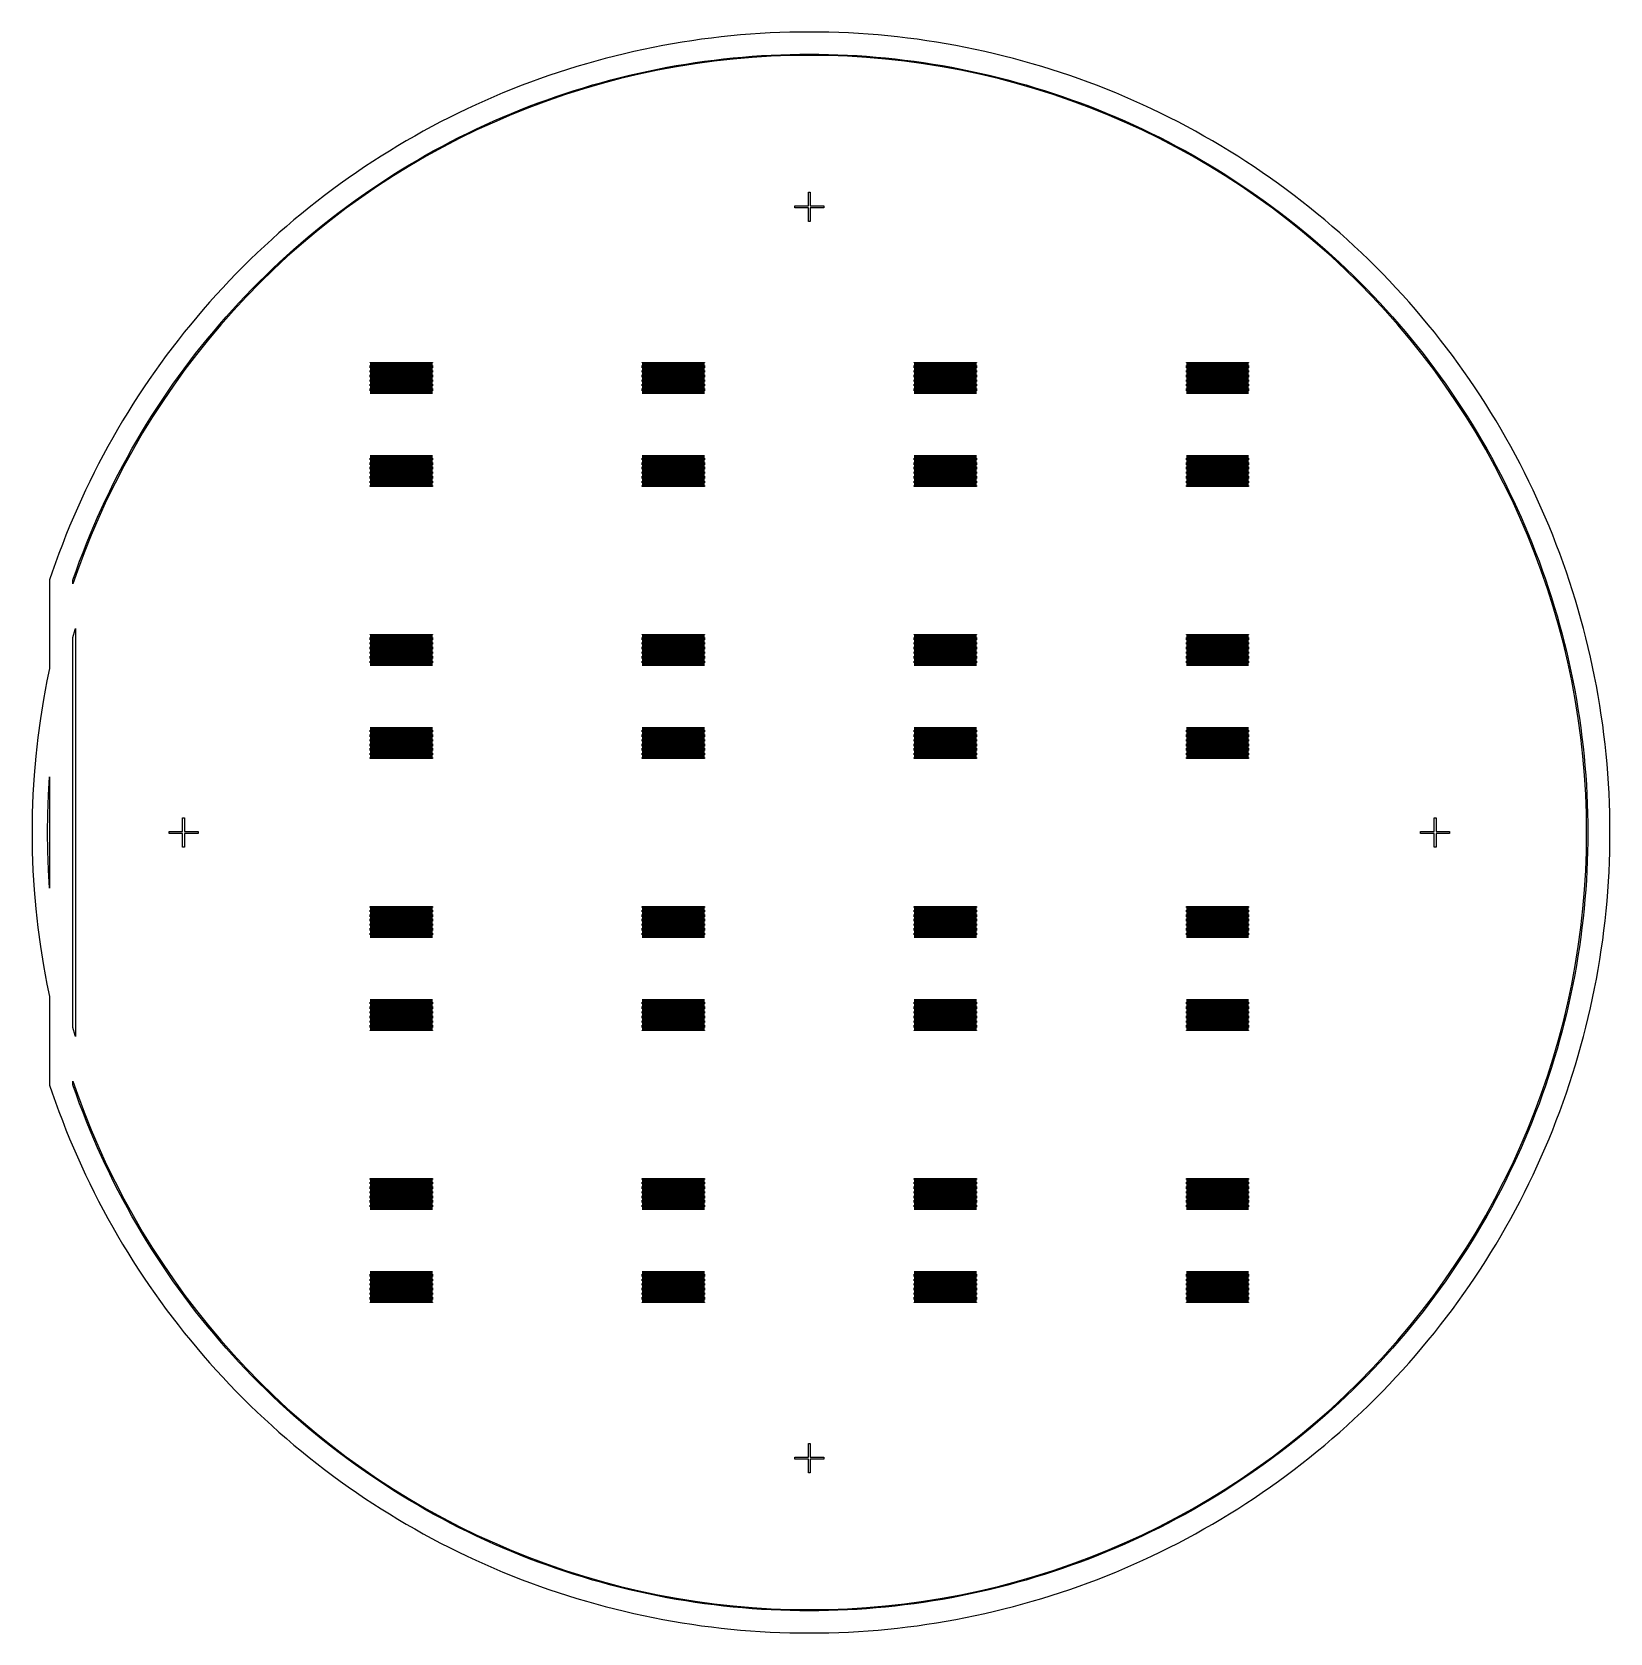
# Model space of a CAD drawing. Extents: x -18 to 84, y -19 to 84.
import ezdxf

# ---------------------------------------------------------------- set-up
doc = ezdxf.new("R2010")
doc.units = 0

msp = doc.modelspace()

# ---------------------------------------------------------------- linework, layer by layer
for p, q in [((26.5736, 83.4362), (25.9459, 83.3627)), ((27.2021, 83.502), (26.5736, 83.4362)), ((27.8315, 83.5601), (27.2021, 83.502)), ((28.4614, 83.6105), (27.8315, 83.5601)), ((29.092, 83.6531), (28.4614, 83.6105)), ((29.723, 83.688), (29.092, 83.6531)), ((30.3544, 83.7151), (29.723, 83.688)), ((30.9861, 83.7345), (30.3544, 83.7151)), ((31.618, 83.7461), (30.9861, 83.7345)), ((32.25, 83.75), (31.618, 83.7461)), ((32.882, 83.7461), (32.25, 83.75)), ((33.5139, 83.7345), (32.882, 83.7461)), ((34.1456, 83.7151), (33.5139, 83.7345)), ((34.777, 83.688), (34.1456, 83.7151)), ((35.408, 83.6531), (34.777, 83.688)), ((36.0386, 83.6105), (35.408, 83.6531)), ((36.6685, 83.5601), (36.0386, 83.6105)), ((37.2979, 83.502), (36.6685, 83.5601)), ((37.9264, 83.4362), (37.2979, 83.502)), ((38.5541, 83.3627), (37.9264, 83.4362)), ((20.9663, 82.4987), (20.3505, 82.3564)), ((21.5838, 82.6333), (20.9663, 82.4987)), ((22.2029, 82.7604), (21.5838, 82.6333)), ((22.8235, 82.8799), (22.2029, 82.7604)), ((23.4455, 82.9918), (22.8235, 82.8799)), ((24.0688, 83.096), (23.4455, 82.9918)), ((24.6934, 83.1926), (24.0688, 83.096)), ((25.3191, 83.2815), (24.6934, 83.1926)), ((25.9459, 83.3627), (25.3191, 83.2815)), ((39.1809, 83.2815), (38.5541, 83.3627)), ((39.8066, 83.1926), (39.1809, 83.2815)), ((40.4312, 83.096), (39.8066, 83.1926)), ((41.0545, 82.9918), (40.4312, 83.096)), ((41.6765, 82.8799), (41.0545, 82.9918)), ((42.2971, 82.7604), (41.6765, 82.8799)), ((42.9162, 82.6333), (42.2971, 82.7604)), ((43.5337, 82.4987), (42.9162, 82.6333)), ((44.1495, 82.3564), (43.5337, 82.4987)), ((17.3004, 81.5324), (16.6967, 81.3453)), ((17.9062, 81.7122), (17.3004, 81.5324)), ((18.5143, 81.8845), (17.9062, 81.7122)), ((19.1244, 82.0493), (18.5143, 81.8845)), ((19.7365, 82.2066), (19.1244, 82.0493)), ((20.3505, 82.3564), (19.7365, 82.2066)), ((22.4809, 81.3628), (23.0843, 81.479)), ((23.7019, 81.5139), (22.4955, 81.2893)), ((23.0843, 81.479), (23.6891, 81.5878)), ((23.6891, 81.5878), (24.2952, 81.6891)), ((24.9135, 81.7088), (23.7019, 81.5139)), ((24.2952, 81.6891), (24.9025, 81.783)), ((24.9025, 81.783), (25.5109, 81.8694)), ((26.1295, 81.874), (24.9135, 81.7088)), ((25.5109, 81.8694), (26.1203, 81.9484)), ((26.1203, 81.9484), (26.7306, 82.0199)), ((27.3491, 82.0092), (26.1295, 81.874)), ((26.7306, 82.0199), (27.3418, 82.0839)), ((27.3418, 82.0839), (27.9537, 82.1404)), ((28.5718, 82.1145), (27.3491, 82.0092)), ((27.9537, 82.1404), (28.5663, 82.1893)), ((28.5663, 82.1893), (29.1794, 82.2308)), ((29.7966, 82.1898), (28.5718, 82.1145)), ((29.1794, 82.2308), (29.7929, 82.2647)), ((29.7929, 82.2647), (30.4069, 82.2911)), ((31.0229, 82.2349), (29.7966, 82.1898)), ((30.4069, 82.2911), (31.0211, 82.3099)), ((31.0211, 82.3099), (31.6355, 82.3212)), ((32.25, 82.25), (31.0229, 82.2349)), ((31.6355, 82.3212), (32.25, 82.325)), ((32.25, 82.325), (32.8645, 82.3212)), ((33.4771, 82.2349), (32.25, 82.25)), ((32.8645, 82.3212), (33.4789, 82.3099)), ((34.7034, 82.1898), (33.4771, 82.2349)), ((33.4789, 82.3099), (34.0931, 82.2911)), ((34.0931, 82.2911), (34.7071, 82.2647)), ((35.9282, 82.1145), (34.7034, 82.1898)), ((34.7071, 82.2647), (35.3206, 82.2308)), ((35.3206, 82.2308), (35.9337, 82.1893)), ((37.1508, 82.0092), (35.9282, 82.1145)), ((35.9337, 82.1893), (36.5463, 82.1404)), ((36.5463, 82.1404), (37.1582, 82.0839)), ((38.3705, 81.874), (37.1508, 82.0092)), ((37.1582, 82.0839), (37.7694, 82.0199)), ((37.7694, 82.0199), (38.3797, 81.9484)), ((39.5865, 81.7088), (38.3705, 81.874)), ((38.3797, 81.9484), (38.9891, 81.8694)), ((38.9891, 81.8694), (39.5975, 81.783)), ((40.7981, 81.5139), (39.5865, 81.7088)), ((39.5975, 81.783), (40.2048, 81.6891)), ((40.2048, 81.6891), (40.8109, 81.5878)), ((42.0045, 81.2893), (40.7981, 81.5139)), ((40.8109, 81.5878), (41.4157, 81.479)), ((41.4157, 81.479), (42.0191, 81.3628)), ((44.7635, 82.2066), (44.1495, 82.3564)), ((45.3756, 82.0493), (44.7635, 82.2066)), ((45.9857, 81.8845), (45.3756, 82.0493)), ((46.5938, 81.7122), (45.9857, 81.8845)), ((47.1996, 81.5324), (46.5938, 81.7122)), ((47.8033, 81.3453), (47.1996, 81.5324)), ((14.3064, 80.5229), (13.7154, 80.2991)), ((14.9002, 80.7395), (14.3064, 80.5229)), ((15.4965, 80.9488), (14.9002, 80.7395)), ((16.0954, 81.1507), (15.4965, 80.9488)), ((16.6967, 81.3453), (16.0954, 81.1507)), ((17.714, 80.1688), (18.3031, 80.3436)), ((18.9144, 80.4388), (17.7358, 80.097)), ((18.3031, 80.3436), (18.8944, 80.5111)), ((18.8944, 80.5111), (19.4876, 80.6713)), ((20.101, 80.7516), (18.9144, 80.4388)), ((19.4876, 80.6713), (20.0828, 80.8243)), ((20.0828, 80.8243), (20.6798, 80.97)), ((21.2949, 81.0351), (20.101, 80.7516)), ((20.6798, 80.97), (21.2785, 81.1083)), ((21.2785, 81.1083), (21.8789, 81.2392)), ((22.4955, 81.2893), (21.2949, 81.0351)), ((21.8789, 81.2392), (22.4809, 81.3628)), ((43.2051, 81.0351), (42.0045, 81.2893)), ((42.0191, 81.3628), (42.6211, 81.2392)), ((42.6211, 81.2392), (43.2215, 81.1083)), ((44.399, 80.7516), (43.2051, 81.0351)), ((43.2215, 81.1083), (43.8202, 80.97)), ((43.8202, 80.97), (44.4172, 80.8243)), ((45.5856, 80.4388), (44.399, 80.7516)), ((44.4172, 80.8243), (45.0124, 80.6713)), ((45.0124, 80.6713), (45.6056, 80.5111)), ((46.7642, 80.097), (45.5856, 80.4388)), ((45.6056, 80.5111), (46.1969, 80.3436)), ((46.1969, 80.3436), (46.786, 80.1688)), ((48.4046, 81.1507), (47.8033, 81.3453)), ((49.0035, 80.9488), (48.4046, 81.1507)), ((49.5998, 80.7395), (49.0035, 80.9488)), ((50.1936, 80.5229), (49.5998, 80.7395)), ((50.7846, 80.2991), (50.1936, 80.5229)), ((11.3801, 79.3318), (10.8039, 79.0721)), ((11.9594, 79.5844), (11.3801, 79.3318)), ((12.5418, 79.8298), (11.9594, 79.5844)), ((13.1272, 80.0681), (12.5418, 79.8298)), ((13.7154, 80.2991), (13.1272, 80.0681)), ((15.4055, 79.3272), (14.2552, 78.8996)), ((14.8029, 79.1872), (15.3802, 79.3978)), ((15.3802, 79.3978), (15.9601, 79.6013)), ((16.5659, 79.7264), (15.4055, 79.3272)), ((15.9601, 79.6013), (16.5424, 79.7976)), ((16.5424, 79.7976), (17.1271, 79.9868)), ((17.7358, 80.097), (16.5659, 79.7264)), ((17.1271, 79.9868), (17.714, 80.1688)), ((47.9341, 79.7264), (46.7642, 80.097)), ((46.786, 80.1688), (47.3729, 79.9868)), ((47.3729, 79.9868), (47.9576, 79.7976)), ((49.0945, 79.3272), (47.9341, 79.7264)), ((47.9576, 79.7976), (48.5399, 79.6013)), ((48.5399, 79.6013), (49.1198, 79.3978)), ((50.2448, 78.8996), (49.0945, 79.3272)), ((49.1198, 79.3978), (49.6971, 79.1872)), ((51.3728, 80.0681), (50.7846, 80.2991)), ((51.9582, 79.8298), (51.3728, 80.0681)), ((52.5406, 79.5844), (51.9582, 79.8298)), ((53.1199, 79.3318), (52.5406, 79.5844)), ((53.6961, 79.0721), (53.1199, 79.3318)), ((9.66127, 78.5317), (9.09502, 78.2511)), ((10.2309, 78.8055), (9.66127, 78.5317)), ((10.8039, 79.0721), (10.2309, 78.8055)), ((13.1158, 78.444), (11.9879, 77.9605)), ((12.5209, 78.2746), (13.0871, 78.5133)), ((13.0871, 78.5133), (13.6563, 78.7449)), ((14.2552, 78.8996), (13.1158, 78.444)), ((13.6563, 78.7449), (14.2283, 78.9696)), ((14.2283, 78.9696), (14.8029, 79.1872)), ((49.6971, 79.1872), (50.2717, 78.9696)), ((51.3842, 78.444), (50.2448, 78.8996)), ((50.2717, 78.9696), (50.8437, 78.7449)), ((50.8437, 78.7449), (51.4129, 78.5133)), ((52.5121, 77.9605), (51.3842, 78.444)), ((51.4129, 78.5133), (51.9791, 78.2746)), ((54.2691, 78.8055), (53.6961, 79.0721)), ((54.8387, 78.5317), (54.2691, 78.8055)), ((55.405, 78.2511), (54.8387, 78.5317)), ((7.41754, 77.3676), (6.86575, 77.0595)), ((7.97307, 77.6689), (7.41754, 77.3676)), ((8.53226, 77.9634), (7.97307, 77.6689)), ((9.09502, 78.2511), (8.53226, 77.9634)), ((9.73572, 76.9782), (10.2863, 77.2511)), ((10.8722, 77.4495), (9.76942, 76.9112)), ((10.2863, 77.2511), (10.8402, 77.5173)), ((10.8402, 77.5173), (11.3973, 77.7766)), ((11.9879, 77.9605), (10.8722, 77.4495)), ((11.3973, 77.7766), (11.9576, 78.0291)), ((11.9576, 78.0291), (12.5209, 78.2746)), ((51.9791, 78.2746), (52.5424, 78.0291)), ((53.6277, 77.4495), (52.5121, 77.9605)), ((52.5424, 78.0291), (53.1027, 77.7766)), ((53.1027, 77.7766), (53.6598, 77.5173)), ((54.7306, 76.9112), (53.6277, 77.4495)), ((53.6598, 77.5173), (54.2137, 77.2511)), ((54.2137, 77.2511), (54.7643, 76.9782)), ((55.9677, 77.9634), (55.405, 78.2511)), ((56.5269, 77.6689), (55.9677, 77.9634)), ((57.0825, 77.3676), (56.5269, 77.6689)), ((57.6342, 77.0595), (57.0825, 77.3676)), ((5.77371, 76.423), (5.23364, 76.0948)), ((6.31778, 76.7446), (5.77371, 76.423)), ((6.86575, 77.0595), (6.31778, 76.7446)), ((8.68016, 76.3461), (7.60509, 75.7543)), ((8.10466, 76.1192), (8.64482, 76.4122)), ((8.64482, 76.4122), (9.18854, 76.6985)), ((9.76942, 76.9112), (8.68016, 76.3461)), ((9.18854, 76.6985), (9.73572, 76.9782)), ((55.8198, 76.3461), (54.7306, 76.9112)), ((54.7643, 76.9782), (55.3115, 76.6985)), ((55.3115, 76.6985), (55.8552, 76.4122)), ((56.8949, 75.7543), (55.8198, 76.3461)), ((55.8552, 76.4122), (56.3953, 76.1192)), ((58.1822, 76.7446), (57.6342, 77.0595)), ((58.7263, 76.423), (58.1822, 76.7446)), ((59.2664, 76.0948), (58.7263, 76.423)), ((4.16577, 75.4186), (3.63814, 75.0707)), ((4.69763, 75.7599), (4.16577, 75.4186)), ((5.23364, 76.0948), (4.69763, 75.7599)), ((5.98119, 74.8816), (6.50632, 75.2008)), ((6.50632, 75.2008), (7.03532, 75.5134)), ((7.60509, 75.7543), (6.54486, 75.1364)), ((7.03532, 75.5134), (7.56813, 75.8196)), ((7.56813, 75.8196), (8.10466, 76.1192)), ((56.3953, 76.1192), (56.9319, 75.8196)), ((57.9551, 75.1364), (56.8949, 75.7543)), ((56.9319, 75.8196), (57.4647, 75.5134)), ((57.4647, 75.5134), (57.9937, 75.2008)), ((57.9937, 75.2008), (58.5188, 74.8816)), ((59.8024, 75.7599), (59.2664, 76.0948)), ((60.3342, 75.4186), (59.8024, 75.7599)), ((60.8619, 75.0707), (60.3342, 75.4186)), ((2.59589, 74.3556), (2.08142, 73.9885)), ((3.11482, 74.7163), (2.59589, 74.3556)), ((3.63814, 75.0707), (3.11482, 74.7163)), ((4.42982, 73.8858), (4.94286, 74.2241)), ((5.50011, 74.4927), (4.47148, 73.8235)), ((4.94286, 74.2241), (5.46001, 74.556)), ((5.46001, 74.556), (5.98119, 74.8816)), ((6.54486, 75.1364), (5.50011, 74.4927)), ((58.9999, 74.4927), (57.9551, 75.1364)), ((58.5188, 74.8816), (59.04, 74.556)), ((60.0285, 73.8235), (58.9999, 74.4927)), ((59.04, 74.556), (59.5571, 74.2241)), ((59.5571, 74.2241), (60.0702, 73.8858)), ((61.3852, 74.7163), (60.8619, 75.0707)), ((61.9041, 74.3556), (61.3852, 74.7163)), ((62.4186, 73.9885), (61.9041, 74.3556)), ((1.06619, 73.2356), (0.56558, 72.8498)), ((1.57149, 73.6152), (1.06619, 73.2356)), ((2.08142, 73.9885), (1.57149, 73.6152)), ((2.91618, 72.8336), (3.41641, 73.1906)), ((3.41641, 73.1906), (3.92099, 73.5413)), ((4.47148, 73.8235), (3.45958, 73.1292)), ((3.92099, 73.5413), (4.42982, 73.8858)), ((32.1875, 72.5625), (32.1875, 73.4375)), ((32.1875, 73.4375), (32.3125, 73.4375)), ((32.3125, 73.4375), (32.3125, 72.5625)), ((61.0404, 73.1292), (60.0285, 73.8235)), ((60.0702, 73.8858), (60.579, 73.5413)), ((60.579, 73.5413), (61.0836, 73.1906)), ((61.0836, 73.1906), (61.5838, 72.8336)), ((62.9285, 73.6152), (62.4186, 73.9885)), ((63.4338, 73.2356), (62.9285, 73.6152)), ((63.9344, 72.8498), (63.4338, 73.2356)), ((0.06975, 72.458), (-0.42125, 72.06)), ((0.56558, 72.8498), (0.06975, 72.458)), ((1.44229, 71.7264), (1.92905, 72.1015)), ((2.46503, 72.4104), (1.48842, 71.6673)), ((1.92905, 72.1015), (2.42036, 72.4706)), ((2.42036, 72.4706), (2.91618, 72.8336)), ((3.45958, 73.1292), (2.46503, 72.4104)), ((31.3125, 72.4375), (31.3125, 72.5625)), ((31.3125, 72.5625), (32.1875, 72.5625)), ((32.1875, 72.4375), (31.3125, 72.4375)), ((32.1875, 71.5625), (32.1875, 72.4375)), ((32.3125, 72.5625), (33.1875, 72.5625)), ((33.1875, 72.4375), (32.3125, 72.4375)), ((32.3125, 72.4375), (32.3125, 71.5625)), ((33.1875, 72.5625), (33.1875, 72.4375)), ((62.035, 72.4104), (61.0404, 73.1292)), ((61.5838, 72.8336), (62.0796, 72.4706)), ((63.0116, 71.6673), (62.035, 72.4104)), ((62.0796, 72.4706), (62.571, 72.1015)), ((62.571, 72.1015), (63.0577, 71.7264)), ((64.4303, 72.458), (63.9344, 72.8498)), ((64.9212, 72.06), (64.4303, 72.458)), ((-1.3884, 71.2462), (-1.86441, 70.8305)), ((-0.90732, 71.6561), (-1.3884, 71.2462)), ((-0.42125, 72.06), (-0.90732, 71.6561)), ((0.48276, 70.9585), (0.96018, 71.3454)), ((1.48842, 71.6673), (0.53033, 70.9005)), ((0.96018, 71.3454), (1.44229, 71.7264)), ((32.3125, 71.5625), (32.1875, 71.5625)), ((63.9697, 70.9005), (63.0116, 71.6673)), ((63.0577, 71.7264), (63.5398, 71.3454)), ((63.5398, 71.3454), (64.0172, 70.9585)), ((65.4073, 71.6561), (64.9212, 72.06)), ((65.8884, 71.2462), (65.4073, 71.6561)), ((66.3644, 70.8305), (65.8884, 71.2462)), ((-2.33528, 70.409), (-2.80095, 69.9817)), ((-1.86441, 70.8305), (-2.33528, 70.409)), ((-0.40863, 70.1104), (-1.32794, 69.2975)), ((-0.92047, 69.763), (-0.45763, 70.1672)), ((-0.45763, 70.1672), (0.01015, 70.5658)), ((0.53033, 70.9005), (-0.40863, 70.1104)), ((0.01015, 70.5658), (0.48276, 70.9585)), ((64.9086, 70.1104), (63.9697, 70.9005)), ((64.0172, 70.9585), (64.4899, 70.5658)), ((64.4899, 70.5658), (64.9576, 70.1672)), ((65.8279, 69.2975), (64.9086, 70.1104)), ((64.9576, 70.1672), (65.4205, 69.763)), ((66.8353, 70.409), (66.3644, 70.8305)), ((67.3009, 69.9817), (66.8353, 70.409)), ((-3.71637, 69.1101), (-4.166, 68.666)), ((-3.26134, 69.5487), (-3.71637, 69.1101)), ((-2.80095, 69.9817), (-3.26134, 69.5487)), ((-1.32794, 69.2975), (-2.22702, 68.4624)), ((-1.83109, 68.9377), (-1.37831, 69.3531)), ((-1.37831, 69.3531), (-0.92047, 69.763)), ((65.4205, 69.763), (65.8783, 69.3531)), ((66.727, 68.4624), (65.8279, 69.2975)), ((65.8783, 69.3531), (66.3311, 68.9377)), ((67.7613, 69.5487), (67.3009, 69.9817)), ((68.2164, 69.1101), (67.7613, 69.5487)), ((68.666, 68.666), (68.2164, 69.1101)), ((-4.61014, 68.2164), (-5.04872, 67.7613)), ((-4.166, 68.666), (-4.61014, 68.2164)), ((-3.15837, 67.6584), (-2.72119, 68.0902)), ((-2.22702, 68.4624), (-3.10533, 67.6053)), ((-2.72119, 68.0902), (-2.27873, 68.5167)), ((-2.27873, 68.5167), (-1.83109, 68.9377)), ((66.3311, 68.9377), (66.7787, 68.5167)), ((67.6053, 67.6053), (66.727, 68.4624)), ((66.7787, 68.5167), (67.2212, 68.0902)), ((67.2212, 68.0902), (67.6584, 67.6584)), ((69.1101, 68.2164), (68.666, 68.666)), ((69.5487, 67.7613), (69.1101, 68.2164)), ((-5.48169, 67.3009), (-5.90898, 66.8353)), ((-5.04872, 67.7613), (-5.48169, 67.3009)), ((-4.01666, 66.7787), (-3.59021, 67.2212)), ((-3.10533, 67.6053), (-3.96234, 66.727)), ((-3.59021, 67.2212), (-3.15837, 67.6584)), ((68.4624, 66.727), (67.6053, 67.6053)), ((67.6584, 67.6584), (68.0902, 67.2212)), ((68.0902, 67.2212), (68.5167, 66.7787)), ((69.9817, 67.3009), (69.5487, 67.7613)), ((70.409, 66.8353), (69.9817, 67.3009)), ((-6.33052, 66.3644), (-6.74625, 65.8884)), ((-5.90898, 66.8353), (-6.33052, 66.3644)), ((-4.85312, 65.8783), (-4.43765, 66.3311)), ((-3.96234, 66.727), (-4.79755, 65.8279)), ((-4.43765, 66.3311), (-4.01666, 66.7787)), ((69.2975, 65.8279), (68.4624, 66.727)), ((68.5167, 66.7787), (68.9377, 66.3311)), ((68.9377, 66.3311), (69.3531, 65.8783)), ((70.8305, 66.3644), (70.409, 66.8353)), ((71.2462, 65.8884), (70.8305, 66.3644)), ((-7.56003, 64.9212), (-7.95796, 64.4303)), ((-7.15611, 65.4073), (-7.56003, 64.9212)), ((-6.74625, 65.8884), (-7.15611, 65.4073)), ((-5.61043, 64.9086), (-6.40051, 63.9697)), ((-6.06575, 64.4899), (-5.66722, 64.9576)), ((-5.66722, 64.9576), (-5.263, 65.4205)), ((-4.79755, 65.8279), (-5.61043, 64.9086)), ((-5.263, 65.4205), (-4.85312, 65.8783)), ((70.1104, 64.9086), (69.2975, 65.8279)), ((69.3531, 65.8783), (69.763, 65.4205)), ((69.763, 65.4205), (70.1672, 64.9576)), ((70.9005, 63.9697), (70.1104, 64.9086)), ((70.1672, 64.9576), (70.5658, 64.4899)), ((71.6561, 65.4073), (71.2462, 65.8884)), ((72.06, 64.9212), (71.6561, 65.4073)), ((72.458, 64.4303), (72.06, 64.9212)), ((-8.34984, 63.9344), (-8.7356, 63.4338)), ((-7.95796, 64.4303), (-8.34984, 63.9344)), ((-6.40051, 63.9697), (-7.16731, 63.0116)), ((-6.84541, 63.5398), (-6.4585, 64.0172)), ((-6.4585, 64.0172), (-6.06575, 64.4899)), ((70.5658, 64.4899), (70.9585, 64.0172)), ((71.6673, 63.0116), (70.9005, 63.9697)), ((70.9585, 64.0172), (71.3454, 63.5398)), ((72.8498, 63.9344), (72.458, 64.4303)), ((73.2356, 63.4338), (72.8498, 63.9344)), ((-9.11519, 62.9285), (-9.48854, 62.4186)), ((-8.7356, 63.4338), (-9.11519, 62.9285)), ((-7.16731, 63.0116), (-7.91037, 62.035)), ((-7.60153, 62.571), (-7.22644, 63.0577)), ((-7.22644, 63.0577), (-6.84541, 63.5398)), ((71.3454, 63.5398), (71.7264, 63.0577)), ((72.4104, 62.035), (71.6673, 63.0116)), ((71.7264, 63.0577), (72.1015, 62.571)), ((73.6152, 62.9285), (73.2356, 63.4338)), ((73.9885, 62.4186), (73.6152, 62.9285)), ((-9.85561, 61.9041), (-10.2163, 61.3852)), ((-9.48854, 62.4186), (-9.85561, 61.9041)), ((-7.91037, 62.035), (-8.62923, 61.0404)), ((-8.33363, 61.5838), (-7.97061, 62.0796)), ((-7.97061, 62.0796), (-7.60153, 62.571)), ((4, 62.475), (4, 62.485)), ((4, 62.485), (8, 62.485)), ((8, 62.475), (4, 62.475)), ((4, 62.435), (4, 62.445)), ((4, 62.445), (8, 62.445)), ((8, 62.435), (4, 62.435)), ((4, 62.395), (4, 62.405)), ((4, 62.405), (8, 62.405)), ((8, 62.395), (4, 62.395)), ((4, 62.355), (4, 62.365)), ((4, 62.365), (8, 62.365)), ((8, 62.355), (4, 62.355)), ((4, 62.315), (4, 62.325)), ((4, 62.325), (8, 62.325)), ((8, 62.315), (4, 62.315)), ((4, 62.275), (4, 62.285)), ((4, 62.285), (8, 62.285)), ((8, 62.275), (4, 62.275)), ((4, 62.235), (4, 62.245)), ((4, 62.245), (8, 62.245)), ((8, 62.235), (4, 62.235)), ((4, 62.195), (4, 62.205)), ((4, 62.205), (8, 62.205)), ((8, 62.195), (4, 62.195)), ((4, 62.155), (4, 62.165)), ((4, 62.165), (8, 62.165)), ((8, 62.155), (4, 62.155)), ((4, 62.115), (4, 62.125)), ((4, 62.125), (8, 62.125)), ((8, 62.115), (4, 62.115)), ((4, 62.075), (4, 62.085)), ((4, 62.085), (8, 62.085)), ((8, 62.075), (4, 62.075)), ((4, 62.035), (4, 62.045)), ((4, 62.045), (8, 62.045)), ((8, 62.035), (4, 62.035)), ((4, 61.995), (4, 62.005)), ((4, 62.005), (8, 62.005)), ((8, 61.995), (4, 61.995)), ((4, 61.955), (4, 61.965)), ((4, 61.965), (8, 61.965)), ((8, 61.955), (4, 61.955)), ((4, 61.915), (4, 61.925)), ((4, 61.925), (8, 61.925)), ((8, 61.915), (4, 61.915)), ((4, 61.875), (4, 61.885)), ((4, 61.885), (8, 61.885)), ((8, 61.875), (4, 61.875)), ((4, 61.835), (4, 61.845)), ((4, 61.845), (8, 61.845)), ((8, 61.835), (4, 61.835)), ((4, 61.795), (4, 61.805)), ((4, 61.805), (8, 61.805)), ((8, 62.485), (8, 62.475)), ((8, 62.445), (8, 62.435)), ((8, 62.405), (8, 62.395)), ((8, 62.365), (8, 62.355)), ((8, 62.325), (8, 62.315)), ((8, 62.285), (8, 62.275)), ((8, 62.245), (8, 62.235)), ((8, 62.205), (8, 62.195)), ((8, 62.165), (8, 62.155)), ((8, 62.125), (8, 62.115)), ((8, 62.085), (8, 62.075)), ((8, 62.045), (8, 62.035)), ((8, 62.005), (8, 61.995)), ((8, 61.965), (8, 61.955)), ((8, 61.925), (8, 61.915)), ((8, 61.885), (8, 61.875)), ((8, 61.845), (8, 61.835)), ((8, 61.805), (8, 61.795)), ((21.5, 62.475), (21.5, 62.485)), ((21.5, 62.485), (25.5, 62.485)), ((25.5, 62.475), (21.5, 62.475)), ((21.5, 62.435), (21.5, 62.445)), ((21.5, 62.445), (25.5, 62.445)), ((25.5, 62.435), (21.5, 62.435)), ((21.5, 62.395), (21.5, 62.405)), ((21.5, 62.405), (25.5, 62.405)), ((25.5, 62.395), (21.5, 62.395)), ((21.5, 62.355), (21.5, 62.365)), ((21.5, 62.365), (25.5, 62.365)), ((25.5, 62.355), (21.5, 62.355)), ((21.5, 62.315), (21.5, 62.325)), ((21.5, 62.325), (25.5, 62.325)), ((25.5, 62.315), (21.5, 62.315)), ((21.5, 62.275), (21.5, 62.285)), ((21.5, 62.285), (25.5, 62.285)), ((25.5, 62.275), (21.5, 62.275)), ((21.5, 62.235), (21.5, 62.245)), ((21.5, 62.245), (25.5, 62.245)), ((25.5, 62.235), (21.5, 62.235)), ((21.5, 62.195), (21.5, 62.205)), ((21.5, 62.205), (25.5, 62.205)), ((25.5, 62.195), (21.5, 62.195)), ((21.5, 62.155), (21.5, 62.165)), ((21.5, 62.165), (25.5, 62.165)), ((25.5, 62.155), (21.5, 62.155)), ((21.5, 62.115), (21.5, 62.125)), ((21.5, 62.125), (25.5, 62.125)), ((25.5, 62.115), (21.5, 62.115)), ((21.5, 62.075), (21.5, 62.085)), ((21.5, 62.085), (25.5, 62.085)), ((25.5, 62.075), (21.5, 62.075)), ((21.5, 62.035), (21.5, 62.045)), ((21.5, 62.045), (25.5, 62.045)), ((25.5, 62.035), (21.5, 62.035)), ((21.5, 61.995), (21.5, 62.005)), ((21.5, 62.005), (25.5, 62.005)), ((25.5, 61.995), (21.5, 61.995)), ((21.5, 61.955), (21.5, 61.965)), ((21.5, 61.965), (25.5, 61.965)), ((25.5, 61.955), (21.5, 61.955)), ((21.5, 61.915), (21.5, 61.925)), ((21.5, 61.925), (25.5, 61.925)), ((25.5, 61.915), (21.5, 61.915)), ((21.5, 61.875), (21.5, 61.885)), ((21.5, 61.885), (25.5, 61.885)), ((25.5, 61.875), (21.5, 61.875)), ((21.5, 61.835), (21.5, 61.845)), ((21.5, 61.845), (25.5, 61.845)), ((25.5, 61.835), (21.5, 61.835)), ((21.5, 61.795), (21.5, 61.805)), ((21.5, 61.805), (25.5, 61.805)), ((25.5, 62.485), (25.5, 62.475)), ((25.5, 62.445), (25.5, 62.435)), ((25.5, 62.405), (25.5, 62.395)), ((25.5, 62.365), (25.5, 62.355)), ((25.5, 62.325), (25.5, 62.315)), ((25.5, 62.285), (25.5, 62.275)), ((25.5, 62.245), (25.5, 62.235)), ((25.5, 62.205), (25.5, 62.195)), ((25.5, 62.165), (25.5, 62.155)), ((25.5, 62.125), (25.5, 62.115)), ((25.5, 62.085), (25.5, 62.075)), ((25.5, 62.045), (25.5, 62.035)), ((25.5, 62.005), (25.5, 61.995)), ((25.5, 61.965), (25.5, 61.955)), ((25.5, 61.925), (25.5, 61.915)), ((25.5, 61.885), (25.5, 61.875)), ((25.5, 61.845), (25.5, 61.835)), ((25.5, 61.805), (25.5, 61.795)), ((39, 62.475), (39, 62.485)), ((39, 62.485), (43, 62.485)), ((43, 62.475), (39, 62.475)), ((39, 62.435), (39, 62.445)), ((39, 62.445), (43, 62.445)), ((43, 62.435), (39, 62.435)), ((39, 62.395), (39, 62.405)), ((39, 62.405), (43, 62.405)), ((43, 62.395), (39, 62.395)), ((39, 62.355), (39, 62.365)), ((39, 62.365), (43, 62.365)), ((43, 62.355), (39, 62.355)), ((39, 62.315), (39, 62.325)), ((39, 62.325), (43, 62.325)), ((43, 62.315), (39, 62.315)), ((39, 62.275), (39, 62.285)), ((39, 62.285), (43, 62.285)), ((43, 62.275), (39, 62.275)), ((39, 62.235), (39, 62.245)), ((39, 62.245), (43, 62.245)), ((43, 62.235), (39, 62.235)), ((39, 62.195), (39, 62.205)), ((39, 62.205), (43, 62.205)), ((43, 62.195), (39, 62.195)), ((39, 62.155), (39, 62.165)), ((39, 62.165), (43, 62.165)), ((43, 62.155), (39, 62.155)), ((39, 62.115), (39, 62.125)), ((39, 62.125), (43, 62.125)), ((43, 62.115), (39, 62.115)), ((39, 62.075), (39, 62.085)), ((39, 62.085), (43, 62.085)), ((43, 62.075), (39, 62.075)), ((39, 62.035), (39, 62.045)), ((39, 62.045), (43, 62.045)), ((43, 62.035), (39, 62.035)), ((39, 61.995), (39, 62.005)), ((39, 62.005), (43, 62.005)), ((43, 61.995), (39, 61.995)), ((39, 61.955), (39, 61.965)), ((39, 61.965), (43, 61.965)), ((43, 61.955), (39, 61.955)), ((39, 61.915), (39, 61.925)), ((39, 61.925), (43, 61.925)), ((43, 61.915), (39, 61.915)), ((39, 61.875), (39, 61.885)), ((39, 61.885), (43, 61.885)), ((43, 61.875), (39, 61.875)), ((39, 61.835), (39, 61.845)), ((39, 61.845), (43, 61.845)), ((43, 61.835), (39, 61.835)), ((39, 61.795), (39, 61.805)), ((39, 61.805), (43, 61.805)), ((43, 62.485), (43, 62.475)), ((43, 62.445), (43, 62.435)), ((43, 62.405), (43, 62.395)), ((43, 62.365), (43, 62.355)), ((43, 62.325), (43, 62.315)), ((43, 62.285), (43, 62.275)), ((43, 62.245), (43, 62.235)), ((43, 62.205), (43, 62.195)), ((43, 62.165), (43, 62.155)), ((43, 62.125), (43, 62.115)), ((43, 62.085), (43, 62.075)), ((43, 62.045), (43, 62.035)), ((43, 62.005), (43, 61.995)), ((43, 61.965), (43, 61.955)), ((43, 61.925), (43, 61.915)), ((43, 61.885), (43, 61.875)), ((43, 61.845), (43, 61.835)), ((43, 61.805), (43, 61.795)), ((56.5, 62.475), (56.5, 62.485)), ((56.5, 62.485), (60.5, 62.485)), ((60.5, 62.475), (56.5, 62.475)), ((56.5, 62.435), (56.5, 62.445)), ((56.5, 62.445), (60.5, 62.445)), ((60.5, 62.435), (56.5, 62.435)), ((56.5, 62.395), (56.5, 62.405)), ((56.5, 62.405), (60.5, 62.405)), ((60.5, 62.395), (56.5, 62.395)), ((56.5, 62.355), (56.5, 62.365)), ((56.5, 62.365), (60.5, 62.365)), ((60.5, 62.355), (56.5, 62.355)), ((56.5, 62.315), (56.5, 62.325)), ((56.5, 62.325), (60.5, 62.325)), ((60.5, 62.315), (56.5, 62.315)), ((56.5, 62.275), (56.5, 62.285)), ((56.5, 62.285), (60.5, 62.285)), ((60.5, 62.275), (56.5, 62.275)), ((56.5, 62.235), (56.5, 62.245)), ((56.5, 62.245), (60.5, 62.245)), ((60.5, 62.235), (56.5, 62.235)), ((56.5, 62.195), (56.5, 62.205)), ((56.5, 62.205), (60.5, 62.205)), ((60.5, 62.195), (56.5, 62.195)), ((56.5, 62.155), (56.5, 62.165)), ((56.5, 62.165), (60.5, 62.165)), ((60.5, 62.155), (56.5, 62.155)), ((56.5, 62.115), (56.5, 62.125)), ((56.5, 62.125), (60.5, 62.125)), ((60.5, 62.115), (56.5, 62.115)), ((56.5, 62.075), (56.5, 62.085)), ((56.5, 62.085), (60.5, 62.085)), ((60.5, 62.075), (56.5, 62.075)), ((56.5, 62.035), (56.5, 62.045)), ((56.5, 62.045), (60.5, 62.045)), ((60.5, 62.035), (56.5, 62.035)), ((56.5, 61.995), (56.5, 62.005)), ((56.5, 62.005), (60.5, 62.005)), ((60.5, 61.995), (56.5, 61.995)), ((56.5, 61.955), (56.5, 61.965)), ((56.5, 61.965), (60.5, 61.965)), ((60.5, 61.955), (56.5, 61.955)), ((56.5, 61.915), (56.5, 61.925)), ((56.5, 61.925), (60.5, 61.925)), ((60.5, 61.915), (56.5, 61.915)), ((56.5, 61.875), (56.5, 61.885)), ((56.5, 61.885), (60.5, 61.885)), ((60.5, 61.875), (56.5, 61.875)), ((56.5, 61.835), (56.5, 61.845)), ((56.5, 61.845), (60.5, 61.845)), ((60.5, 61.835), (56.5, 61.835)), ((56.5, 61.795), (56.5, 61.805)), ((56.5, 61.805), (60.5, 61.805)), ((60.5, 62.485), (60.5, 62.475)), ((60.5, 62.445), (60.5, 62.435)), ((60.5, 62.405), (60.5, 62.395)), ((60.5, 62.365), (60.5, 62.355)), ((60.5, 62.325), (60.5, 62.315)), ((60.5, 62.285), (60.5, 62.275)), ((60.5, 62.245), (60.5, 62.235)), ((60.5, 62.205), (60.5, 62.195)), ((60.5, 62.165), (60.5, 62.155)), ((60.5, 62.125), (60.5, 62.115)), ((60.5, 62.085), (60.5, 62.075)), ((60.5, 62.045), (60.5, 62.035)), ((60.5, 62.005), (60.5, 61.995)), ((60.5, 61.965), (60.5, 61.955)), ((60.5, 61.925), (60.5, 61.915)), ((60.5, 61.885), (60.5, 61.875)), ((60.5, 61.845), (60.5, 61.835)), ((60.5, 61.805), (60.5, 61.795)), ((72.1015, 62.571), (72.4706, 62.0796)), ((73.1292, 61.0404), (72.4104, 62.035)), ((72.4706, 62.0796), (72.8336, 61.5838)), ((74.3556, 61.9041), (73.9885, 62.4186)), ((74.7163, 61.3852), (74.3556, 61.9041)), ((-10.5707, 60.8619), (-10.9186, 60.3342)), ((-10.2163, 61.3852), (-10.5707, 60.8619)), ((-8.62923, 61.0404), (-9.32347, 60.0285)), ((-9.04131, 60.579), (-8.69055, 61.0836)), ((-8.69055, 61.0836), (-8.33363, 61.5838)), ((8, 61.795), (4, 61.795)), ((4, 61.755), (4, 61.765)), ((4, 61.765), (8, 61.765)), ((8, 61.755), (4, 61.755)), ((4, 61.715), (4, 61.725)), ((4, 61.725), (8, 61.725)), ((8, 61.715), (4, 61.715)), ((4, 61.675), (4, 61.685)), ((4, 61.685), (8, 61.685)), ((8, 61.675), (4, 61.675)), ((4, 61.635), (4, 61.645)), ((4, 61.645), (8, 61.645)), ((8, 61.635), (4, 61.635)), ((4, 61.595), (4, 61.605)), ((4, 61.605), (8, 61.605)), ((8, 61.595), (4, 61.595)), ((4, 61.555), (4, 61.565)), ((4, 61.565), (8, 61.565)), ((8, 61.555), (4, 61.555)), ((4, 61.515), (4, 61.525)), ((4, 61.525), (8, 61.525)), ((8, 61.515), (4, 61.515)), ((4, 61.475), (4, 61.485)), ((4, 61.485), (8, 61.485)), ((8, 61.475), (4, 61.475)), ((4, 61.435), (4, 61.445)), ((4, 61.445), (8, 61.445)), ((8, 61.435), (4, 61.435)), ((4, 61.395), (4, 61.405)), ((4, 61.405), (8, 61.405)), ((8, 61.395), (4, 61.395)), ((4, 61.355), (4, 61.365)), ((4, 61.365), (8, 61.365)), ((8, 61.355), (4, 61.355)), ((4, 61.315), (4, 61.325)), ((4, 61.325), (8, 61.325)), ((8, 61.315), (4, 61.315)), ((4, 61.275), (4, 61.285)), ((4, 61.285), (8, 61.285)), ((8, 61.275), (4, 61.275)), ((4, 61.235), (4, 61.245)), ((4, 61.245), (8, 61.245)), ((8, 61.235), (4, 61.235)), ((4, 61.195), (4, 61.205)), ((4, 61.205), (8, 61.205)), ((8, 61.195), (4, 61.195)), ((4, 61.155), (4, 61.165)), ((4, 61.165), (8, 61.165)), ((8, 61.155), (4, 61.155)), ((4, 61.115), (4, 61.125)), ((4, 61.125), (8, 61.125)), ((8, 61.115), (4, 61.115)), ((4, 61.075), (4, 61.085)), ((4, 61.085), (8, 61.085)), ((8, 61.075), (4, 61.075)), ((4, 61.035), (4, 61.045)), ((4, 61.045), (8, 61.045)), ((8, 61.035), (4, 61.035)), ((4, 60.995), (4, 61.005)), ((4, 61.005), (8, 61.005)), ((8, 60.995), (4, 60.995)), ((4, 60.955), (4, 60.965)), ((4, 60.965), (8, 60.965)), ((8, 60.955), (4, 60.955)), ((4, 60.915), (4, 60.925)), ((4, 60.925), (8, 60.925)), ((8, 60.915), (4, 60.915)), ((4, 60.875), (4, 60.885)), ((4, 60.885), (8, 60.885)), ((8, 60.875), (4, 60.875)), ((4, 60.835), (4, 60.845)), ((4, 60.845), (8, 60.845)), ((8, 60.835), (4, 60.835)), ((4, 60.795), (4, 60.805)), ((4, 60.805), (8, 60.805)), ((8, 60.795), (4, 60.795)), ((8, 61.765), (8, 61.755)), ((8, 61.725), (8, 61.715)), ((8, 61.685), (8, 61.675)), ((8, 61.645), (8, 61.635)), ((8, 61.605), (8, 61.595)), ((8, 61.565), (8, 61.555)), ((8, 61.525), (8, 61.515)), ((8, 61.485), (8, 61.475)), ((8, 61.445), (8, 61.435)), ((8, 61.405), (8, 61.395)), ((8, 61.365), (8, 61.355)), ((8, 61.325), (8, 61.315)), ((8, 61.285), (8, 61.275)), ((8, 61.245), (8, 61.235)), ((8, 61.205), (8, 61.195)), ((8, 61.165), (8, 61.155)), ((8, 61.125), (8, 61.115)), ((8, 61.085), (8, 61.075)), ((8, 61.045), (8, 61.035)), ((8, 61.005), (8, 60.995)), ((8, 60.965), (8, 60.955)), ((8, 60.925), (8, 60.915)), ((8, 60.885), (8, 60.875)), ((8, 60.845), (8, 60.835)), ((8, 60.805), (8, 60.795)), ((25.5, 61.795), (21.5, 61.795)), ((21.5, 61.755), (21.5, 61.765)), ((21.5, 61.765), (25.5, 61.765)), ((25.5, 61.755), (21.5, 61.755)), ((21.5, 61.715), (21.5, 61.725)), ((21.5, 61.725), (25.5, 61.725)), ((25.5, 61.715), (21.5, 61.715)), ((21.5, 61.675), (21.5, 61.685)), ((21.5, 61.685), (25.5, 61.685)), ((25.5, 61.675), (21.5, 61.675)), ((21.5, 61.635), (21.5, 61.645)), ((21.5, 61.645), (25.5, 61.645)), ((25.5, 61.635), (21.5, 61.635)), ((21.5, 61.595), (21.5, 61.605)), ((21.5, 61.605), (25.5, 61.605)), ((25.5, 61.595), (21.5, 61.595)), ((21.5, 61.555), (21.5, 61.565)), ((21.5, 61.565), (25.5, 61.565)), ((25.5, 61.555), (21.5, 61.555)), ((21.5, 61.515), (21.5, 61.525)), ((21.5, 61.525), (25.5, 61.525)), ((25.5, 61.515), (21.5, 61.515)), ((21.5, 61.475), (21.5, 61.485)), ((21.5, 61.485), (25.5, 61.485)), ((25.5, 61.475), (21.5, 61.475)), ((21.5, 61.435), (21.5, 61.445)), ((21.5, 61.445), (25.5, 61.445)), ((25.5, 61.435), (21.5, 61.435)), ((21.5, 61.395), (21.5, 61.405)), ((21.5, 61.405), (25.5, 61.405)), ((25.5, 61.395), (21.5, 61.395)), ((21.5, 61.355), (21.5, 61.365)), ((21.5, 61.365), (25.5, 61.365)), ((25.5, 61.355), (21.5, 61.355)), ((21.5, 61.315), (21.5, 61.325)), ((21.5, 61.325), (25.5, 61.325)), ((25.5, 61.315), (21.5, 61.315)), ((21.5, 61.275), (21.5, 61.285)), ((21.5, 61.285), (25.5, 61.285)), ((25.5, 61.275), (21.5, 61.275)), ((21.5, 61.235), (21.5, 61.245)), ((21.5, 61.245), (25.5, 61.245)), ((25.5, 61.235), (21.5, 61.235)), ((21.5, 61.195), (21.5, 61.205)), ((21.5, 61.205), (25.5, 61.205)), ((25.5, 61.195), (21.5, 61.195)), ((21.5, 61.155), (21.5, 61.165)), ((21.5, 61.165), (25.5, 61.165)), ((25.5, 61.155), (21.5, 61.155)), ((21.5, 61.115), (21.5, 61.125)), ((21.5, 61.125), (25.5, 61.125)), ((25.5, 61.115), (21.5, 61.115)), ((21.5, 61.075), (21.5, 61.085)), ((21.5, 61.085), (25.5, 61.085)), ((25.5, 61.075), (21.5, 61.075)), ((21.5, 61.035), (21.5, 61.045)), ((21.5, 61.045), (25.5, 61.045)), ((25.5, 61.035), (21.5, 61.035)), ((21.5, 60.995), (21.5, 61.005)), ((21.5, 61.005), (25.5, 61.005)), ((25.5, 60.995), (21.5, 60.995)), ((21.5, 60.955), (21.5, 60.965)), ((21.5, 60.965), (25.5, 60.965)), ((25.5, 60.955), (21.5, 60.955)), ((21.5, 60.915), (21.5, 60.925)), ((21.5, 60.925), (25.5, 60.925)), ((25.5, 60.915), (21.5, 60.915)), ((21.5, 60.875), (21.5, 60.885)), ((21.5, 60.885), (25.5, 60.885)), ((25.5, 60.875), (21.5, 60.875)), ((21.5, 60.835), (21.5, 60.845)), ((21.5, 60.845), (25.5, 60.845)), ((25.5, 60.835), (21.5, 60.835)), ((21.5, 60.795), (21.5, 60.805)), ((21.5, 60.805), (25.5, 60.805)), ((25.5, 60.795), (21.5, 60.795)), ((25.5, 61.765), (25.5, 61.755)), ((25.5, 61.725), (25.5, 61.715)), ((25.5, 61.685), (25.5, 61.675)), ((25.5, 61.645), (25.5, 61.635)), ((25.5, 61.605), (25.5, 61.595)), ((25.5, 61.565), (25.5, 61.555)), ((25.5, 61.525), (25.5, 61.515)), ((25.5, 61.485), (25.5, 61.475)), ((25.5, 61.445), (25.5, 61.435)), ((25.5, 61.405), (25.5, 61.395)), ((25.5, 61.365), (25.5, 61.355)), ((25.5, 61.325), (25.5, 61.315)), ((25.5, 61.285), (25.5, 61.275)), ((25.5, 61.245), (25.5, 61.235)), ((25.5, 61.205), (25.5, 61.195)), ((25.5, 61.165), (25.5, 61.155)), ((25.5, 61.125), (25.5, 61.115)), ((25.5, 61.085), (25.5, 61.075)), ((25.5, 61.045), (25.5, 61.035)), ((25.5, 61.005), (25.5, 60.995)), ((25.5, 60.965), (25.5, 60.955)), ((25.5, 60.925), (25.5, 60.915)), ((25.5, 60.885), (25.5, 60.875)), ((25.5, 60.845), (25.5, 60.835)), ((25.5, 60.805), (25.5, 60.795)), ((43, 61.795), (39, 61.795)), ((39, 61.755), (39, 61.765)), ((39, 61.765), (43, 61.765)), ((43, 61.755), (39, 61.755)), ((39, 61.715), (39, 61.725)), ((39, 61.725), (43, 61.725)), ((43, 61.715), (39, 61.715)), ((39, 61.675), (39, 61.685)), ((39, 61.685), (43, 61.685)), ((43, 61.675), (39, 61.675)), ((39, 61.635), (39, 61.645)), ((39, 61.645), (43, 61.645)), ((43, 61.635), (39, 61.635)), ((39, 61.595), (39, 61.605)), ((39, 61.605), (43, 61.605)), ((43, 61.595), (39, 61.595)), ((39, 61.555), (39, 61.565)), ((39, 61.565), (43, 61.565)), ((43, 61.555), (39, 61.555)), ((39, 61.515), (39, 61.525)), ((39, 61.525), (43, 61.525)), ((43, 61.515), (39, 61.515)), ((39, 61.475), (39, 61.485)), ((39, 61.485), (43, 61.485)), ((43, 61.475), (39, 61.475)), ((39, 61.435), (39, 61.445)), ((39, 61.445), (43, 61.445)), ((43, 61.435), (39, 61.435)), ((39, 61.395), (39, 61.405)), ((39, 61.405), (43, 61.405)), ((43, 61.395), (39, 61.395)), ((39, 61.355), (39, 61.365)), ((39, 61.365), (43, 61.365)), ((43, 61.355), (39, 61.355)), ((39, 61.315), (39, 61.325)), ((39, 61.325), (43, 61.325)), ((43, 61.315), (39, 61.315)), ((39, 61.275), (39, 61.285)), ((39, 61.285), (43, 61.285)), ((43, 61.275), (39, 61.275)), ((39, 61.235), (39, 61.245)), ((39, 61.245), (43, 61.245)), ((43, 61.235), (39, 61.235)), ((39, 61.195), (39, 61.205)), ((39, 61.205), (43, 61.205)), ((43, 61.195), (39, 61.195)), ((39, 61.155), (39, 61.165)), ((39, 61.165), (43, 61.165)), ((43, 61.155), (39, 61.155)), ((39, 61.115), (39, 61.125)), ((39, 61.125), (43, 61.125)), ((43, 61.115), (39, 61.115)), ((39, 61.075), (39, 61.085)), ((39, 61.085), (43, 61.085)), ((43, 61.075), (39, 61.075)), ((39, 61.035), (39, 61.045)), ((39, 61.045), (43, 61.045)), ((43, 61.035), (39, 61.035)), ((39, 60.995), (39, 61.005)), ((39, 61.005), (43, 61.005)), ((43, 60.995), (39, 60.995)), ((39, 60.955), (39, 60.965)), ((39, 60.965), (43, 60.965)), ((43, 60.955), (39, 60.955)), ((39, 60.915), (39, 60.925)), ((39, 60.925), (43, 60.925)), ((43, 60.915), (39, 60.915)), ((39, 60.875), (39, 60.885)), ((39, 60.885), (43, 60.885)), ((43, 60.875), (39, 60.875)), ((39, 60.835), (39, 60.845)), ((39, 60.845), (43, 60.845)), ((43, 60.835), (39, 60.835)), ((39, 60.795), (39, 60.805)), ((39, 60.805), (43, 60.805)), ((43, 60.795), (39, 60.795)), ((43, 61.765), (43, 61.755)), ((43, 61.725), (43, 61.715)), ((43, 61.685), (43, 61.675)), ((43, 61.645), (43, 61.635)), ((43, 61.605), (43, 61.595)), ((43, 61.565), (43, 61.555)), ((43, 61.525), (43, 61.515)), ((43, 61.485), (43, 61.475)), ((43, 61.445), (43, 61.435)), ((43, 61.405), (43, 61.395)), ((43, 61.365), (43, 61.355)), ((43, 61.325), (43, 61.315)), ((43, 61.285), (43, 61.275)), ((43, 61.245), (43, 61.235)), ((43, 61.205), (43, 61.195)), ((43, 61.165), (43, 61.155)), ((43, 61.125), (43, 61.115)), ((43, 61.085), (43, 61.075)), ((43, 61.045), (43, 61.035)), ((43, 61.005), (43, 60.995)), ((43, 60.965), (43, 60.955)), ((43, 60.925), (43, 60.915)), ((43, 60.885), (43, 60.875)), ((43, 60.845), (43, 60.835)), ((43, 60.805), (43, 60.795)), ((60.5, 61.795), (56.5, 61.795)), ((56.5, 61.755), (56.5, 61.765)), ((56.5, 61.765), (60.5, 61.765)), ((60.5, 61.755), (56.5, 61.755)), ((56.5, 61.715), (56.5, 61.725)), ((56.5, 61.725), (60.5, 61.725)), ((60.5, 61.715), (56.5, 61.715)), ((56.5, 61.675), (56.5, 61.685)), ((56.5, 61.685), (60.5, 61.685)), ((60.5, 61.675), (56.5, 61.675)), ((56.5, 61.635), (56.5, 61.645)), ((56.5, 61.645), (60.5, 61.645)), ((60.5, 61.635), (56.5, 61.635)), ((56.5, 61.595), (56.5, 61.605)), ((56.5, 61.605), (60.5, 61.605)), ((60.5, 61.595), (56.5, 61.595)), ((56.5, 61.555), (56.5, 61.565)), ((56.5, 61.565), (60.5, 61.565)), ((60.5, 61.555), (56.5, 61.555)), ((56.5, 61.515), (56.5, 61.525)), ((56.5, 61.525), (60.5, 61.525)), ((60.5, 61.515), (56.5, 61.515)), ((56.5, 61.475), (56.5, 61.485)), ((56.5, 61.485), (60.5, 61.485)), ((60.5, 61.475), (56.5, 61.475)), ((56.5, 61.435), (56.5, 61.445)), ((56.5, 61.445), (60.5, 61.445)), ((60.5, 61.435), (56.5, 61.435)), ((56.5, 61.395), (56.5, 61.405)), ((56.5, 61.405), (60.5, 61.405)), ((60.5, 61.395), (56.5, 61.395)), ((56.5, 61.355), (56.5, 61.365)), ((56.5, 61.365), (60.5, 61.365)), ((60.5, 61.355), (56.5, 61.355)), ((56.5, 61.315), (56.5, 61.325)), ((56.5, 61.325), (60.5, 61.325)), ((60.5, 61.315), (56.5, 61.315)), ((56.5, 61.275), (56.5, 61.285)), ((56.5, 61.285), (60.5, 61.285)), ((60.5, 61.275), (56.5, 61.275)), ((56.5, 61.235), (56.5, 61.245)), ((56.5, 61.245), (60.5, 61.245)), ((60.5, 61.235), (56.5, 61.235)), ((56.5, 61.195), (56.5, 61.205)), ((56.5, 61.205), (60.5, 61.205)), ((60.5, 61.195), (56.5, 61.195)), ((56.5, 61.155), (56.5, 61.165)), ((56.5, 61.165), (60.5, 61.165)), ((60.5, 61.155), (56.5, 61.155)), ((56.5, 61.115), (56.5, 61.125)), ((56.5, 61.125), (60.5, 61.125)), ((60.5, 61.115), (56.5, 61.115)), ((56.5, 61.075), (56.5, 61.085)), ((56.5, 61.085), (60.5, 61.085)), ((60.5, 61.075), (56.5, 61.075)), ((56.5, 61.035), (56.5, 61.045)), ((56.5, 61.045), (60.5, 61.045)), ((60.5, 61.035), (56.5, 61.035)), ((56.5, 60.995), (56.5, 61.005)), ((56.5, 61.005), (60.5, 61.005)), ((60.5, 60.995), (56.5, 60.995)), ((56.5, 60.955), (56.5, 60.965)), ((56.5, 60.965), (60.5, 60.965)), ((60.5, 60.955), (56.5, 60.955)), ((56.5, 60.915), (56.5, 60.925)), ((56.5, 60.925), (60.5, 60.925)), ((60.5, 60.915), (56.5, 60.915)), ((56.5, 60.875), (56.5, 60.885)), ((56.5, 60.885), (60.5, 60.885)), ((60.5, 60.875), (56.5, 60.875)), ((56.5, 60.835), (56.5, 60.845)), ((56.5, 60.845), (60.5, 60.845)), ((60.5, 60.835), (56.5, 60.835)), ((56.5, 60.795), (56.5, 60.805)), ((56.5, 60.805), (60.5, 60.805)), ((60.5, 60.795), (56.5, 60.795)), ((60.5, 61.765), (60.5, 61.755)), ((60.5, 61.725), (60.5, 61.715)), ((60.5, 61.685), (60.5, 61.675)), ((60.5, 61.645), (60.5, 61.635)), ((60.5, 61.605), (60.5, 61.595)), ((60.5, 61.565), (60.5, 61.555)), ((60.5, 61.525), (60.5, 61.515)), ((60.5, 61.485), (60.5, 61.475)), ((60.5, 61.445), (60.5, 61.435)), ((60.5, 61.405), (60.5, 61.395)), ((60.5, 61.365), (60.5, 61.355)), ((60.5, 61.325), (60.5, 61.315)), ((60.5, 61.285), (60.5, 61.275)), ((60.5, 61.245), (60.5, 61.235)), ((60.5, 61.205), (60.5, 61.195)), ((60.5, 61.165), (60.5, 61.155)), ((60.5, 61.125), (60.5, 61.115)), ((60.5, 61.085), (60.5, 61.075)), ((60.5, 61.045), (60.5, 61.035)), ((60.5, 61.005), (60.5, 60.995)), ((60.5, 60.965), (60.5, 60.955)), ((60.5, 60.925), (60.5, 60.915)), ((60.5, 60.885), (60.5, 60.875)), ((60.5, 60.845), (60.5, 60.835)), ((60.5, 60.805), (60.5, 60.795)), ((72.8336, 61.5838), (73.1906, 61.0836)), ((73.8235, 60.0285), (73.1292, 61.0404)), ((73.1906, 61.0836), (73.5413, 60.579)), ((75.0707, 60.8619), (74.7163, 61.3852)), ((75.4186, 60.3342), (75.0707, 60.8619)), ((-11.2599, 59.8024), (-11.5948, 59.2664)), ((-10.9186, 60.3342), (-11.2599, 59.8024)), ((-9.32347, 60.0285), (-9.99268, 58.9999)), ((-9.72409, 59.5571), (-9.38583, 60.0702)), ((-9.38583, 60.0702), (-9.04131, 60.579)), ((4, 60.755), (4, 60.765)), ((4, 60.765), (8, 60.765)), ((8, 60.755), (4, 60.755)), ((4, 60.715), (4, 60.725)), ((4, 60.725), (8, 60.725)), ((8, 60.715), (4, 60.715)), ((4, 60.675), (4, 60.685)), ((4, 60.685), (8, 60.685)), ((8, 60.675), (4, 60.675)), ((4, 60.635), (4, 60.645)), ((4, 60.645), (8, 60.645)), ((8, 60.635), (4, 60.635)), ((4, 60.595), (4, 60.605)), ((4, 60.605), (8, 60.605)), ((8, 60.595), (4, 60.595)), ((4, 60.555), (4, 60.565)), ((4, 60.565), (8, 60.565)), ((8, 60.555), (4, 60.555)), ((4, 60.515), (4, 60.525)), ((4, 60.525), (8, 60.525)), ((8, 60.515), (4, 60.515)), ((8, 60.765), (8, 60.755)), ((8, 60.725), (8, 60.715)), ((8, 60.685), (8, 60.675)), ((8, 60.645), (8, 60.635)), ((8, 60.605), (8, 60.595)), ((8, 60.565), (8, 60.555)), ((8, 60.525), (8, 60.515)), ((21.5, 60.755), (21.5, 60.765)), ((21.5, 60.765), (25.5, 60.765)), ((25.5, 60.755), (21.5, 60.755)), ((21.5, 60.715), (21.5, 60.725)), ((21.5, 60.725), (25.5, 60.725)), ((25.5, 60.715), (21.5, 60.715)), ((21.5, 60.675), (21.5, 60.685)), ((21.5, 60.685), (25.5, 60.685)), ((25.5, 60.675), (21.5, 60.675)), ((21.5, 60.635), (21.5, 60.645)), ((21.5, 60.645), (25.5, 60.645)), ((25.5, 60.635), (21.5, 60.635)), ((21.5, 60.595), (21.5, 60.605)), ((21.5, 60.605), (25.5, 60.605)), ((25.5, 60.595), (21.5, 60.595)), ((21.5, 60.555), (21.5, 60.565)), ((21.5, 60.565), (25.5, 60.565)), ((25.5, 60.555), (21.5, 60.555)), ((21.5, 60.515), (21.5, 60.525)), ((21.5, 60.525), (25.5, 60.525)), ((25.5, 60.515), (21.5, 60.515)), ((25.5, 60.765), (25.5, 60.755)), ((25.5, 60.725), (25.5, 60.715)), ((25.5, 60.685), (25.5, 60.675)), ((25.5, 60.645), (25.5, 60.635)), ((25.5, 60.605), (25.5, 60.595)), ((25.5, 60.565), (25.5, 60.555)), ((25.5, 60.525), (25.5, 60.515)), ((39, 60.755), (39, 60.765)), ((39, 60.765), (43, 60.765)), ((43, 60.755), (39, 60.755)), ((39, 60.715), (39, 60.725)), ((39, 60.725), (43, 60.725)), ((43, 60.715), (39, 60.715)), ((39, 60.675), (39, 60.685)), ((39, 60.685), (43, 60.685)), ((43, 60.675), (39, 60.675)), ((39, 60.635), (39, 60.645)), ((39, 60.645), (43, 60.645)), ((43, 60.635), (39, 60.635)), ((39, 60.595), (39, 60.605)), ((39, 60.605), (43, 60.605)), ((43, 60.595), (39, 60.595)), ((39, 60.555), (39, 60.565)), ((39, 60.565), (43, 60.565)), ((43, 60.555), (39, 60.555)), ((39, 60.515), (39, 60.525)), ((39, 60.525), (43, 60.525)), ((43, 60.515), (39, 60.515)), ((43, 60.765), (43, 60.755)), ((43, 60.725), (43, 60.715)), ((43, 60.685), (43, 60.675)), ((43, 60.645), (43, 60.635)), ((43, 60.605), (43, 60.595)), ((43, 60.565), (43, 60.555)), ((43, 60.525), (43, 60.515)), ((56.5, 60.755), (56.5, 60.765)), ((56.5, 60.765), (60.5, 60.765)), ((60.5, 60.755), (56.5, 60.755)), ((56.5, 60.715), (56.5, 60.725)), ((56.5, 60.725), (60.5, 60.725)), ((60.5, 60.715), (56.5, 60.715)), ((56.5, 60.675), (56.5, 60.685)), ((56.5, 60.685), (60.5, 60.685)), ((60.5, 60.675), (56.5, 60.675)), ((56.5, 60.635), (56.5, 60.645)), ((56.5, 60.645), (60.5, 60.645)), ((60.5, 60.635), (56.5, 60.635)), ((56.5, 60.595), (56.5, 60.605)), ((56.5, 60.605), (60.5, 60.605)), ((60.5, 60.595), (56.5, 60.595)), ((56.5, 60.555), (56.5, 60.565)), ((56.5, 60.565), (60.5, 60.565)), ((60.5, 60.555), (56.5, 60.555)), ((56.5, 60.515), (56.5, 60.525)), ((56.5, 60.525), (60.5, 60.525)), ((60.5, 60.515), (56.5, 60.515)), ((60.5, 60.765), (60.5, 60.755)), ((60.5, 60.725), (60.5, 60.715)), ((60.5, 60.685), (60.5, 60.675)), ((60.5, 60.645), (60.5, 60.635)), ((60.5, 60.605), (60.5, 60.595)), ((60.5, 60.565), (60.5, 60.555)), ((60.5, 60.525), (60.5, 60.515)), ((73.5413, 60.579), (73.8858, 60.0702)), ((74.4927, 58.9999), (73.8235, 60.0285)), ((73.8858, 60.0702), (74.2241, 59.5571)), ((75.7599, 59.8024), (75.4186, 60.3342)), ((76.0948, 59.2664), (75.7599, 59.8024)), ((-11.923, 58.7263), (-12.2446, 58.1822)), ((-11.5948, 59.2664), (-11.923, 58.7263)), ((-9.99268, 58.9999), (-10.6364, 57.9551)), ((-10.3816, 58.5188), (-10.056, 59.04)), ((-10.056, 59.04), (-9.72409, 59.5571)), ((74.2241, 59.5571), (74.556, 59.04)), ((75.1364, 57.9551), (74.4927, 58.9999)), ((74.556, 59.04), (74.8816, 58.5188)), ((76.423, 58.7263), (76.0948, 59.2664)), ((76.7446, 58.1822), (76.423, 58.7263)), ((-12.2446, 58.1822), (-12.5595, 57.6342)), ((-10.6364, 57.9551), (-11.2543, 56.8949)), ((-11.0134, 57.4647), (-10.7008, 57.9937)), ((-10.7008, 57.9937), (-10.3816, 58.5188)), ((74.8816, 58.5188), (75.2008, 57.9937)), ((75.7543, 56.8949), (75.1364, 57.9551)), ((75.2008, 57.9937), (75.5134, 57.4647)), ((77.0595, 57.6342), (76.7446, 58.1822)), ((-12.8676, 57.0825), (-13.1689, 56.5269)), ((-12.5595, 57.6342), (-12.8676, 57.0825)), ((-11.2543, 56.8949), (-11.8461, 55.8198)), ((-11.6192, 56.3953), (-11.3196, 56.9319)), ((-11.3196, 56.9319), (-11.0134, 57.4647)), ((75.5134, 57.4647), (75.8196, 56.9319)), ((76.3461, 55.8198), (75.7543, 56.8949)), ((75.8196, 56.9319), (76.1192, 56.3953)), ((77.3676, 57.0825), (77.0595, 57.6342)), ((77.6689, 56.5269), (77.3676, 57.0825)), ((-13.4634, 55.9677), (-13.7511, 55.405)), ((-13.1689, 56.5269), (-13.4634, 55.9677)), ((-11.8461, 55.8198), (-12.4112, 54.7306)), ((-12.1985, 55.3115), (-11.9122, 55.8552)), ((-11.9122, 55.8552), (-11.6192, 56.3953)), ((4, 56.475), (4, 56.485)), ((4, 56.485), (8, 56.485)), ((8, 56.475), (4, 56.475)), ((4, 56.435), (4, 56.445)), ((4, 56.445), (8, 56.445)), ((8, 56.435), (4, 56.435)), ((4, 56.395), (4, 56.405)), ((4, 56.405), (8, 56.405)), ((8, 56.395), (4, 56.395)), ((4, 56.355), (4, 56.365)), ((4, 56.365), (8, 56.365)), ((8, 56.355), (4, 56.355)), ((4, 56.315), (4, 56.325)), ((4, 56.325), (8, 56.325)), ((8, 56.315), (4, 56.315)), ((4, 56.275), (4, 56.285)), ((4, 56.285), (8, 56.285)), ((8, 56.275), (4, 56.275)), ((4, 56.235), (4, 56.245)), ((4, 56.245), (8, 56.245)), ((8, 56.235), (4, 56.235)), ((4, 56.195), (4, 56.205)), ((4, 56.205), (8, 56.205)), ((8, 56.195), (4, 56.195)), ((4, 56.155), (4, 56.165)), ((4, 56.165), (8, 56.165)), ((8, 56.155), (4, 56.155)), ((4, 56.115), (4, 56.125)), ((4, 56.125), (8, 56.125)), ((8, 56.115), (4, 56.115)), ((4, 56.075), (4, 56.085)), ((4, 56.085), (8, 56.085)), ((8, 56.075), (4, 56.075)), ((4, 56.035), (4, 56.045)), ((4, 56.045), (8, 56.045)), ((8, 56.035), (4, 56.035)), ((4, 55.995), (4, 56.005)), ((4, 56.005), (8, 56.005)), ((8, 55.995), (4, 55.995)), ((4, 55.955), (4, 55.965)), ((4, 55.965), (8, 55.965)), ((8, 55.955), (4, 55.955)), ((4, 55.915), (4, 55.925)), ((4, 55.925), (8, 55.925)), ((8, 55.915), (4, 55.915)), ((4, 55.875), (4, 55.885)), ((4, 55.885), (8, 55.885)), ((8, 55.875), (4, 55.875)), ((4, 55.835), (4, 55.845)), ((4, 55.845), (8, 55.845)), ((8, 55.835), (4, 55.835)), ((4, 55.795), (4, 55.805)), ((4, 55.805), (8, 55.805)), ((8, 55.795), (4, 55.795)), ((4, 55.755), (4, 55.765)), ((4, 55.765), (8, 55.765)), ((8, 55.755), (4, 55.755)), ((4, 55.715), (4, 55.725)), ((4, 55.725), (8, 55.725)), ((8, 55.715), (4, 55.715)), ((4, 55.675), (4, 55.685)), ((4, 55.685), (8, 55.685)), ((8, 55.675), (4, 55.675)), ((4, 55.635), (4, 55.645)), ((4, 55.645), (8, 55.645)), ((8, 55.635), (4, 55.635)), ((8, 56.485), (8, 56.475)), ((8, 56.445), (8, 56.435)), ((8, 56.405), (8, 56.395)), ((8, 56.365), (8, 56.355)), ((8, 56.325), (8, 56.315)), ((8, 56.285), (8, 56.275)), ((8, 56.245), (8, 56.235)), ((8, 56.205), (8, 56.195)), ((8, 56.165), (8, 56.155)), ((8, 56.125), (8, 56.115)), ((8, 56.085), (8, 56.075)), ((8, 56.045), (8, 56.035)), ((8, 56.005), (8, 55.995)), ((8, 55.965), (8, 55.955)), ((8, 55.925), (8, 55.915)), ((8, 55.885), (8, 55.875)), ((8, 55.845), (8, 55.835)), ((8, 55.805), (8, 55.795)), ((8, 55.765), (8, 55.755)), ((8, 55.725), (8, 55.715)), ((8, 55.685), (8, 55.675)), ((8, 55.645), (8, 55.635)), ((21.5, 56.475), (21.5, 56.485)), ((21.5, 56.485), (25.5, 56.485)), ((25.5, 56.475), (21.5, 56.475)), ((21.5, 56.435), (21.5, 56.445)), ((21.5, 56.445), (25.5, 56.445)), ((25.5, 56.435), (21.5, 56.435)), ((21.5, 56.395), (21.5, 56.405)), ((21.5, 56.405), (25.5, 56.405)), ((25.5, 56.395), (21.5, 56.395)), ((21.5, 56.355), (21.5, 56.365)), ((21.5, 56.365), (25.5, 56.365)), ((25.5, 56.355), (21.5, 56.355)), ((21.5, 56.315), (21.5, 56.325)), ((21.5, 56.325), (25.5, 56.325)), ((25.5, 56.315), (21.5, 56.315)), ((21.5, 56.275), (21.5, 56.285)), ((21.5, 56.285), (25.5, 56.285)), ((25.5, 56.275), (21.5, 56.275)), ((21.5, 56.235), (21.5, 56.245)), ((21.5, 56.245), (25.5, 56.245)), ((25.5, 56.235), (21.5, 56.235)), ((21.5, 56.195), (21.5, 56.205)), ((21.5, 56.205), (25.5, 56.205)), ((25.5, 56.195), (21.5, 56.195)), ((21.5, 56.155), (21.5, 56.165)), ((21.5, 56.165), (25.5, 56.165)), ((25.5, 56.155), (21.5, 56.155)), ((21.5, 56.115), (21.5, 56.125)), ((21.5, 56.125), (25.5, 56.125)), ((25.5, 56.115), (21.5, 56.115)), ((21.5, 56.075), (21.5, 56.085)), ((21.5, 56.085), (25.5, 56.085)), ((25.5, 56.075), (21.5, 56.075)), ((21.5, 56.035), (21.5, 56.045)), ((21.5, 56.045), (25.5, 56.045)), ((25.5, 56.035), (21.5, 56.035)), ((21.5, 55.995), (21.5, 56.005)), ((21.5, 56.005), (25.5, 56.005)), ((25.5, 55.995), (21.5, 55.995)), ((21.5, 55.955), (21.5, 55.965)), ((21.5, 55.965), (25.5, 55.965)), ((25.5, 55.955), (21.5, 55.955)), ((21.5, 55.915), (21.5, 55.925)), ((21.5, 55.925), (25.5, 55.925)), ((25.5, 55.915), (21.5, 55.915)), ((21.5, 55.875), (21.5, 55.885)), ((21.5, 55.885), (25.5, 55.885)), ((25.5, 55.875), (21.5, 55.875)), ((21.5, 55.835), (21.5, 55.845)), ((21.5, 55.845), (25.5, 55.845)), ((25.5, 55.835), (21.5, 55.835)), ((21.5, 55.795), (21.5, 55.805)), ((21.5, 55.805), (25.5, 55.805)), ((25.5, 55.795), (21.5, 55.795)), ((21.5, 55.755), (21.5, 55.765)), ((21.5, 55.765), (25.5, 55.765)), ((25.5, 55.755), (21.5, 55.755)), ((21.5, 55.715), (21.5, 55.725)), ((21.5, 55.725), (25.5, 55.725)), ((25.5, 55.715), (21.5, 55.715)), ((21.5, 55.675), (21.5, 55.685)), ((21.5, 55.685), (25.5, 55.685)), ((25.5, 55.675), (21.5, 55.675)), ((21.5, 55.635), (21.5, 55.645)), ((21.5, 55.645), (25.5, 55.645)), ((25.5, 55.635), (21.5, 55.635)), ((25.5, 56.485), (25.5, 56.475)), ((25.5, 56.445), (25.5, 56.435)), ((25.5, 56.405), (25.5, 56.395)), ((25.5, 56.365), (25.5, 56.355)), ((25.5, 56.325), (25.5, 56.315)), ((25.5, 56.285), (25.5, 56.275)), ((25.5, 56.245), (25.5, 56.235)), ((25.5, 56.205), (25.5, 56.195)), ((25.5, 56.165), (25.5, 56.155)), ((25.5, 56.125), (25.5, 56.115)), ((25.5, 56.085), (25.5, 56.075)), ((25.5, 56.045), (25.5, 56.035)), ((25.5, 56.005), (25.5, 55.995)), ((25.5, 55.965), (25.5, 55.955)), ((25.5, 55.925), (25.5, 55.915)), ((25.5, 55.885), (25.5, 55.875)), ((25.5, 55.845), (25.5, 55.835)), ((25.5, 55.805), (25.5, 55.795)), ((25.5, 55.765), (25.5, 55.755)), ((25.5, 55.725), (25.5, 55.715)), ((25.5, 55.685), (25.5, 55.675)), ((25.5, 55.645), (25.5, 55.635)), ((39, 56.475), (39, 56.485)), ((39, 56.485), (43, 56.485)), ((43, 56.475), (39, 56.475)), ((39, 56.435), (39, 56.445)), ((39, 56.445), (43, 56.445)), ((43, 56.435), (39, 56.435)), ((39, 56.395), (39, 56.405)), ((39, 56.405), (43, 56.405)), ((43, 56.395), (39, 56.395)), ((39, 56.355), (39, 56.365)), ((39, 56.365), (43, 56.365)), ((43, 56.355), (39, 56.355)), ((39, 56.315), (39, 56.325)), ((39, 56.325), (43, 56.325)), ((43, 56.315), (39, 56.315)), ((39, 56.275), (39, 56.285)), ((39, 56.285), (43, 56.285)), ((43, 56.275), (39, 56.275)), ((39, 56.235), (39, 56.245)), ((39, 56.245), (43, 56.245)), ((43, 56.235), (39, 56.235)), ((39, 56.195), (39, 56.205)), ((39, 56.205), (43, 56.205)), ((43, 56.195), (39, 56.195)), ((39, 56.155), (39, 56.165)), ((39, 56.165), (43, 56.165)), ((43, 56.155), (39, 56.155)), ((39, 56.115), (39, 56.125)), ((39, 56.125), (43, 56.125)), ((43, 56.115), (39, 56.115)), ((39, 56.075), (39, 56.085)), ((39, 56.085), (43, 56.085)), ((43, 56.075), (39, 56.075)), ((39, 56.035), (39, 56.045)), ((39, 56.045), (43, 56.045)), ((43, 56.035), (39, 56.035)), ((39, 55.995), (39, 56.005)), ((39, 56.005), (43, 56.005)), ((43, 55.995), (39, 55.995)), ((39, 55.955), (39, 55.965)), ((39, 55.965), (43, 55.965)), ((43, 55.955), (39, 55.955)), ((39, 55.915), (39, 55.925)), ((39, 55.925), (43, 55.925)), ((43, 55.915), (39, 55.915)), ((39, 55.875), (39, 55.885)), ((39, 55.885), (43, 55.885)), ((43, 55.875), (39, 55.875)), ((39, 55.835), (39, 55.845)), ((39, 55.845), (43, 55.845)), ((43, 55.835), (39, 55.835)), ((39, 55.795), (39, 55.805)), ((39, 55.805), (43, 55.805)), ((43, 55.795), (39, 55.795)), ((39, 55.755), (39, 55.765)), ((39, 55.765), (43, 55.765)), ((43, 55.755), (39, 55.755)), ((39, 55.715), (39, 55.725)), ((39, 55.725), (43, 55.725)), ((43, 55.715), (39, 55.715)), ((39, 55.675), (39, 55.685)), ((39, 55.685), (43, 55.685)), ((43, 55.675), (39, 55.675)), ((39, 55.635), (39, 55.645)), ((39, 55.645), (43, 55.645)), ((43, 55.635), (39, 55.635)), ((43, 56.485), (43, 56.475)), ((43, 56.445), (43, 56.435)), ((43, 56.405), (43, 56.395)), ((43, 56.365), (43, 56.355)), ((43, 56.325), (43, 56.315)), ((43, 56.285), (43, 56.275)), ((43, 56.245), (43, 56.235)), ((43, 56.205), (43, 56.195)), ((43, 56.165), (43, 56.155)), ((43, 56.125), (43, 56.115)), ((43, 56.085), (43, 56.075)), ((43, 56.045), (43, 56.035)), ((43, 56.005), (43, 55.995)), ((43, 55.965), (43, 55.955)), ((43, 55.925), (43, 55.915)), ((43, 55.885), (43, 55.875)), ((43, 55.845), (43, 55.835)), ((43, 55.805), (43, 55.795)), ((43, 55.765), (43, 55.755)), ((43, 55.725), (43, 55.715)), ((43, 55.685), (43, 55.675)), ((43, 55.645), (43, 55.635)), ((56.5, 56.475), (56.5, 56.485)), ((56.5, 56.485), (60.5, 56.485)), ((60.5, 56.475), (56.5, 56.475)), ((56.5, 56.435), (56.5, 56.445)), ((56.5, 56.445), (60.5, 56.445)), ((60.5, 56.435), (56.5, 56.435)), ((56.5, 56.395), (56.5, 56.405)), ((56.5, 56.405), (60.5, 56.405)), ((60.5, 56.395), (56.5, 56.395)), ((56.5, 56.355), (56.5, 56.365)), ((56.5, 56.365), (60.5, 56.365)), ((60.5, 56.355), (56.5, 56.355)), ((56.5, 56.315), (56.5, 56.325)), ((56.5, 56.325), (60.5, 56.325)), ((60.5, 56.315), (56.5, 56.315)), ((56.5, 56.275), (56.5, 56.285)), ((56.5, 56.285), (60.5, 56.285)), ((60.5, 56.275), (56.5, 56.275)), ((56.5, 56.235), (56.5, 56.245)), ((56.5, 56.245), (60.5, 56.245)), ((60.5, 56.235), (56.5, 56.235)), ((56.5, 56.195), (56.5, 56.205)), ((56.5, 56.205), (60.5, 56.205)), ((60.5, 56.195), (56.5, 56.195)), ((56.5, 56.155), (56.5, 56.165)), ((56.5, 56.165), (60.5, 56.165)), ((60.5, 56.155), (56.5, 56.155)), ((56.5, 56.115), (56.5, 56.125)), ((56.5, 56.125), (60.5, 56.125)), ((60.5, 56.115), (56.5, 56.115)), ((56.5, 56.075), (56.5, 56.085)), ((56.5, 56.085), (60.5, 56.085)), ((60.5, 56.075), (56.5, 56.075)), ((56.5, 56.035), (56.5, 56.045)), ((56.5, 56.045), (60.5, 56.045)), ((60.5, 56.035), (56.5, 56.035)), ((56.5, 55.995), (56.5, 56.005)), ((56.5, 56.005), (60.5, 56.005)), ((60.5, 55.995), (56.5, 55.995)), ((56.5, 55.955), (56.5, 55.965)), ((56.5, 55.965), (60.5, 55.965)), ((60.5, 55.955), (56.5, 55.955)), ((56.5, 55.915), (56.5, 55.925)), ((56.5, 55.925), (60.5, 55.925)), ((60.5, 55.915), (56.5, 55.915)), ((56.5, 55.875), (56.5, 55.885)), ((56.5, 55.885), (60.5, 55.885)), ((60.5, 55.875), (56.5, 55.875)), ((56.5, 55.835), (56.5, 55.845)), ((56.5, 55.845), (60.5, 55.845)), ((60.5, 55.835), (56.5, 55.835)), ((56.5, 55.795), (56.5, 55.805)), ((56.5, 55.805), (60.5, 55.805)), ((60.5, 55.795), (56.5, 55.795)), ((56.5, 55.755), (56.5, 55.765)), ((56.5, 55.765), (60.5, 55.765)), ((60.5, 55.755), (56.5, 55.755)), ((56.5, 55.715), (56.5, 55.725)), ((56.5, 55.725), (60.5, 55.725)), ((60.5, 55.715), (56.5, 55.715)), ((56.5, 55.675), (56.5, 55.685)), ((56.5, 55.685), (60.5, 55.685)), ((60.5, 55.675), (56.5, 55.675)), ((56.5, 55.635), (56.5, 55.645)), ((56.5, 55.645), (60.5, 55.645)), ((60.5, 55.635), (56.5, 55.635)), ((60.5, 56.485), (60.5, 56.475)), ((60.5, 56.445), (60.5, 56.435)), ((60.5, 56.405), (60.5, 56.395)), ((60.5, 56.365), (60.5, 56.355)), ((60.5, 56.325), (60.5, 56.315)), ((60.5, 56.285), (60.5, 56.275)), ((60.5, 56.245), (60.5, 56.235)), ((60.5, 56.205), (60.5, 56.195)), ((60.5, 56.165), (60.5, 56.155)), ((60.5, 56.125), (60.5, 56.115)), ((60.5, 56.085), (60.5, 56.075)), ((60.5, 56.045), (60.5, 56.035)), ((60.5, 56.005), (60.5, 55.995)), ((60.5, 55.965), (60.5, 55.955)), ((60.5, 55.925), (60.5, 55.915)), ((60.5, 55.885), (60.5, 55.875)), ((60.5, 55.845), (60.5, 55.835)), ((60.5, 55.805), (60.5, 55.795)), ((60.5, 55.765), (60.5, 55.755)), ((60.5, 55.725), (60.5, 55.715)), ((60.5, 55.685), (60.5, 55.675)), ((60.5, 55.645), (60.5, 55.635)), ((76.1192, 56.3953), (76.4122, 55.8552)), ((76.9112, 54.7306), (76.3461, 55.8198)), ((76.4122, 55.8552), (76.6985, 55.3115)), ((77.9634, 55.9677), (77.6689, 56.5269)), ((78.2511, 55.405), (77.9634, 55.9677)), ((-14.0317, 54.8387), (-14.3055, 54.2691)), ((-13.7511, 55.405), (-14.0317, 54.8387)), ((-12.4112, 54.7306), (-12.9495, 53.6277)), ((-12.7511, 54.2137), (-12.4782, 54.7643)), ((-12.4782, 54.7643), (-12.1985, 55.3115)), ((4, 55.595), (4, 55.605)), ((4, 55.605), (8, 55.605)), ((8, 55.595), (4, 55.595)), ((4, 55.555), (4, 55.565)), ((4, 55.565), (8, 55.565)), ((8, 55.555), (4, 55.555)), ((4, 55.515), (4, 55.525)), ((4, 55.525), (8, 55.525)), ((8, 55.515), (4, 55.515)), ((4, 55.475), (4, 55.485)), ((4, 55.485), (8, 55.485)), ((8, 55.475), (4, 55.475)), ((4, 55.435), (4, 55.445)), ((4, 55.445), (8, 55.445)), ((8, 55.435), (4, 55.435)), ((4, 55.395), (4, 55.405)), ((4, 55.405), (8, 55.405)), ((8, 55.395), (4, 55.395)), ((4, 55.355), (4, 55.365)), ((4, 55.365), (8, 55.365)), ((8, 55.355), (4, 55.355)), ((4, 55.315), (4, 55.325)), ((4, 55.325), (8, 55.325)), ((8, 55.315), (4, 55.315)), ((4, 55.275), (4, 55.285)), ((4, 55.285), (8, 55.285)), ((8, 55.275), (4, 55.275)), ((4, 55.235), (4, 55.245)), ((4, 55.245), (8, 55.245)), ((8, 55.235), (4, 55.235)), ((4, 55.195), (4, 55.205)), ((4, 55.205), (8, 55.205)), ((8, 55.195), (4, 55.195)), ((4, 55.155), (4, 55.165)), ((4, 55.165), (8, 55.165)), ((8, 55.155), (4, 55.155)), ((4, 55.115), (4, 55.125)), ((4, 55.125), (8, 55.125)), ((8, 55.115), (4, 55.115)), ((4, 55.075), (4, 55.085)), ((4, 55.085), (8, 55.085)), ((8, 55.075), (4, 55.075)), ((4, 55.035), (4, 55.045)), ((4, 55.045), (8, 55.045)), ((8, 55.035), (4, 55.035)), ((4, 54.995), (4, 55.005)), ((4, 55.005), (8, 55.005)), ((8, 54.995), (4, 54.995)), ((4, 54.955), (4, 54.965)), ((4, 54.965), (8, 54.965)), ((8, 54.955), (4, 54.955)), ((4, 54.915), (4, 54.925)), ((4, 54.925), (8, 54.925)), ((8, 54.915), (4, 54.915)), ((4, 54.875), (4, 54.885)), ((4, 54.885), (8, 54.885)), ((8, 54.875), (4, 54.875)), ((4, 54.835), (4, 54.845)), ((4, 54.845), (8, 54.845)), ((8, 54.835), (4, 54.835)), ((4, 54.795), (4, 54.805)), ((4, 54.805), (8, 54.805)), ((8, 54.795), (4, 54.795)), ((4, 54.755), (4, 54.765)), ((4, 54.765), (8, 54.765)), ((8, 54.755), (4, 54.755)), ((4, 54.715), (4, 54.725)), ((4, 54.725), (8, 54.725)), ((8, 54.715), (4, 54.715)), ((4, 54.675), (4, 54.685)), ((4, 54.685), (8, 54.685)), ((8, 54.675), (4, 54.675)), ((4, 54.635), (4, 54.645)), ((4, 54.645), (8, 54.645)), ((8, 54.635), (4, 54.635)), ((4, 54.595), (4, 54.605)), ((4, 54.605), (8, 54.605)), ((8, 54.595), (4, 54.595)), ((8, 55.605), (8, 55.595)), ((8, 55.565), (8, 55.555)), ((8, 55.525), (8, 55.515)), ((8, 55.485), (8, 55.475)), ((8, 55.445), (8, 55.435)), ((8, 55.405), (8, 55.395)), ((8, 55.365), (8, 55.355)), ((8, 55.325), (8, 55.315)), ((8, 55.285), (8, 55.275)), ((8, 55.245), (8, 55.235)), ((8, 55.205), (8, 55.195)), ((8, 55.165), (8, 55.155)), ((8, 55.125), (8, 55.115)), ((8, 55.085), (8, 55.075)), ((8, 55.045), (8, 55.035)), ((8, 55.005), (8, 54.995)), ((8, 54.965), (8, 54.955)), ((8, 54.925), (8, 54.915)), ((8, 54.885), (8, 54.875)), ((8, 54.845), (8, 54.835)), ((8, 54.805), (8, 54.795)), ((8, 54.765), (8, 54.755)), ((8, 54.725), (8, 54.715)), ((8, 54.685), (8, 54.675)), ((8, 54.645), (8, 54.635)), ((8, 54.605), (8, 54.595)), ((21.5, 55.595), (21.5, 55.605)), ((21.5, 55.605), (25.5, 55.605)), ((25.5, 55.595), (21.5, 55.595)), ((21.5, 55.555), (21.5, 55.565)), ((21.5, 55.565), (25.5, 55.565)), ((25.5, 55.555), (21.5, 55.555)), ((21.5, 55.515), (21.5, 55.525)), ((21.5, 55.525), (25.5, 55.525)), ((25.5, 55.515), (21.5, 55.515)), ((21.5, 55.475), (21.5, 55.485)), ((21.5, 55.485), (25.5, 55.485)), ((25.5, 55.475), (21.5, 55.475)), ((21.5, 55.435), (21.5, 55.445)), ((21.5, 55.445), (25.5, 55.445)), ((25.5, 55.435), (21.5, 55.435)), ((21.5, 55.395), (21.5, 55.405)), ((21.5, 55.405), (25.5, 55.405)), ((25.5, 55.395), (21.5, 55.395)), ((21.5, 55.355), (21.5, 55.365)), ((21.5, 55.365), (25.5, 55.365)), ((25.5, 55.355), (21.5, 55.355)), ((21.5, 55.315), (21.5, 55.325)), ((21.5, 55.325), (25.5, 55.325)), ((25.5, 55.315), (21.5, 55.315)), ((21.5, 55.275), (21.5, 55.285)), ((21.5, 55.285), (25.5, 55.285)), ((25.5, 55.275), (21.5, 55.275)), ((21.5, 55.235), (21.5, 55.245)), ((21.5, 55.245), (25.5, 55.245)), ((25.5, 55.235), (21.5, 55.235)), ((21.5, 55.195), (21.5, 55.205)), ((21.5, 55.205), (25.5, 55.205)), ((25.5, 55.195), (21.5, 55.195)), ((21.5, 55.155), (21.5, 55.165)), ((21.5, 55.165), (25.5, 55.165)), ((25.5, 55.155), (21.5, 55.155)), ((21.5, 55.115), (21.5, 55.125)), ((21.5, 55.125), (25.5, 55.125)), ((25.5, 55.115), (21.5, 55.115)), ((21.5, 55.075), (21.5, 55.085)), ((21.5, 55.085), (25.5, 55.085)), ((25.5, 55.075), (21.5, 55.075)), ((21.5, 55.035), (21.5, 55.045)), ((21.5, 55.045), (25.5, 55.045)), ((25.5, 55.035), (21.5, 55.035)), ((21.5, 54.995), (21.5, 55.005)), ((21.5, 55.005), (25.5, 55.005)), ((25.5, 54.995), (21.5, 54.995)), ((21.5, 54.955), (21.5, 54.965)), ((21.5, 54.965), (25.5, 54.965)), ((25.5, 54.955), (21.5, 54.955)), ((21.5, 54.915), (21.5, 54.925)), ((21.5, 54.925), (25.5, 54.925)), ((25.5, 54.915), (21.5, 54.915)), ((21.5, 54.875), (21.5, 54.885)), ((21.5, 54.885), (25.5, 54.885)), ((25.5, 54.875), (21.5, 54.875)), ((21.5, 54.835), (21.5, 54.845)), ((21.5, 54.845), (25.5, 54.845)), ((25.5, 54.835), (21.5, 54.835)), ((21.5, 54.795), (21.5, 54.805)), ((21.5, 54.805), (25.5, 54.805)), ((25.5, 54.795), (21.5, 54.795)), ((21.5, 54.755), (21.5, 54.765)), ((21.5, 54.765), (25.5, 54.765)), ((25.5, 54.755), (21.5, 54.755)), ((21.5, 54.715), (21.5, 54.725)), ((21.5, 54.725), (25.5, 54.725)), ((25.5, 54.715), (21.5, 54.715)), ((21.5, 54.675), (21.5, 54.685)), ((21.5, 54.685), (25.5, 54.685)), ((25.5, 54.675), (21.5, 54.675)), ((21.5, 54.635), (21.5, 54.645)), ((21.5, 54.645), (25.5, 54.645)), ((25.5, 54.635), (21.5, 54.635)), ((21.5, 54.595), (21.5, 54.605)), ((21.5, 54.605), (25.5, 54.605)), ((25.5, 54.595), (21.5, 54.595)), ((25.5, 55.605), (25.5, 55.595)), ((25.5, 55.565), (25.5, 55.555)), ((25.5, 55.525), (25.5, 55.515)), ((25.5, 55.485), (25.5, 55.475)), ((25.5, 55.445), (25.5, 55.435)), ((25.5, 55.405), (25.5, 55.395)), ((25.5, 55.365), (25.5, 55.355)), ((25.5, 55.325), (25.5, 55.315)), ((25.5, 55.285), (25.5, 55.275)), ((25.5, 55.245), (25.5, 55.235)), ((25.5, 55.205), (25.5, 55.195)), ((25.5, 55.165), (25.5, 55.155)), ((25.5, 55.125), (25.5, 55.115)), ((25.5, 55.085), (25.5, 55.075)), ((25.5, 55.045), (25.5, 55.035)), ((25.5, 55.005), (25.5, 54.995)), ((25.5, 54.965), (25.5, 54.955)), ((25.5, 54.925), (25.5, 54.915)), ((25.5, 54.885), (25.5, 54.875)), ((25.5, 54.845), (25.5, 54.835)), ((25.5, 54.805), (25.5, 54.795)), ((25.5, 54.765), (25.5, 54.755)), ((25.5, 54.725), (25.5, 54.715)), ((25.5, 54.685), (25.5, 54.675)), ((25.5, 54.645), (25.5, 54.635)), ((25.5, 54.605), (25.5, 54.595)), ((39, 55.595), (39, 55.605)), ((39, 55.605), (43, 55.605)), ((43, 55.595), (39, 55.595)), ((39, 55.555), (39, 55.565)), ((39, 55.565), (43, 55.565)), ((43, 55.555), (39, 55.555)), ((39, 55.515), (39, 55.525)), ((39, 55.525), (43, 55.525)), ((43, 55.515), (39, 55.515)), ((39, 55.475), (39, 55.485)), ((39, 55.485), (43, 55.485)), ((43, 55.475), (39, 55.475)), ((39, 55.435), (39, 55.445)), ((39, 55.445), (43, 55.445)), ((43, 55.435), (39, 55.435)), ((39, 55.395), (39, 55.405)), ((39, 55.405), (43, 55.405)), ((43, 55.395), (39, 55.395)), ((39, 55.355), (39, 55.365)), ((39, 55.365), (43, 55.365)), ((43, 55.355), (39, 55.355)), ((39, 55.315), (39, 55.325)), ((39, 55.325), (43, 55.325)), ((43, 55.315), (39, 55.315)), ((39, 55.275), (39, 55.285)), ((39, 55.285), (43, 55.285)), ((43, 55.275), (39, 55.275)), ((39, 55.235), (39, 55.245)), ((39, 55.245), (43, 55.245)), ((43, 55.235), (39, 55.235)), ((39, 55.195), (39, 55.205)), ((39, 55.205), (43, 55.205)), ((43, 55.195), (39, 55.195)), ((39, 55.155), (39, 55.165)), ((39, 55.165), (43, 55.165)), ((43, 55.155), (39, 55.155)), ((39, 55.115), (39, 55.125)), ((39, 55.125), (43, 55.125)), ((43, 55.115), (39, 55.115)), ((39, 55.075), (39, 55.085)), ((39, 55.085), (43, 55.085)), ((43, 55.075), (39, 55.075)), ((39, 55.035), (39, 55.045)), ((39, 55.045), (43, 55.045)), ((43, 55.035), (39, 55.035)), ((39, 54.995), (39, 55.005)), ((39, 55.005), (43, 55.005)), ((43, 54.995), (39, 54.995)), ((39, 54.955), (39, 54.965)), ((39, 54.965), (43, 54.965)), ((43, 54.955), (39, 54.955)), ((39, 54.915), (39, 54.925)), ((39, 54.925), (43, 54.925)), ((43, 54.915), (39, 54.915)), ((39, 54.875), (39, 54.885)), ((39, 54.885), (43, 54.885)), ((43, 54.875), (39, 54.875)), ((39, 54.835), (39, 54.845)), ((39, 54.845), (43, 54.845)), ((43, 54.835), (39, 54.835)), ((39, 54.795), (39, 54.805)), ((39, 54.805), (43, 54.805)), ((43, 54.795), (39, 54.795)), ((39, 54.755), (39, 54.765)), ((39, 54.765), (43, 54.765)), ((43, 54.755), (39, 54.755)), ((39, 54.715), (39, 54.725)), ((39, 54.725), (43, 54.725)), ((43, 54.715), (39, 54.715)), ((39, 54.675), (39, 54.685)), ((39, 54.685), (43, 54.685)), ((43, 54.675), (39, 54.675)), ((39, 54.635), (39, 54.645)), ((39, 54.645), (43, 54.645)), ((43, 54.635), (39, 54.635)), ((39, 54.595), (39, 54.605)), ((39, 54.605), (43, 54.605)), ((43, 54.595), (39, 54.595)), ((43, 55.605), (43, 55.595)), ((43, 55.565), (43, 55.555)), ((43, 55.525), (43, 55.515)), ((43, 55.485), (43, 55.475)), ((43, 55.445), (43, 55.435)), ((43, 55.405), (43, 55.395)), ((43, 55.365), (43, 55.355)), ((43, 55.325), (43, 55.315)), ((43, 55.285), (43, 55.275)), ((43, 55.245), (43, 55.235)), ((43, 55.205), (43, 55.195)), ((43, 55.165), (43, 55.155)), ((43, 55.125), (43, 55.115)), ((43, 55.085), (43, 55.075)), ((43, 55.045), (43, 55.035)), ((43, 55.005), (43, 54.995)), ((43, 54.965), (43, 54.955)), ((43, 54.925), (43, 54.915)), ((43, 54.885), (43, 54.875)), ((43, 54.845), (43, 54.835)), ((43, 54.805), (43, 54.795)), ((43, 54.765), (43, 54.755)), ((43, 54.725), (43, 54.715)), ((43, 54.685), (43, 54.675)), ((43, 54.645), (43, 54.635)), ((43, 54.605), (43, 54.595)), ((56.5, 55.595), (56.5, 55.605)), ((56.5, 55.605), (60.5, 55.605)), ((60.5, 55.595), (56.5, 55.595)), ((56.5, 55.555), (56.5, 55.565)), ((56.5, 55.565), (60.5, 55.565)), ((60.5, 55.555), (56.5, 55.555)), ((56.5, 55.515), (56.5, 55.525)), ((56.5, 55.525), (60.5, 55.525)), ((60.5, 55.515), (56.5, 55.515)), ((56.5, 55.475), (56.5, 55.485)), ((56.5, 55.485), (60.5, 55.485)), ((60.5, 55.475), (56.5, 55.475)), ((56.5, 55.435), (56.5, 55.445)), ((56.5, 55.445), (60.5, 55.445)), ((60.5, 55.435), (56.5, 55.435)), ((56.5, 55.395), (56.5, 55.405)), ((56.5, 55.405), (60.5, 55.405)), ((60.5, 55.395), (56.5, 55.395)), ((56.5, 55.355), (56.5, 55.365)), ((56.5, 55.365), (60.5, 55.365)), ((60.5, 55.355), (56.5, 55.355)), ((56.5, 55.315), (56.5, 55.325)), ((56.5, 55.325), (60.5, 55.325)), ((60.5, 55.315), (56.5, 55.315)), ((56.5, 55.275), (56.5, 55.285)), ((56.5, 55.285), (60.5, 55.285)), ((60.5, 55.275), (56.5, 55.275)), ((56.5, 55.235), (56.5, 55.245)), ((56.5, 55.245), (60.5, 55.245)), ((60.5, 55.235), (56.5, 55.235)), ((56.5, 55.195), (56.5, 55.205)), ((56.5, 55.205), (60.5, 55.205)), ((60.5, 55.195), (56.5, 55.195)), ((56.5, 55.155), (56.5, 55.165)), ((56.5, 55.165), (60.5, 55.165)), ((60.5, 55.155), (56.5, 55.155)), ((56.5, 55.115), (56.5, 55.125)), ((56.5, 55.125), (60.5, 55.125)), ((60.5, 55.115), (56.5, 55.115)), ((56.5, 55.075), (56.5, 55.085)), ((56.5, 55.085), (60.5, 55.085)), ((60.5, 55.075), (56.5, 55.075)), ((56.5, 55.035), (56.5, 55.045)), ((56.5, 55.045), (60.5, 55.045)), ((60.5, 55.035), (56.5, 55.035)), ((56.5, 54.995), (56.5, 55.005)), ((56.5, 55.005), (60.5, 55.005)), ((60.5, 54.995), (56.5, 54.995)), ((56.5, 54.955), (56.5, 54.965)), ((56.5, 54.965), (60.5, 54.965)), ((60.5, 54.955), (56.5, 54.955)), ((56.5, 54.915), (56.5, 54.925)), ((56.5, 54.925), (60.5, 54.925)), ((60.5, 54.915), (56.5, 54.915)), ((56.5, 54.875), (56.5, 54.885)), ((56.5, 54.885), (60.5, 54.885)), ((60.5, 54.875), (56.5, 54.875)), ((56.5, 54.835), (56.5, 54.845)), ((56.5, 54.845), (60.5, 54.845)), ((60.5, 54.835), (56.5, 54.835)), ((56.5, 54.795), (56.5, 54.805)), ((56.5, 54.805), (60.5, 54.805)), ((60.5, 54.795), (56.5, 54.795)), ((56.5, 54.755), (56.5, 54.765)), ((56.5, 54.765), (60.5, 54.765)), ((60.5, 54.755), (56.5, 54.755)), ((56.5, 54.715), (56.5, 54.725)), ((56.5, 54.725), (60.5, 54.725)), ((60.5, 54.715), (56.5, 54.715)), ((56.5, 54.675), (56.5, 54.685)), ((56.5, 54.685), (60.5, 54.685)), ((60.5, 54.675), (56.5, 54.675)), ((56.5, 54.635), (56.5, 54.645)), ((56.5, 54.645), (60.5, 54.645)), ((60.5, 54.635), (56.5, 54.635)), ((56.5, 54.595), (56.5, 54.605)), ((56.5, 54.605), (60.5, 54.605)), ((60.5, 54.595), (56.5, 54.595)), ((60.5, 55.605), (60.5, 55.595)), ((60.5, 55.565), (60.5, 55.555)), ((60.5, 55.525), (60.5, 55.515)), ((60.5, 55.485), (60.5, 55.475)), ((60.5, 55.445), (60.5, 55.435)), ((60.5, 55.405), (60.5, 55.395)), ((60.5, 55.365), (60.5, 55.355)), ((60.5, 55.325), (60.5, 55.315)), ((60.5, 55.285), (60.5, 55.275)), ((60.5, 55.245), (60.5, 55.235)), ((60.5, 55.205), (60.5, 55.195)), ((60.5, 55.165), (60.5, 55.155)), ((60.5, 55.125), (60.5, 55.115)), ((60.5, 55.085), (60.5, 55.075)), ((60.5, 55.045), (60.5, 55.035)), ((60.5, 55.005), (60.5, 54.995)), ((60.5, 54.965), (60.5, 54.955)), ((60.5, 54.925), (60.5, 54.915)), ((60.5, 54.885), (60.5, 54.875)), ((60.5, 54.845), (60.5, 54.835)), ((60.5, 54.805), (60.5, 54.795)), ((60.5, 54.765), (60.5, 54.755)), ((60.5, 54.725), (60.5, 54.715)), ((60.5, 54.685), (60.5, 54.675)), ((60.5, 54.645), (60.5, 54.635)), ((60.5, 54.605), (60.5, 54.595)), ((76.6985, 55.3115), (76.9782, 54.7643)), ((77.4495, 53.6277), (76.9112, 54.7306)), ((76.9782, 54.7643), (77.2511, 54.2137)), ((78.5317, 54.8387), (78.2511, 55.405)), ((78.8055, 54.2691), (78.5317, 54.8387)), ((-14.5721, 53.6961), (-14.8318, 53.1199)), ((-14.3055, 54.2691), (-14.5721, 53.6961)), ((-12.9495, 53.6277), (-13.4605, 52.5121)), ((-13.2766, 53.1027), (-13.0173, 53.6598)), ((-13.0173, 53.6598), (-12.7511, 54.2137)), ((4, 54.555), (4, 54.565)), ((4, 54.565), (8, 54.565)), ((8, 54.555), (4, 54.555)), ((4, 54.515), (4, 54.525)), ((4, 54.525), (8, 54.525)), ((8, 54.515), (4, 54.515)), ((8, 54.565), (8, 54.555)), ((8, 54.525), (8, 54.515)), ((21.5, 54.555), (21.5, 54.565)), ((21.5, 54.565), (25.5, 54.565)), ((25.5, 54.555), (21.5, 54.555)), ((21.5, 54.515), (21.5, 54.525)), ((21.5, 54.525), (25.5, 54.525)), ((25.5, 54.515), (21.5, 54.515)), ((25.5, 54.565), (25.5, 54.555)), ((25.5, 54.525), (25.5, 54.515)), ((39, 54.555), (39, 54.565)), ((39, 54.565), (43, 54.565)), ((43, 54.555), (39, 54.555)), ((39, 54.515), (39, 54.525)), ((39, 54.525), (43, 54.525)), ((43, 54.515), (39, 54.515)), ((43, 54.565), (43, 54.555)), ((43, 54.525), (43, 54.515)), ((56.5, 54.555), (56.5, 54.565)), ((56.5, 54.565), (60.5, 54.565)), ((60.5, 54.555), (56.5, 54.555)), ((56.5, 54.515), (56.5, 54.525)), ((56.5, 54.525), (60.5, 54.525)), ((60.5, 54.515), (56.5, 54.515)), ((60.5, 54.565), (60.5, 54.555)), ((60.5, 54.525), (60.5, 54.515)), ((77.2511, 54.2137), (77.5173, 53.6598)), ((77.9605, 52.5121), (77.4495, 53.6277)), ((77.5173, 53.6598), (77.7766, 53.1027)), ((79.0721, 53.6961), (78.8055, 54.2691)), ((79.3318, 53.1199), (79.0721, 53.6961)), ((-15.0844, 52.5406), (-15.3298, 51.9582)), ((-14.8318, 53.1199), (-15.0844, 52.5406)), ((-13.7746, 51.9791), (-13.5291, 52.5424)), ((-13.5291, 52.5424), (-13.2766, 53.1027)), ((77.7766, 53.1027), (78.0291, 52.5424)), ((78.0291, 52.5424), (78.2746, 51.9791)), ((79.5844, 52.5406), (79.3318, 53.1199)), ((79.8298, 51.9582), (79.5844, 52.5406)), ((-15.3298, 51.9582), (-15.5681, 51.3728)), ((-14.0133, 51.4129), (-13.7746, 51.9791)), ((-13.4605, 52.5121), (-13.944, 51.3842)), ((78.444, 51.3842), (77.9605, 52.5121)), ((78.2746, 51.9791), (78.5133, 51.4129)), ((80.0681, 51.3728), (79.8298, 51.9582)), ((-15.7991, 50.7846), (-16.0229, 50.1936)), ((-15.5681, 51.3728), (-15.7991, 50.7846)), ((-14.4696, 50.2717), (-14.2449, 50.8437)), ((-13.944, 51.3842), (-14.3996, 50.2448)), ((-14.2449, 50.8437), (-14.0133, 51.4129)), ((78.8996, 50.2448), (78.444, 51.3842)), ((78.5133, 51.4129), (78.7449, 50.8437)), ((78.7449, 50.8437), (78.9696, 50.2717)), ((80.2991, 50.7846), (80.0681, 51.3728)), ((80.5229, 50.1936), (80.2991, 50.7846)), ((-16.2395, 49.5998), (-16.4488, 49.0035)), ((-16.0229, 50.1936), (-16.2395, 49.5998)), ((-14.8978, 49.1198), (-14.6872, 49.6971)), ((-14.3996, 50.2448), (-14.8272, 49.0945)), ((-14.6872, 49.6971), (-14.4696, 50.2717)), ((79.3272, 49.0945), (78.8996, 50.2448)), ((78.9696, 50.2717), (79.1872, 49.6971)), ((79.1872, 49.6971), (79.3978, 49.1198)), ((80.7395, 49.5998), (80.5229, 50.1936)), ((80.9488, 49.0035), (80.7395, 49.5998)), ((-16.4488, 49.0035), (-16.6191, 48.4984)), ((-16.6191, 48.4984), (-16.6191, 42.8084)), ((-14.8272, 49.0945), (-15.115, 48.2579)), ((-15.115, 48.4992), (-15.1013, 48.5399)), ((-15.115, 48.2579), (-15.115, 48.4992)), ((-15.1013, 48.5399), (-14.8978, 49.1198)), ((79.7264, 47.9341), (79.3272, 49.0945)), ((79.3978, 49.1198), (79.6013, 48.5399)), ((79.6013, 48.5399), (79.7976, 47.9576)), ((81.1507, 48.4046), (80.9488, 49.0035)), ((80.097, 46.7642), (79.7264, 47.9341)), ((79.7976, 47.9576), (79.9868, 47.3729)), ((81.3453, 47.8033), (81.1507, 48.4046)), ((81.5324, 47.1996), (81.3453, 47.8033)), ((79.9868, 47.3729), (80.1688, 46.786)), ((80.4388, 45.5856), (80.097, 46.7642)), ((80.1688, 46.786), (80.3436, 46.1969)), ((81.7122, 46.5938), (81.5324, 47.1996)), ((81.8845, 45.9857), (81.7122, 46.5938)), ((-14.975, 45.3189), (-14.9564, 45.3832)), ((-14.9564, 45.3832), (-14.9564, 19.1168)), ((80.3436, 46.1969), (80.5111, 45.6056)), ((80.7516, 44.399), (80.4388, 45.5856)), ((80.5111, 45.6056), (80.6713, 45.0124)), ((82.0493, 45.3756), (81.8845, 45.9857)), ((82.2066, 44.7635), (82.0493, 45.3756)), ((-15.115, 44.7879), (-14.975, 45.3189)), ((-15.115, 19.7121), (-15.115, 44.7879)), ((4, 44.975), (4, 44.985)), ((4, 44.985), (8, 44.985)), ((8, 44.975), (4, 44.975)), ((4, 44.935), (4, 44.945)), ((4, 44.945), (8, 44.945)), ((8, 44.935), (4, 44.935)), ((4, 44.895), (4, 44.905)), ((4, 44.905), (8, 44.905)), ((8, 44.895), (4, 44.895)), ((4, 44.855), (4, 44.865)), ((4, 44.865), (8, 44.865)), ((8, 44.855), (4, 44.855)), ((4, 44.815), (4, 44.825)), ((4, 44.825), (8, 44.825)), ((8, 44.815), (4, 44.815)), ((4, 44.775), (4, 44.785)), ((4, 44.785), (8, 44.785)), ((8, 44.775), (4, 44.775)), ((4, 44.735), (4, 44.745)), ((4, 44.745), (8, 44.745)), ((8, 44.735), (4, 44.735)), ((4, 44.695), (4, 44.705)), ((4, 44.705), (8, 44.705)), ((8, 44.695), (4, 44.695)), ((4, 44.655), (4, 44.665)), ((4, 44.665), (8, 44.665)), ((8, 44.655), (4, 44.655)), ((4, 44.615), (4, 44.625)), ((4, 44.625), (8, 44.625)), ((8, 44.615), (4, 44.615)), ((4, 44.575), (4, 44.585)), ((4, 44.585), (8, 44.585)), ((8, 44.575), (4, 44.575)), ((4, 44.535), (4, 44.545)), ((4, 44.545), (8, 44.545)), ((8, 44.535), (4, 44.535)), ((4, 44.495), (4, 44.505)), ((4, 44.505), (8, 44.505)), ((8, 44.495), (4, 44.495)), ((4, 44.455), (4, 44.465)), ((4, 44.465), (8, 44.465)), ((8, 44.455), (4, 44.455)), ((4, 44.415), (4, 44.425)), ((4, 44.425), (8, 44.425)), ((8, 44.415), (4, 44.415)), ((4, 44.375), (4, 44.385)), ((4, 44.385), (8, 44.385)), ((8, 44.375), (4, 44.375)), ((4, 44.335), (4, 44.345)), ((4, 44.345), (8, 44.345)), ((8, 44.335), (4, 44.335)), ((4, 44.295), (4, 44.305)), ((4, 44.305), (8, 44.305)), ((8, 44.295), (4, 44.295)), ((8, 44.985), (8, 44.975)), ((8, 44.945), (8, 44.935)), ((8, 44.905), (8, 44.895)), ((8, 44.865), (8, 44.855)), ((8, 44.825), (8, 44.815)), ((8, 44.785), (8, 44.775)), ((8, 44.745), (8, 44.735)), ((8, 44.705), (8, 44.695)), ((8, 44.665), (8, 44.655)), ((8, 44.625), (8, 44.615)), ((8, 44.585), (8, 44.575)), ((8, 44.545), (8, 44.535)), ((8, 44.505), (8, 44.495)), ((8, 44.465), (8, 44.455)), ((8, 44.425), (8, 44.415)), ((8, 44.385), (8, 44.375)), ((8, 44.345), (8, 44.335)), ((8, 44.305), (8, 44.295)), ((21.5, 44.975), (21.5, 44.985)), ((21.5, 44.985), (25.5, 44.985)), ((25.5, 44.975), (21.5, 44.975)), ((21.5, 44.935), (21.5, 44.945)), ((21.5, 44.945), (25.5, 44.945)), ((25.5, 44.935), (21.5, 44.935)), ((21.5, 44.895), (21.5, 44.905)), ((21.5, 44.905), (25.5, 44.905)), ((25.5, 44.895), (21.5, 44.895)), ((21.5, 44.855), (21.5, 44.865)), ((21.5, 44.865), (25.5, 44.865)), ((25.5, 44.855), (21.5, 44.855)), ((21.5, 44.815), (21.5, 44.825)), ((21.5, 44.825), (25.5, 44.825)), ((25.5, 44.815), (21.5, 44.815)), ((21.5, 44.775), (21.5, 44.785)), ((21.5, 44.785), (25.5, 44.785)), ((25.5, 44.775), (21.5, 44.775)), ((21.5, 44.735), (21.5, 44.745)), ((21.5, 44.745), (25.5, 44.745)), ((25.5, 44.735), (21.5, 44.735)), ((21.5, 44.695), (21.5, 44.705)), ((21.5, 44.705), (25.5, 44.705)), ((25.5, 44.695), (21.5, 44.695)), ((21.5, 44.655), (21.5, 44.665)), ((21.5, 44.665), (25.5, 44.665)), ((25.5, 44.655), (21.5, 44.655)), ((21.5, 44.615), (21.5, 44.625)), ((21.5, 44.625), (25.5, 44.625)), ((25.5, 44.615), (21.5, 44.615)), ((21.5, 44.575), (21.5, 44.585)), ((21.5, 44.585), (25.5, 44.585)), ((25.5, 44.575), (21.5, 44.575)), ((21.5, 44.535), (21.5, 44.545)), ((21.5, 44.545), (25.5, 44.545)), ((25.5, 44.535), (21.5, 44.535)), ((21.5, 44.495), (21.5, 44.505)), ((21.5, 44.505), (25.5, 44.505)), ((25.5, 44.495), (21.5, 44.495)), ((21.5, 44.455), (21.5, 44.465)), ((21.5, 44.465), (25.5, 44.465)), ((25.5, 44.455), (21.5, 44.455)), ((21.5, 44.415), (21.5, 44.425)), ((21.5, 44.425), (25.5, 44.425)), ((25.5, 44.415), (21.5, 44.415)), ((21.5, 44.375), (21.5, 44.385)), ((21.5, 44.385), (25.5, 44.385)), ((25.5, 44.375), (21.5, 44.375)), ((21.5, 44.335), (21.5, 44.345)), ((21.5, 44.345), (25.5, 44.345)), ((25.5, 44.335), (21.5, 44.335)), ((21.5, 44.295), (21.5, 44.305)), ((21.5, 44.305), (25.5, 44.305)), ((25.5, 44.295), (21.5, 44.295)), ((25.5, 44.985), (25.5, 44.975)), ((25.5, 44.945), (25.5, 44.935)), ((25.5, 44.905), (25.5, 44.895)), ((25.5, 44.865), (25.5, 44.855)), ((25.5, 44.825), (25.5, 44.815)), ((25.5, 44.785), (25.5, 44.775)), ((25.5, 44.745), (25.5, 44.735)), ((25.5, 44.705), (25.5, 44.695)), ((25.5, 44.665), (25.5, 44.655)), ((25.5, 44.625), (25.5, 44.615)), ((25.5, 44.585), (25.5, 44.575)), ((25.5, 44.545), (25.5, 44.535)), ((25.5, 44.505), (25.5, 44.495)), ((25.5, 44.465), (25.5, 44.455)), ((25.5, 44.425), (25.5, 44.415)), ((25.5, 44.385), (25.5, 44.375)), ((25.5, 44.345), (25.5, 44.335)), ((25.5, 44.305), (25.5, 44.295)), ((39, 44.975), (39, 44.985)), ((39, 44.985), (43, 44.985)), ((43, 44.975), (39, 44.975)), ((39, 44.935), (39, 44.945)), ((39, 44.945), (43, 44.945)), ((43, 44.935), (39, 44.935)), ((39, 44.895), (39, 44.905)), ((39, 44.905), (43, 44.905)), ((43, 44.895), (39, 44.895)), ((39, 44.855), (39, 44.865)), ((39, 44.865), (43, 44.865)), ((43, 44.855), (39, 44.855)), ((39, 44.815), (39, 44.825)), ((39, 44.825), (43, 44.825)), ((43, 44.815), (39, 44.815)), ((39, 44.775), (39, 44.785)), ((39, 44.785), (43, 44.785)), ((43, 44.775), (39, 44.775)), ((39, 44.735), (39, 44.745)), ((39, 44.745), (43, 44.745)), ((43, 44.735), (39, 44.735)), ((39, 44.695), (39, 44.705)), ((39, 44.705), (43, 44.705)), ((43, 44.695), (39, 44.695)), ((39, 44.655), (39, 44.665)), ((39, 44.665), (43, 44.665)), ((43, 44.655), (39, 44.655)), ((39, 44.615), (39, 44.625)), ((39, 44.625), (43, 44.625)), ((43, 44.615), (39, 44.615)), ((39, 44.575), (39, 44.585)), ((39, 44.585), (43, 44.585)), ((43, 44.575), (39, 44.575)), ((39, 44.535), (39, 44.545)), ((39, 44.545), (43, 44.545)), ((43, 44.535), (39, 44.535)), ((39, 44.495), (39, 44.505)), ((39, 44.505), (43, 44.505)), ((43, 44.495), (39, 44.495)), ((39, 44.455), (39, 44.465)), ((39, 44.465), (43, 44.465)), ((43, 44.455), (39, 44.455)), ((39, 44.415), (39, 44.425)), ((39, 44.425), (43, 44.425)), ((43, 44.415), (39, 44.415)), ((39, 44.375), (39, 44.385)), ((39, 44.385), (43, 44.385)), ((43, 44.375), (39, 44.375)), ((39, 44.335), (39, 44.345)), ((39, 44.345), (43, 44.345)), ((43, 44.335), (39, 44.335)), ((39, 44.295), (39, 44.305)), ((39, 44.305), (43, 44.305)), ((43, 44.295), (39, 44.295)), ((43, 44.985), (43, 44.975)), ((43, 44.945), (43, 44.935)), ((43, 44.905), (43, 44.895)), ((43, 44.865), (43, 44.855)), ((43, 44.825), (43, 44.815)), ((43, 44.785), (43, 44.775)), ((43, 44.745), (43, 44.735)), ((43, 44.705), (43, 44.695)), ((43, 44.665), (43, 44.655)), ((43, 44.625), (43, 44.615)), ((43, 44.585), (43, 44.575)), ((43, 44.545), (43, 44.535)), ((43, 44.505), (43, 44.495)), ((43, 44.465), (43, 44.455)), ((43, 44.425), (43, 44.415)), ((43, 44.385), (43, 44.375)), ((43, 44.345), (43, 44.335)), ((43, 44.305), (43, 44.295)), ((56.5, 44.975), (56.5, 44.985)), ((56.5, 44.985), (60.5, 44.985)), ((60.5, 44.975), (56.5, 44.975)), ((56.5, 44.935), (56.5, 44.945)), ((56.5, 44.945), (60.5, 44.945)), ((60.5, 44.935), (56.5, 44.935)), ((56.5, 44.895), (56.5, 44.905)), ((56.5, 44.905), (60.5, 44.905)), ((60.5, 44.895), (56.5, 44.895)), ((56.5, 44.855), (56.5, 44.865)), ((56.5, 44.865), (60.5, 44.865)), ((60.5, 44.855), (56.5, 44.855)), ((56.5, 44.815), (56.5, 44.825)), ((56.5, 44.825), (60.5, 44.825)), ((60.5, 44.815), (56.5, 44.815)), ((56.5, 44.775), (56.5, 44.785)), ((56.5, 44.785), (60.5, 44.785)), ((60.5, 44.775), (56.5, 44.775)), ((56.5, 44.735), (56.5, 44.745)), ((56.5, 44.745), (60.5, 44.745)), ((60.5, 44.735), (56.5, 44.735)), ((56.5, 44.695), (56.5, 44.705)), ((56.5, 44.705), (60.5, 44.705)), ((60.5, 44.695), (56.5, 44.695)), ((56.5, 44.655), (56.5, 44.665)), ((56.5, 44.665), (60.5, 44.665)), ((60.5, 44.655), (56.5, 44.655)), ((56.5, 44.615), (56.5, 44.625)), ((56.5, 44.625), (60.5, 44.625)), ((60.5, 44.615), (56.5, 44.615)), ((56.5, 44.575), (56.5, 44.585)), ((56.5, 44.585), (60.5, 44.585)), ((60.5, 44.575), (56.5, 44.575)), ((56.5, 44.535), (56.5, 44.545)), ((56.5, 44.545), (60.5, 44.545)), ((60.5, 44.535), (56.5, 44.535)), ((56.5, 44.495), (56.5, 44.505)), ((56.5, 44.505), (60.5, 44.505)), ((60.5, 44.495), (56.5, 44.495)), ((56.5, 44.455), (56.5, 44.465)), ((56.5, 44.465), (60.5, 44.465)), ((60.5, 44.455), (56.5, 44.455)), ((56.5, 44.415), (56.5, 44.425)), ((56.5, 44.425), (60.5, 44.425)), ((60.5, 44.415), (56.5, 44.415)), ((56.5, 44.375), (56.5, 44.385)), ((56.5, 44.385), (60.5, 44.385)), ((60.5, 44.375), (56.5, 44.375)), ((56.5, 44.335), (56.5, 44.345)), ((56.5, 44.345), (60.5, 44.345)), ((60.5, 44.335), (56.5, 44.335)), ((56.5, 44.295), (56.5, 44.305)), ((56.5, 44.305), (60.5, 44.305)), ((60.5, 44.295), (56.5, 44.295)), ((60.5, 44.985), (60.5, 44.975)), ((60.5, 44.945), (60.5, 44.935)), ((60.5, 44.905), (60.5, 44.895)), ((60.5, 44.865), (60.5, 44.855)), ((60.5, 44.825), (60.5, 44.815)), ((60.5, 44.785), (60.5, 44.775)), ((60.5, 44.745), (60.5, 44.735)), ((60.5, 44.705), (60.5, 44.695)), ((60.5, 44.665), (60.5, 44.655)), ((60.5, 44.625), (60.5, 44.615)), ((60.5, 44.585), (60.5, 44.575)), ((60.5, 44.545), (60.5, 44.535)), ((60.5, 44.505), (60.5, 44.495)), ((60.5, 44.465), (60.5, 44.455)), ((60.5, 44.425), (60.5, 44.415)), ((60.5, 44.385), (60.5, 44.375)), ((60.5, 44.345), (60.5, 44.335)), ((60.5, 44.305), (60.5, 44.295)), ((80.6713, 45.0124), (80.8243, 44.4172)), ((81.0351, 43.2051), (80.7516, 44.399)), ((80.8243, 44.4172), (80.97, 43.8202)), ((82.3564, 44.1495), (82.2066, 44.7635)), ((4, 44.255), (4, 44.265)), ((4, 44.265), (8, 44.265)), ((8, 44.255), (4, 44.255)), ((4, 44.215), (4, 44.225)), ((4, 44.225), (8, 44.225)), ((8, 44.215), (4, 44.215)), ((4, 44.175), (4, 44.185)), ((4, 44.185), (8, 44.185)), ((8, 44.175), (4, 44.175)), ((4, 44.135), (4, 44.145)), ((4, 44.145), (8, 44.145)), ((8, 44.135), (4, 44.135)), ((4, 44.095), (4, 44.105)), ((4, 44.105), (8, 44.105)), ((8, 44.095), (4, 44.095)), ((4, 44.055), (4, 44.065)), ((4, 44.065), (8, 44.065)), ((8, 44.055), (4, 44.055)), ((4, 44.015), (4, 44.025)), ((4, 44.025), (8, 44.025)), ((8, 44.015), (4, 44.015)), ((4, 43.975), (4, 43.985)), ((4, 43.985), (8, 43.985)), ((8, 43.975), (4, 43.975)), ((4, 43.935), (4, 43.945)), ((4, 43.945), (8, 43.945)), ((8, 43.935), (4, 43.935)), ((4, 43.895), (4, 43.905)), ((4, 43.905), (8, 43.905)), ((8, 43.895), (4, 43.895)), ((4, 43.855), (4, 43.865)), ((4, 43.865), (8, 43.865)), ((8, 43.855), (4, 43.855)), ((4, 43.815), (4, 43.825)), ((4, 43.825), (8, 43.825)), ((8, 43.815), (4, 43.815)), ((4, 43.775), (4, 43.785)), ((4, 43.785), (8, 43.785)), ((8, 43.775), (4, 43.775)), ((4, 43.735), (4, 43.745)), ((4, 43.745), (8, 43.745)), ((8, 43.735), (4, 43.735)), ((4, 43.695), (4, 43.705)), ((4, 43.705), (8, 43.705)), ((8, 43.695), (4, 43.695)), ((4, 43.655), (4, 43.665)), ((4, 43.665), (8, 43.665)), ((8, 43.655), (4, 43.655)), ((4, 43.615), (4, 43.625)), ((4, 43.625), (8, 43.625)), ((8, 43.615), (4, 43.615)), ((4, 43.575), (4, 43.585)), ((4, 43.585), (8, 43.585)), ((8, 43.575), (4, 43.575)), ((4, 43.535), (4, 43.545)), ((4, 43.545), (8, 43.545)), ((8, 43.535), (4, 43.535)), ((4, 43.495), (4, 43.505)), ((4, 43.505), (8, 43.505)), ((8, 43.495), (4, 43.495)), ((4, 43.455), (4, 43.465)), ((4, 43.465), (8, 43.465)), ((8, 43.455), (4, 43.455)), ((4, 43.415), (4, 43.425)), ((4, 43.425), (8, 43.425)), ((8, 43.415), (4, 43.415)), ((4, 43.375), (4, 43.385)), ((4, 43.385), (8, 43.385)), ((8, 43.375), (4, 43.375)), ((4, 43.335), (4, 43.345)), ((4, 43.345), (8, 43.345)), ((8, 43.335), (4, 43.335)), ((4, 43.295), (4, 43.305)), ((4, 43.305), (8, 43.305)), ((8, 43.295), (4, 43.295)), ((4, 43.255), (4, 43.265)), ((4, 43.265), (8, 43.265)), ((8, 44.265), (8, 44.255)), ((8, 44.225), (8, 44.215)), ((8, 44.185), (8, 44.175)), ((8, 44.145), (8, 44.135)), ((8, 44.105), (8, 44.095)), ((8, 44.065), (8, 44.055)), ((8, 44.025), (8, 44.015)), ((8, 43.985), (8, 43.975)), ((8, 43.945), (8, 43.935)), ((8, 43.905), (8, 43.895)), ((8, 43.865), (8, 43.855)), ((8, 43.825), (8, 43.815)), ((8, 43.785), (8, 43.775)), ((8, 43.745), (8, 43.735)), ((8, 43.705), (8, 43.695)), ((8, 43.665), (8, 43.655)), ((8, 43.625), (8, 43.615)), ((8, 43.585), (8, 43.575)), ((8, 43.545), (8, 43.535)), ((8, 43.505), (8, 43.495)), ((8, 43.465), (8, 43.455)), ((8, 43.425), (8, 43.415)), ((8, 43.385), (8, 43.375)), ((8, 43.345), (8, 43.335)), ((8, 43.305), (8, 43.295)), ((8, 43.265), (8, 43.255)), ((21.5, 44.255), (21.5, 44.265)), ((21.5, 44.265), (25.5, 44.265)), ((25.5, 44.255), (21.5, 44.255)), ((21.5, 44.215), (21.5, 44.225)), ((21.5, 44.225), (25.5, 44.225)), ((25.5, 44.215), (21.5, 44.215)), ((21.5, 44.175), (21.5, 44.185)), ((21.5, 44.185), (25.5, 44.185)), ((25.5, 44.175), (21.5, 44.175)), ((21.5, 44.135), (21.5, 44.145)), ((21.5, 44.145), (25.5, 44.145)), ((25.5, 44.135), (21.5, 44.135)), ((21.5, 44.095), (21.5, 44.105)), ((21.5, 44.105), (25.5, 44.105)), ((25.5, 44.095), (21.5, 44.095)), ((21.5, 44.055), (21.5, 44.065)), ((21.5, 44.065), (25.5, 44.065)), ((25.5, 44.055), (21.5, 44.055)), ((21.5, 44.015), (21.5, 44.025)), ((21.5, 44.025), (25.5, 44.025)), ((25.5, 44.015), (21.5, 44.015)), ((21.5, 43.975), (21.5, 43.985)), ((21.5, 43.985), (25.5, 43.985)), ((25.5, 43.975), (21.5, 43.975)), ((21.5, 43.935), (21.5, 43.945)), ((21.5, 43.945), (25.5, 43.945)), ((25.5, 43.935), (21.5, 43.935)), ((21.5, 43.895), (21.5, 43.905)), ((21.5, 43.905), (25.5, 43.905)), ((25.5, 43.895), (21.5, 43.895)), ((21.5, 43.855), (21.5, 43.865)), ((21.5, 43.865), (25.5, 43.865)), ((25.5, 43.855), (21.5, 43.855)), ((21.5, 43.815), (21.5, 43.825)), ((21.5, 43.825), (25.5, 43.825)), ((25.5, 43.815), (21.5, 43.815)), ((21.5, 43.775), (21.5, 43.785)), ((21.5, 43.785), (25.5, 43.785)), ((25.5, 43.775), (21.5, 43.775)), ((21.5, 43.735), (21.5, 43.745)), ((21.5, 43.745), (25.5, 43.745)), ((25.5, 43.735), (21.5, 43.735)), ((21.5, 43.695), (21.5, 43.705)), ((21.5, 43.705), (25.5, 43.705)), ((25.5, 43.695), (21.5, 43.695)), ((21.5, 43.655), (21.5, 43.665)), ((21.5, 43.665), (25.5, 43.665)), ((25.5, 43.655), (21.5, 43.655)), ((21.5, 43.615), (21.5, 43.625)), ((21.5, 43.625), (25.5, 43.625)), ((25.5, 43.615), (21.5, 43.615)), ((21.5, 43.575), (21.5, 43.585)), ((21.5, 43.585), (25.5, 43.585)), ((25.5, 43.575), (21.5, 43.575)), ((21.5, 43.535), (21.5, 43.545)), ((21.5, 43.545), (25.5, 43.545)), ((25.5, 43.535), (21.5, 43.535)), ((21.5, 43.495), (21.5, 43.505)), ((21.5, 43.505), (25.5, 43.505)), ((25.5, 43.495), (21.5, 43.495)), ((21.5, 43.455), (21.5, 43.465)), ((21.5, 43.465), (25.5, 43.465)), ((25.5, 43.455), (21.5, 43.455)), ((21.5, 43.415), (21.5, 43.425)), ((21.5, 43.425), (25.5, 43.425)), ((25.5, 43.415), (21.5, 43.415)), ((21.5, 43.375), (21.5, 43.385)), ((21.5, 43.385), (25.5, 43.385)), ((25.5, 43.375), (21.5, 43.375)), ((21.5, 43.335), (21.5, 43.345)), ((21.5, 43.345), (25.5, 43.345)), ((25.5, 43.335), (21.5, 43.335)), ((21.5, 43.295), (21.5, 43.305)), ((21.5, 43.305), (25.5, 43.305)), ((25.5, 43.295), (21.5, 43.295)), ((21.5, 43.255), (21.5, 43.265)), ((21.5, 43.265), (25.5, 43.265)), ((25.5, 44.265), (25.5, 44.255)), ((25.5, 44.225), (25.5, 44.215)), ((25.5, 44.185), (25.5, 44.175)), ((25.5, 44.145), (25.5, 44.135)), ((25.5, 44.105), (25.5, 44.095)), ((25.5, 44.065), (25.5, 44.055)), ((25.5, 44.025), (25.5, 44.015)), ((25.5, 43.985), (25.5, 43.975)), ((25.5, 43.945), (25.5, 43.935)), ((25.5, 43.905), (25.5, 43.895)), ((25.5, 43.865), (25.5, 43.855)), ((25.5, 43.825), (25.5, 43.815)), ((25.5, 43.785), (25.5, 43.775)), ((25.5, 43.745), (25.5, 43.735)), ((25.5, 43.705), (25.5, 43.695)), ((25.5, 43.665), (25.5, 43.655)), ((25.5, 43.625), (25.5, 43.615)), ((25.5, 43.585), (25.5, 43.575)), ((25.5, 43.545), (25.5, 43.535)), ((25.5, 43.505), (25.5, 43.495)), ((25.5, 43.465), (25.5, 43.455)), ((25.5, 43.425), (25.5, 43.415)), ((25.5, 43.385), (25.5, 43.375)), ((25.5, 43.345), (25.5, 43.335)), ((25.5, 43.305), (25.5, 43.295)), ((25.5, 43.265), (25.5, 43.255)), ((39, 44.255), (39, 44.265)), ((39, 44.265), (43, 44.265)), ((43, 44.255), (39, 44.255)), ((39, 44.215), (39, 44.225)), ((39, 44.225), (43, 44.225)), ((43, 44.215), (39, 44.215)), ((39, 44.175), (39, 44.185)), ((39, 44.185), (43, 44.185)), ((43, 44.175), (39, 44.175)), ((39, 44.135), (39, 44.145)), ((39, 44.145), (43, 44.145)), ((43, 44.135), (39, 44.135)), ((39, 44.095), (39, 44.105)), ((39, 44.105), (43, 44.105)), ((43, 44.095), (39, 44.095)), ((39, 44.055), (39, 44.065)), ((39, 44.065), (43, 44.065)), ((43, 44.055), (39, 44.055)), ((39, 44.015), (39, 44.025)), ((39, 44.025), (43, 44.025)), ((43, 44.015), (39, 44.015)), ((39, 43.975), (39, 43.985)), ((39, 43.985), (43, 43.985)), ((43, 43.975), (39, 43.975)), ((39, 43.935), (39, 43.945)), ((39, 43.945), (43, 43.945)), ((43, 43.935), (39, 43.935)), ((39, 43.895), (39, 43.905)), ((39, 43.905), (43, 43.905)), ((43, 43.895), (39, 43.895)), ((39, 43.855), (39, 43.865)), ((39, 43.865), (43, 43.865)), ((43, 43.855), (39, 43.855)), ((39, 43.815), (39, 43.825)), ((39, 43.825), (43, 43.825)), ((43, 43.815), (39, 43.815)), ((39, 43.775), (39, 43.785)), ((39, 43.785), (43, 43.785)), ((43, 43.775), (39, 43.775)), ((39, 43.735), (39, 43.745)), ((39, 43.745), (43, 43.745)), ((43, 43.735), (39, 43.735)), ((39, 43.695), (39, 43.705)), ((39, 43.705), (43, 43.705)), ((43, 43.695), (39, 43.695)), ((39, 43.655), (39, 43.665)), ((39, 43.665), (43, 43.665)), ((43, 43.655), (39, 43.655)), ((39, 43.615), (39, 43.625)), ((39, 43.625), (43, 43.625)), ((43, 43.615), (39, 43.615)), ((39, 43.575), (39, 43.585)), ((39, 43.585), (43, 43.585)), ((43, 43.575), (39, 43.575)), ((39, 43.535), (39, 43.545)), ((39, 43.545), (43, 43.545)), ((43, 43.535), (39, 43.535)), ((39, 43.495), (39, 43.505)), ((39, 43.505), (43, 43.505)), ((43, 43.495), (39, 43.495)), ((39, 43.455), (39, 43.465)), ((39, 43.465), (43, 43.465)), ((43, 43.455), (39, 43.455)), ((39, 43.415), (39, 43.425)), ((39, 43.425), (43, 43.425)), ((43, 43.415), (39, 43.415)), ((39, 43.375), (39, 43.385)), ((39, 43.385), (43, 43.385)), ((43, 43.375), (39, 43.375)), ((39, 43.335), (39, 43.345)), ((39, 43.345), (43, 43.345)), ((43, 43.335), (39, 43.335)), ((39, 43.295), (39, 43.305)), ((39, 43.305), (43, 43.305)), ((43, 43.295), (39, 43.295)), ((39, 43.255), (39, 43.265)), ((39, 43.265), (43, 43.265)), ((43, 44.265), (43, 44.255)), ((43, 44.225), (43, 44.215)), ((43, 44.185), (43, 44.175)), ((43, 44.145), (43, 44.135)), ((43, 44.105), (43, 44.095)), ((43, 44.065), (43, 44.055)), ((43, 44.025), (43, 44.015)), ((43, 43.985), (43, 43.975)), ((43, 43.945), (43, 43.935)), ((43, 43.905), (43, 43.895)), ((43, 43.865), (43, 43.855)), ((43, 43.825), (43, 43.815)), ((43, 43.785), (43, 43.775)), ((43, 43.745), (43, 43.735)), ((43, 43.705), (43, 43.695)), ((43, 43.665), (43, 43.655)), ((43, 43.625), (43, 43.615)), ((43, 43.585), (43, 43.575)), ((43, 43.545), (43, 43.535)), ((43, 43.505), (43, 43.495)), ((43, 43.465), (43, 43.455)), ((43, 43.425), (43, 43.415)), ((43, 43.385), (43, 43.375)), ((43, 43.345), (43, 43.335)), ((43, 43.305), (43, 43.295)), ((43, 43.265), (43, 43.255)), ((56.5, 44.255), (56.5, 44.265)), ((56.5, 44.265), (60.5, 44.265)), ((60.5, 44.255), (56.5, 44.255)), ((56.5, 44.215), (56.5, 44.225)), ((56.5, 44.225), (60.5, 44.225)), ((60.5, 44.215), (56.5, 44.215)), ((56.5, 44.175), (56.5, 44.185)), ((56.5, 44.185), (60.5, 44.185)), ((60.5, 44.175), (56.5, 44.175)), ((56.5, 44.135), (56.5, 44.145)), ((56.5, 44.145), (60.5, 44.145)), ((60.5, 44.135), (56.5, 44.135)), ((56.5, 44.095), (56.5, 44.105)), ((56.5, 44.105), (60.5, 44.105)), ((60.5, 44.095), (56.5, 44.095)), ((56.5, 44.055), (56.5, 44.065)), ((56.5, 44.065), (60.5, 44.065)), ((60.5, 44.055), (56.5, 44.055)), ((56.5, 44.015), (56.5, 44.025)), ((56.5, 44.025), (60.5, 44.025)), ((60.5, 44.015), (56.5, 44.015)), ((56.5, 43.975), (56.5, 43.985)), ((56.5, 43.985), (60.5, 43.985)), ((60.5, 43.975), (56.5, 43.975)), ((56.5, 43.935), (56.5, 43.945)), ((56.5, 43.945), (60.5, 43.945)), ((60.5, 43.935), (56.5, 43.935)), ((56.5, 43.895), (56.5, 43.905)), ((56.5, 43.905), (60.5, 43.905)), ((60.5, 43.895), (56.5, 43.895)), ((56.5, 43.855), (56.5, 43.865)), ((56.5, 43.865), (60.5, 43.865)), ((60.5, 43.855), (56.5, 43.855)), ((56.5, 43.815), (56.5, 43.825)), ((56.5, 43.825), (60.5, 43.825)), ((60.5, 43.815), (56.5, 43.815)), ((56.5, 43.775), (56.5, 43.785)), ((56.5, 43.785), (60.5, 43.785)), ((60.5, 43.775), (56.5, 43.775)), ((56.5, 43.735), (56.5, 43.745)), ((56.5, 43.745), (60.5, 43.745)), ((60.5, 43.735), (56.5, 43.735)), ((56.5, 43.695), (56.5, 43.705)), ((56.5, 43.705), (60.5, 43.705)), ((60.5, 43.695), (56.5, 43.695)), ((56.5, 43.655), (56.5, 43.665)), ((56.5, 43.665), (60.5, 43.665)), ((60.5, 43.655), (56.5, 43.655)), ((56.5, 43.615), (56.5, 43.625)), ((56.5, 43.625), (60.5, 43.625)), ((60.5, 43.615), (56.5, 43.615)), ((56.5, 43.575), (56.5, 43.585)), ((56.5, 43.585), (60.5, 43.585)), ((60.5, 43.575), (56.5, 43.575)), ((56.5, 43.535), (56.5, 43.545)), ((56.5, 43.545), (60.5, 43.545)), ((60.5, 43.535), (56.5, 43.535)), ((56.5, 43.495), (56.5, 43.505)), ((56.5, 43.505), (60.5, 43.505)), ((60.5, 43.495), (56.5, 43.495)), ((56.5, 43.455), (56.5, 43.465)), ((56.5, 43.465), (60.5, 43.465)), ((60.5, 43.455), (56.5, 43.455)), ((56.5, 43.415), (56.5, 43.425)), ((56.5, 43.425), (60.5, 43.425)), ((60.5, 43.415), (56.5, 43.415)), ((56.5, 43.375), (56.5, 43.385)), ((56.5, 43.385), (60.5, 43.385)), ((60.5, 43.375), (56.5, 43.375)), ((56.5, 43.335), (56.5, 43.345)), ((56.5, 43.345), (60.5, 43.345)), ((60.5, 43.335), (56.5, 43.335)), ((56.5, 43.295), (56.5, 43.305)), ((56.5, 43.305), (60.5, 43.305)), ((60.5, 43.295), (56.5, 43.295)), ((56.5, 43.255), (56.5, 43.265)), ((56.5, 43.265), (60.5, 43.265)), ((60.5, 44.265), (60.5, 44.255)), ((60.5, 44.225), (60.5, 44.215)), ((60.5, 44.185), (60.5, 44.175)), ((60.5, 44.145), (60.5, 44.135)), ((60.5, 44.105), (60.5, 44.095)), ((60.5, 44.065), (60.5, 44.055)), ((60.5, 44.025), (60.5, 44.015)), ((60.5, 43.985), (60.5, 43.975)), ((60.5, 43.945), (60.5, 43.935)), ((60.5, 43.905), (60.5, 43.895)), ((60.5, 43.865), (60.5, 43.855)), ((60.5, 43.825), (60.5, 43.815)), ((60.5, 43.785), (60.5, 43.775)), ((60.5, 43.745), (60.5, 43.735)), ((60.5, 43.705), (60.5, 43.695)), ((60.5, 43.665), (60.5, 43.655)), ((60.5, 43.625), (60.5, 43.615)), ((60.5, 43.585), (60.5, 43.575)), ((60.5, 43.545), (60.5, 43.535)), ((60.5, 43.505), (60.5, 43.495)), ((60.5, 43.465), (60.5, 43.455)), ((60.5, 43.425), (60.5, 43.415)), ((60.5, 43.385), (60.5, 43.375)), ((60.5, 43.345), (60.5, 43.335)), ((60.5, 43.305), (60.5, 43.295)), ((60.5, 43.265), (60.5, 43.255)), ((80.97, 43.8202), (81.1083, 43.2215)), ((82.4987, 43.5337), (82.3564, 44.1495)), ((82.6333, 42.9162), (82.4987, 43.5337)), ((-16.6191, 42.8084), (-16.7893, 42.0045)), ((8, 43.255), (4, 43.255)), ((4, 43.215), (4, 43.225)), ((4, 43.225), (8, 43.225)), ((8, 43.215), (4, 43.215)), ((4, 43.175), (4, 43.185)), ((4, 43.185), (8, 43.185)), ((8, 43.175), (4, 43.175)), ((4, 43.135), (4, 43.145)), ((4, 43.145), (8, 43.145)), ((8, 43.135), (4, 43.135)), ((4, 43.095), (4, 43.105)), ((4, 43.105), (8, 43.105)), ((8, 43.095), (4, 43.095)), ((4, 43.055), (4, 43.065)), ((4, 43.065), (8, 43.065)), ((8, 43.055), (4, 43.055)), ((4, 43.015), (4, 43.025)), ((4, 43.025), (8, 43.025)), ((8, 43.015), (4, 43.015)), ((8, 43.225), (8, 43.215)), ((8, 43.185), (8, 43.175)), ((8, 43.145), (8, 43.135)), ((8, 43.105), (8, 43.095)), ((8, 43.065), (8, 43.055)), ((8, 43.025), (8, 43.015)), ((25.5, 43.255), (21.5, 43.255)), ((21.5, 43.215), (21.5, 43.225)), ((21.5, 43.225), (25.5, 43.225)), ((25.5, 43.215), (21.5, 43.215)), ((21.5, 43.175), (21.5, 43.185)), ((21.5, 43.185), (25.5, 43.185)), ((25.5, 43.175), (21.5, 43.175)), ((21.5, 43.135), (21.5, 43.145)), ((21.5, 43.145), (25.5, 43.145)), ((25.5, 43.135), (21.5, 43.135)), ((21.5, 43.095), (21.5, 43.105)), ((21.5, 43.105), (25.5, 43.105)), ((25.5, 43.095), (21.5, 43.095)), ((21.5, 43.055), (21.5, 43.065)), ((21.5, 43.065), (25.5, 43.065)), ((25.5, 43.055), (21.5, 43.055)), ((21.5, 43.015), (21.5, 43.025)), ((21.5, 43.025), (25.5, 43.025)), ((25.5, 43.015), (21.5, 43.015)), ((25.5, 43.225), (25.5, 43.215)), ((25.5, 43.185), (25.5, 43.175)), ((25.5, 43.145), (25.5, 43.135)), ((25.5, 43.105), (25.5, 43.095)), ((25.5, 43.065), (25.5, 43.055)), ((25.5, 43.025), (25.5, 43.015)), ((43, 43.255), (39, 43.255)), ((39, 43.215), (39, 43.225)), ((39, 43.225), (43, 43.225)), ((43, 43.215), (39, 43.215)), ((39, 43.175), (39, 43.185)), ((39, 43.185), (43, 43.185)), ((43, 43.175), (39, 43.175)), ((39, 43.135), (39, 43.145)), ((39, 43.145), (43, 43.145)), ((43, 43.135), (39, 43.135)), ((39, 43.095), (39, 43.105)), ((39, 43.105), (43, 43.105)), ((43, 43.095), (39, 43.095)), ((39, 43.055), (39, 43.065)), ((39, 43.065), (43, 43.065)), ((43, 43.055), (39, 43.055)), ((39, 43.015), (39, 43.025)), ((39, 43.025), (43, 43.025)), ((43, 43.015), (39, 43.015)), ((43, 43.225), (43, 43.215)), ((43, 43.185), (43, 43.175)), ((43, 43.145), (43, 43.135)), ((43, 43.105), (43, 43.095)), ((43, 43.065), (43, 43.055)), ((43, 43.025), (43, 43.015)), ((60.5, 43.255), (56.5, 43.255)), ((56.5, 43.215), (56.5, 43.225)), ((56.5, 43.225), (60.5, 43.225)), ((60.5, 43.215), (56.5, 43.215)), ((56.5, 43.175), (56.5, 43.185)), ((56.5, 43.185), (60.5, 43.185)), ((60.5, 43.175), (56.5, 43.175)), ((56.5, 43.135), (56.5, 43.145)), ((56.5, 43.145), (60.5, 43.145)), ((60.5, 43.135), (56.5, 43.135)), ((56.5, 43.095), (56.5, 43.105)), ((56.5, 43.105), (60.5, 43.105)), ((60.5, 43.095), (56.5, 43.095)), ((56.5, 43.055), (56.5, 43.065)), ((56.5, 43.065), (60.5, 43.065)), ((60.5, 43.055), (56.5, 43.055)), ((56.5, 43.015), (56.5, 43.025)), ((56.5, 43.025), (60.5, 43.025)), ((60.5, 43.015), (56.5, 43.015)), ((60.5, 43.225), (60.5, 43.215)), ((60.5, 43.185), (60.5, 43.175)), ((60.5, 43.145), (60.5, 43.135)), ((60.5, 43.105), (60.5, 43.095)), ((60.5, 43.065), (60.5, 43.055)), ((60.5, 43.025), (60.5, 43.015)), ((81.2893, 42.0045), (81.0351, 43.2051)), ((81.1083, 43.2215), (81.2392, 42.6211)), ((81.2392, 42.6211), (81.3628, 42.0191)), ((82.7604, 42.2971), (82.6333, 42.9162)), ((82.8799, 41.6765), (82.7604, 42.2971)), ((-16.7893, 42.0045), (-17.0139, 40.7981)), ((81.5139, 40.7981), (81.2893, 42.0045)), ((81.3628, 42.0191), (81.479, 41.4157)), ((81.479, 41.4157), (81.5878, 40.8109)), ((82.9918, 41.0545), (82.8799, 41.6765)), ((-17.0139, 40.7981), (-17.2088, 39.5865)), ((81.7088, 39.5865), (81.5139, 40.7981)), ((81.5878, 40.8109), (81.6891, 40.2048)), ((81.6891, 40.2048), (81.783, 39.5975)), ((83.096, 40.4312), (82.9918, 41.0545)), ((83.1926, 39.8066), (83.096, 40.4312)), ((-17.2088, 39.5865), (-17.374, 38.3705)), ((81.874, 38.3705), (81.7088, 39.5865)), ((81.783, 39.5975), (81.8694, 38.9891)), ((83.2815, 39.1809), (83.1926, 39.8066)), ((83.3627, 38.5541), (83.2815, 39.1809)), ((-17.374, 38.3705), (-17.5092, 37.1508)), ((4, 38.975), (4, 38.985)), ((4, 38.985), (8, 38.985)), ((8, 38.975), (4, 38.975)), ((4, 38.935), (4, 38.945)), ((4, 38.945), (8, 38.945)), ((8, 38.935), (4, 38.935)), ((4, 38.895), (4, 38.905)), ((4, 38.905), (8, 38.905)), ((8, 38.895), (4, 38.895)), ((4, 38.855), (4, 38.865)), ((4, 38.865), (8, 38.865)), ((8, 38.855), (4, 38.855)), ((4, 38.815), (4, 38.825)), ((4, 38.825), (8, 38.825)), ((8, 38.815), (4, 38.815)), ((4, 38.775), (4, 38.785)), ((4, 38.785), (8, 38.785)), ((8, 38.775), (4, 38.775)), ((4, 38.735), (4, 38.745)), ((4, 38.745), (8, 38.745)), ((8, 38.735), (4, 38.735)), ((4, 38.695), (4, 38.705)), ((4, 38.705), (8, 38.705)), ((8, 38.695), (4, 38.695)), ((4, 38.655), (4, 38.665)), ((4, 38.665), (8, 38.665)), ((8, 38.655), (4, 38.655)), ((4, 38.615), (4, 38.625)), ((4, 38.625), (8, 38.625)), ((8, 38.615), (4, 38.615)), ((4, 38.575), (4, 38.585)), ((4, 38.585), (8, 38.585)), ((8, 38.575), (4, 38.575)), ((4, 38.535), (4, 38.545)), ((4, 38.545), (8, 38.545)), ((8, 38.535), (4, 38.535)), ((4, 38.495), (4, 38.505)), ((4, 38.505), (8, 38.505)), ((8, 38.495), (4, 38.495)), ((4, 38.455), (4, 38.465)), ((4, 38.465), (8, 38.465)), ((8, 38.455), (4, 38.455)), ((4, 38.415), (4, 38.425)), ((4, 38.425), (8, 38.425)), ((8, 38.415), (4, 38.415)), ((4, 38.375), (4, 38.385)), ((4, 38.385), (8, 38.385)), ((8, 38.375), (4, 38.375)), ((4, 38.335), (4, 38.345)), ((4, 38.345), (8, 38.345)), ((8, 38.335), (4, 38.335)), ((4, 38.295), (4, 38.305)), ((4, 38.305), (8, 38.305)), ((8, 38.295), (4, 38.295)), ((4, 38.255), (4, 38.265)), ((4, 38.265), (8, 38.265)), ((8, 38.255), (4, 38.255)), ((4, 38.215), (4, 38.225)), ((4, 38.225), (8, 38.225)), ((8, 38.215), (4, 38.215)), ((4, 38.175), (4, 38.185)), ((4, 38.185), (8, 38.185)), ((8, 38.175), (4, 38.175)), ((4, 38.135), (4, 38.145)), ((4, 38.145), (8, 38.145)), ((8, 38.135), (4, 38.135)), ((8, 38.985), (8, 38.975)), ((8, 38.945), (8, 38.935)), ((8, 38.905), (8, 38.895)), ((8, 38.865), (8, 38.855)), ((8, 38.825), (8, 38.815)), ((8, 38.785), (8, 38.775)), ((8, 38.745), (8, 38.735)), ((8, 38.705), (8, 38.695)), ((8, 38.665), (8, 38.655)), ((8, 38.625), (8, 38.615)), ((8, 38.585), (8, 38.575)), ((8, 38.545), (8, 38.535)), ((8, 38.505), (8, 38.495)), ((8, 38.465), (8, 38.455)), ((8, 38.425), (8, 38.415)), ((8, 38.385), (8, 38.375)), ((8, 38.345), (8, 38.335)), ((8, 38.305), (8, 38.295)), ((8, 38.265), (8, 38.255)), ((8, 38.225), (8, 38.215)), ((8, 38.185), (8, 38.175)), ((8, 38.145), (8, 38.135)), ((21.5, 38.975), (21.5, 38.985)), ((21.5, 38.985), (25.5, 38.985)), ((25.5, 38.975), (21.5, 38.975)), ((21.5, 38.935), (21.5, 38.945)), ((21.5, 38.945), (25.5, 38.945)), ((25.5, 38.935), (21.5, 38.935)), ((21.5, 38.895), (21.5, 38.905)), ((21.5, 38.905), (25.5, 38.905)), ((25.5, 38.895), (21.5, 38.895)), ((21.5, 38.855), (21.5, 38.865)), ((21.5, 38.865), (25.5, 38.865)), ((25.5, 38.855), (21.5, 38.855)), ((21.5, 38.815), (21.5, 38.825)), ((21.5, 38.825), (25.5, 38.825)), ((25.5, 38.815), (21.5, 38.815)), ((21.5, 38.775), (21.5, 38.785)), ((21.5, 38.785), (25.5, 38.785)), ((25.5, 38.775), (21.5, 38.775)), ((21.5, 38.735), (21.5, 38.745)), ((21.5, 38.745), (25.5, 38.745)), ((25.5, 38.735), (21.5, 38.735)), ((21.5, 38.695), (21.5, 38.705)), ((21.5, 38.705), (25.5, 38.705)), ((25.5, 38.695), (21.5, 38.695)), ((21.5, 38.655), (21.5, 38.665)), ((21.5, 38.665), (25.5, 38.665)), ((25.5, 38.655), (21.5, 38.655)), ((21.5, 38.615), (21.5, 38.625)), ((21.5, 38.625), (25.5, 38.625)), ((25.5, 38.615), (21.5, 38.615)), ((21.5, 38.575), (21.5, 38.585)), ((21.5, 38.585), (25.5, 38.585)), ((25.5, 38.575), (21.5, 38.575)), ((21.5, 38.535), (21.5, 38.545)), ((21.5, 38.545), (25.5, 38.545)), ((25.5, 38.535), (21.5, 38.535)), ((21.5, 38.495), (21.5, 38.505)), ((21.5, 38.505), (25.5, 38.505)), ((25.5, 38.495), (21.5, 38.495)), ((21.5, 38.455), (21.5, 38.465)), ((21.5, 38.465), (25.5, 38.465)), ((25.5, 38.455), (21.5, 38.455)), ((21.5, 38.415), (21.5, 38.425)), ((21.5, 38.425), (25.5, 38.425)), ((25.5, 38.415), (21.5, 38.415)), ((21.5, 38.375), (21.5, 38.385)), ((21.5, 38.385), (25.5, 38.385)), ((25.5, 38.375), (21.5, 38.375)), ((21.5, 38.335), (21.5, 38.345)), ((21.5, 38.345), (25.5, 38.345)), ((25.5, 38.335), (21.5, 38.335)), ((21.5, 38.295), (21.5, 38.305)), ((21.5, 38.305), (25.5, 38.305)), ((25.5, 38.295), (21.5, 38.295)), ((21.5, 38.255), (21.5, 38.265)), ((21.5, 38.265), (25.5, 38.265)), ((25.5, 38.255), (21.5, 38.255)), ((21.5, 38.215), (21.5, 38.225)), ((21.5, 38.225), (25.5, 38.225)), ((25.5, 38.215), (21.5, 38.215)), ((21.5, 38.175), (21.5, 38.185)), ((21.5, 38.185), (25.5, 38.185)), ((25.5, 38.175), (21.5, 38.175)), ((21.5, 38.135), (21.5, 38.145)), ((21.5, 38.145), (25.5, 38.145)), ((25.5, 38.135), (21.5, 38.135)), ((25.5, 38.985), (25.5, 38.975)), ((25.5, 38.945), (25.5, 38.935)), ((25.5, 38.905), (25.5, 38.895)), ((25.5, 38.865), (25.5, 38.855)), ((25.5, 38.825), (25.5, 38.815)), ((25.5, 38.785), (25.5, 38.775)), ((25.5, 38.745), (25.5, 38.735)), ((25.5, 38.705), (25.5, 38.695)), ((25.5, 38.665), (25.5, 38.655)), ((25.5, 38.625), (25.5, 38.615)), ((25.5, 38.585), (25.5, 38.575)), ((25.5, 38.545), (25.5, 38.535)), ((25.5, 38.505), (25.5, 38.495)), ((25.5, 38.465), (25.5, 38.455)), ((25.5, 38.425), (25.5, 38.415)), ((25.5, 38.385), (25.5, 38.375)), ((25.5, 38.345), (25.5, 38.335)), ((25.5, 38.305), (25.5, 38.295)), ((25.5, 38.265), (25.5, 38.255)), ((25.5, 38.225), (25.5, 38.215)), ((25.5, 38.185), (25.5, 38.175)), ((25.5, 38.145), (25.5, 38.135)), ((39, 38.975), (39, 38.985)), ((39, 38.985), (43, 38.985)), ((43, 38.975), (39, 38.975)), ((39, 38.935), (39, 38.945)), ((39, 38.945), (43, 38.945)), ((43, 38.935), (39, 38.935)), ((39, 38.895), (39, 38.905)), ((39, 38.905), (43, 38.905)), ((43, 38.895), (39, 38.895)), ((39, 38.855), (39, 38.865)), ((39, 38.865), (43, 38.865)), ((43, 38.855), (39, 38.855)), ((39, 38.815), (39, 38.825)), ((39, 38.825), (43, 38.825)), ((43, 38.815), (39, 38.815)), ((39, 38.775), (39, 38.785)), ((39, 38.785), (43, 38.785)), ((43, 38.775), (39, 38.775)), ((39, 38.735), (39, 38.745)), ((39, 38.745), (43, 38.745)), ((43, 38.735), (39, 38.735)), ((39, 38.695), (39, 38.705)), ((39, 38.705), (43, 38.705)), ((43, 38.695), (39, 38.695)), ((39, 38.655), (39, 38.665)), ((39, 38.665), (43, 38.665)), ((43, 38.655), (39, 38.655)), ((39, 38.615), (39, 38.625)), ((39, 38.625), (43, 38.625)), ((43, 38.615), (39, 38.615)), ((39, 38.575), (39, 38.585)), ((39, 38.585), (43, 38.585)), ((43, 38.575), (39, 38.575)), ((39, 38.535), (39, 38.545)), ((39, 38.545), (43, 38.545)), ((43, 38.535), (39, 38.535)), ((39, 38.495), (39, 38.505)), ((39, 38.505), (43, 38.505)), ((43, 38.495), (39, 38.495)), ((39, 38.455), (39, 38.465)), ((39, 38.465), (43, 38.465)), ((43, 38.455), (39, 38.455)), ((39, 38.415), (39, 38.425)), ((39, 38.425), (43, 38.425)), ((43, 38.415), (39, 38.415)), ((39, 38.375), (39, 38.385)), ((39, 38.385), (43, 38.385)), ((43, 38.375), (39, 38.375)), ((39, 38.335), (39, 38.345)), ((39, 38.345), (43, 38.345)), ((43, 38.335), (39, 38.335)), ((39, 38.295), (39, 38.305)), ((39, 38.305), (43, 38.305)), ((43, 38.295), (39, 38.295)), ((39, 38.255), (39, 38.265)), ((39, 38.265), (43, 38.265)), ((43, 38.255), (39, 38.255)), ((39, 38.215), (39, 38.225)), ((39, 38.225), (43, 38.225)), ((43, 38.215), (39, 38.215)), ((39, 38.175), (39, 38.185)), ((39, 38.185), (43, 38.185)), ((43, 38.175), (39, 38.175)), ((39, 38.135), (39, 38.145)), ((39, 38.145), (43, 38.145)), ((43, 38.135), (39, 38.135)), ((43, 38.985), (43, 38.975)), ((43, 38.945), (43, 38.935)), ((43, 38.905), (43, 38.895)), ((43, 38.865), (43, 38.855)), ((43, 38.825), (43, 38.815)), ((43, 38.785), (43, 38.775)), ((43, 38.745), (43, 38.735)), ((43, 38.705), (43, 38.695)), ((43, 38.665), (43, 38.655)), ((43, 38.625), (43, 38.615)), ((43, 38.585), (43, 38.575)), ((43, 38.545), (43, 38.535)), ((43, 38.505), (43, 38.495)), ((43, 38.465), (43, 38.455)), ((43, 38.425), (43, 38.415)), ((43, 38.385), (43, 38.375)), ((43, 38.345), (43, 38.335)), ((43, 38.305), (43, 38.295)), ((43, 38.265), (43, 38.255)), ((43, 38.225), (43, 38.215)), ((43, 38.185), (43, 38.175)), ((43, 38.145), (43, 38.135)), ((56.5, 38.975), (56.5, 38.985)), ((56.5, 38.985), (60.5, 38.985)), ((60.5, 38.975), (56.5, 38.975)), ((56.5, 38.935), (56.5, 38.945)), ((56.5, 38.945), (60.5, 38.945)), ((60.5, 38.935), (56.5, 38.935)), ((56.5, 38.895), (56.5, 38.905)), ((56.5, 38.905), (60.5, 38.905)), ((60.5, 38.895), (56.5, 38.895)), ((56.5, 38.855), (56.5, 38.865)), ((56.5, 38.865), (60.5, 38.865)), ((60.5, 38.855), (56.5, 38.855)), ((56.5, 38.815), (56.5, 38.825)), ((56.5, 38.825), (60.5, 38.825)), ((60.5, 38.815), (56.5, 38.815)), ((56.5, 38.775), (56.5, 38.785)), ((56.5, 38.785), (60.5, 38.785)), ((60.5, 38.775), (56.5, 38.775)), ((56.5, 38.735), (56.5, 38.745)), ((56.5, 38.745), (60.5, 38.745)), ((60.5, 38.735), (56.5, 38.735)), ((56.5, 38.695), (56.5, 38.705)), ((56.5, 38.705), (60.5, 38.705)), ((60.5, 38.695), (56.5, 38.695)), ((56.5, 38.655), (56.5, 38.665)), ((56.5, 38.665), (60.5, 38.665)), ((60.5, 38.655), (56.5, 38.655)), ((56.5, 38.615), (56.5, 38.625)), ((56.5, 38.625), (60.5, 38.625)), ((60.5, 38.615), (56.5, 38.615)), ((56.5, 38.575), (56.5, 38.585)), ((56.5, 38.585), (60.5, 38.585)), ((60.5, 38.575), (56.5, 38.575)), ((56.5, 38.535), (56.5, 38.545)), ((56.5, 38.545), (60.5, 38.545)), ((60.5, 38.535), (56.5, 38.535)), ((56.5, 38.495), (56.5, 38.505)), ((56.5, 38.505), (60.5, 38.505)), ((60.5, 38.495), (56.5, 38.495)), ((56.5, 38.455), (56.5, 38.465)), ((56.5, 38.465), (60.5, 38.465)), ((60.5, 38.455), (56.5, 38.455)), ((56.5, 38.415), (56.5, 38.425)), ((56.5, 38.425), (60.5, 38.425)), ((60.5, 38.415), (56.5, 38.415)), ((56.5, 38.375), (56.5, 38.385)), ((56.5, 38.385), (60.5, 38.385)), ((60.5, 38.375), (56.5, 38.375)), ((56.5, 38.335), (56.5, 38.345)), ((56.5, 38.345), (60.5, 38.345)), ((60.5, 38.335), (56.5, 38.335)), ((56.5, 38.295), (56.5, 38.305)), ((56.5, 38.305), (60.5, 38.305)), ((60.5, 38.295), (56.5, 38.295)), ((56.5, 38.255), (56.5, 38.265)), ((56.5, 38.265), (60.5, 38.265)), ((60.5, 38.255), (56.5, 38.255)), ((56.5, 38.215), (56.5, 38.225)), ((56.5, 38.225), (60.5, 38.225)), ((60.5, 38.215), (56.5, 38.215)), ((56.5, 38.175), (56.5, 38.185)), ((56.5, 38.185), (60.5, 38.185)), ((60.5, 38.175), (56.5, 38.175)), ((56.5, 38.135), (56.5, 38.145)), ((56.5, 38.145), (60.5, 38.145)), ((60.5, 38.135), (56.5, 38.135)), ((60.5, 38.985), (60.5, 38.975)), ((60.5, 38.945), (60.5, 38.935)), ((60.5, 38.905), (60.5, 38.895)), ((60.5, 38.865), (60.5, 38.855)), ((60.5, 38.825), (60.5, 38.815)), ((60.5, 38.785), (60.5, 38.775)), ((60.5, 38.745), (60.5, 38.735)), ((60.5, 38.705), (60.5, 38.695)), ((60.5, 38.665), (60.5, 38.655)), ((60.5, 38.625), (60.5, 38.615)), ((60.5, 38.585), (60.5, 38.575)), ((60.5, 38.545), (60.5, 38.535)), ((60.5, 38.505), (60.5, 38.495)), ((60.5, 38.465), (60.5, 38.455)), ((60.5, 38.425), (60.5, 38.415)), ((60.5, 38.385), (60.5, 38.375)), ((60.5, 38.345), (60.5, 38.335)), ((60.5, 38.305), (60.5, 38.295)), ((60.5, 38.265), (60.5, 38.255)), ((60.5, 38.225), (60.5, 38.215)), ((60.5, 38.185), (60.5, 38.175)), ((60.5, 38.145), (60.5, 38.135)), ((81.8694, 38.9891), (81.9484, 38.3797)), ((82.0092, 37.1508), (81.874, 38.3705)), ((81.9484, 38.3797), (82.0199, 37.7694)), ((83.4362, 37.9264), (83.3627, 38.5541)), ((-17.5092, 37.1508), (-17.6145, 35.9282)), ((4, 38.095), (4, 38.105)), ((4, 38.105), (8, 38.105)), ((8, 38.095), (4, 38.095)), ((4, 38.055), (4, 38.065)), ((4, 38.065), (8, 38.065)), ((8, 38.055), (4, 38.055)), ((4, 38.015), (4, 38.025)), ((4, 38.025), (8, 38.025)), ((8, 38.015), (4, 38.015)), ((4, 37.975), (4, 37.985)), ((4, 37.985), (8, 37.985)), ((8, 37.975), (4, 37.975)), ((4, 37.935), (4, 37.945)), ((4, 37.945), (8, 37.945)), ((8, 37.935), (4, 37.935)), ((4, 37.895), (4, 37.905)), ((4, 37.905), (8, 37.905)), ((8, 37.895), (4, 37.895)), ((4, 37.855), (4, 37.865)), ((4, 37.865), (8, 37.865)), ((8, 37.855), (4, 37.855)), ((4, 37.815), (4, 37.825)), ((4, 37.825), (8, 37.825)), ((8, 37.815), (4, 37.815)), ((4, 37.775), (4, 37.785)), ((4, 37.785), (8, 37.785)), ((8, 37.775), (4, 37.775)), ((4, 37.735), (4, 37.745)), ((4, 37.745), (8, 37.745)), ((8, 37.735), (4, 37.735)), ((4, 37.695), (4, 37.705)), ((4, 37.705), (8, 37.705)), ((8, 37.695), (4, 37.695)), ((4, 37.655), (4, 37.665)), ((4, 37.665), (8, 37.665)), ((8, 37.655), (4, 37.655)), ((4, 37.615), (4, 37.625)), ((4, 37.625), (8, 37.625)), ((8, 37.615), (4, 37.615)), ((4, 37.575), (4, 37.585)), ((4, 37.585), (8, 37.585)), ((8, 37.575), (4, 37.575)), ((4, 37.535), (4, 37.545)), ((4, 37.545), (8, 37.545)), ((8, 37.535), (4, 37.535)), ((4, 37.495), (4, 37.505)), ((4, 37.505), (8, 37.505)), ((8, 37.495), (4, 37.495)), ((4, 37.455), (4, 37.465)), ((4, 37.465), (8, 37.465)), ((8, 37.455), (4, 37.455)), ((4, 37.415), (4, 37.425)), ((4, 37.425), (8, 37.425)), ((8, 37.415), (4, 37.415)), ((4, 37.375), (4, 37.385)), ((4, 37.385), (8, 37.385)), ((8, 37.375), (4, 37.375)), ((4, 37.335), (4, 37.345)), ((4, 37.345), (8, 37.345)), ((8, 37.335), (4, 37.335)), ((4, 37.295), (4, 37.305)), ((4, 37.305), (8, 37.305)), ((8, 37.295), (4, 37.295)), ((4, 37.255), (4, 37.265)), ((4, 37.265), (8, 37.265)), ((8, 37.255), (4, 37.255)), ((4, 37.215), (4, 37.225)), ((4, 37.225), (8, 37.225)), ((8, 37.215), (4, 37.215)), ((4, 37.175), (4, 37.185)), ((4, 37.185), (8, 37.185)), ((8, 37.175), (4, 37.175)), ((4, 37.135), (4, 37.145)), ((4, 37.145), (8, 37.145)), ((8, 37.135), (4, 37.135)), ((4, 37.095), (4, 37.105)), ((4, 37.105), (8, 37.105)), ((8, 37.095), (4, 37.095)), ((8, 38.105), (8, 38.095)), ((8, 38.065), (8, 38.055)), ((8, 38.025), (8, 38.015)), ((8, 37.985), (8, 37.975)), ((8, 37.945), (8, 37.935)), ((8, 37.905), (8, 37.895)), ((8, 37.865), (8, 37.855)), ((8, 37.825), (8, 37.815)), ((8, 37.785), (8, 37.775)), ((8, 37.745), (8, 37.735)), ((8, 37.705), (8, 37.695)), ((8, 37.665), (8, 37.655)), ((8, 37.625), (8, 37.615)), ((8, 37.585), (8, 37.575)), ((8, 37.545), (8, 37.535)), ((8, 37.505), (8, 37.495)), ((8, 37.465), (8, 37.455)), ((8, 37.425), (8, 37.415)), ((8, 37.385), (8, 37.375)), ((8, 37.345), (8, 37.335)), ((8, 37.305), (8, 37.295)), ((8, 37.265), (8, 37.255)), ((8, 37.225), (8, 37.215)), ((8, 37.185), (8, 37.175)), ((8, 37.145), (8, 37.135)), ((8, 37.105), (8, 37.095)), ((21.5, 38.095), (21.5, 38.105)), ((21.5, 38.105), (25.5, 38.105)), ((25.5, 38.095), (21.5, 38.095)), ((21.5, 38.055), (21.5, 38.065)), ((21.5, 38.065), (25.5, 38.065)), ((25.5, 38.055), (21.5, 38.055)), ((21.5, 38.015), (21.5, 38.025)), ((21.5, 38.025), (25.5, 38.025)), ((25.5, 38.015), (21.5, 38.015)), ((21.5, 37.975), (21.5, 37.985)), ((21.5, 37.985), (25.5, 37.985)), ((25.5, 37.975), (21.5, 37.975)), ((21.5, 37.935), (21.5, 37.945)), ((21.5, 37.945), (25.5, 37.945)), ((25.5, 37.935), (21.5, 37.935)), ((21.5, 37.895), (21.5, 37.905)), ((21.5, 37.905), (25.5, 37.905)), ((25.5, 37.895), (21.5, 37.895)), ((21.5, 37.855), (21.5, 37.865)), ((21.5, 37.865), (25.5, 37.865)), ((25.5, 37.855), (21.5, 37.855)), ((21.5, 37.815), (21.5, 37.825)), ((21.5, 37.825), (25.5, 37.825)), ((25.5, 37.815), (21.5, 37.815)), ((21.5, 37.775), (21.5, 37.785)), ((21.5, 37.785), (25.5, 37.785)), ((25.5, 37.775), (21.5, 37.775)), ((21.5, 37.735), (21.5, 37.745)), ((21.5, 37.745), (25.5, 37.745)), ((25.5, 37.735), (21.5, 37.735)), ((21.5, 37.695), (21.5, 37.705)), ((21.5, 37.705), (25.5, 37.705)), ((25.5, 37.695), (21.5, 37.695)), ((21.5, 37.655), (21.5, 37.665)), ((21.5, 37.665), (25.5, 37.665)), ((25.5, 37.655), (21.5, 37.655)), ((21.5, 37.615), (21.5, 37.625)), ((21.5, 37.625), (25.5, 37.625)), ((25.5, 37.615), (21.5, 37.615)), ((21.5, 37.575), (21.5, 37.585)), ((21.5, 37.585), (25.5, 37.585)), ((25.5, 37.575), (21.5, 37.575)), ((21.5, 37.535), (21.5, 37.545)), ((21.5, 37.545), (25.5, 37.545)), ((25.5, 37.535), (21.5, 37.535)), ((21.5, 37.495), (21.5, 37.505)), ((21.5, 37.505), (25.5, 37.505)), ((25.5, 37.495), (21.5, 37.495)), ((21.5, 37.455), (21.5, 37.465)), ((21.5, 37.465), (25.5, 37.465)), ((25.5, 37.455), (21.5, 37.455)), ((21.5, 37.415), (21.5, 37.425)), ((21.5, 37.425), (25.5, 37.425)), ((25.5, 37.415), (21.5, 37.415)), ((21.5, 37.375), (21.5, 37.385)), ((21.5, 37.385), (25.5, 37.385)), ((25.5, 37.375), (21.5, 37.375)), ((21.5, 37.335), (21.5, 37.345)), ((21.5, 37.345), (25.5, 37.345)), ((25.5, 37.335), (21.5, 37.335)), ((21.5, 37.295), (21.5, 37.305)), ((21.5, 37.305), (25.5, 37.305)), ((25.5, 37.295), (21.5, 37.295)), ((21.5, 37.255), (21.5, 37.265)), ((21.5, 37.265), (25.5, 37.265)), ((25.5, 37.255), (21.5, 37.255)), ((21.5, 37.215), (21.5, 37.225)), ((21.5, 37.225), (25.5, 37.225)), ((25.5, 37.215), (21.5, 37.215)), ((21.5, 37.175), (21.5, 37.185)), ((21.5, 37.185), (25.5, 37.185)), ((25.5, 37.175), (21.5, 37.175)), ((21.5, 37.135), (21.5, 37.145)), ((21.5, 37.145), (25.5, 37.145)), ((25.5, 37.135), (21.5, 37.135)), ((21.5, 37.095), (21.5, 37.105)), ((21.5, 37.105), (25.5, 37.105)), ((25.5, 37.095), (21.5, 37.095)), ((25.5, 38.105), (25.5, 38.095)), ((25.5, 38.065), (25.5, 38.055)), ((25.5, 38.025), (25.5, 38.015)), ((25.5, 37.985), (25.5, 37.975)), ((25.5, 37.945), (25.5, 37.935)), ((25.5, 37.905), (25.5, 37.895)), ((25.5, 37.865), (25.5, 37.855)), ((25.5, 37.825), (25.5, 37.815)), ((25.5, 37.785), (25.5, 37.775)), ((25.5, 37.745), (25.5, 37.735)), ((25.5, 37.705), (25.5, 37.695)), ((25.5, 37.665), (25.5, 37.655)), ((25.5, 37.625), (25.5, 37.615)), ((25.5, 37.585), (25.5, 37.575)), ((25.5, 37.545), (25.5, 37.535)), ((25.5, 37.505), (25.5, 37.495)), ((25.5, 37.465), (25.5, 37.455)), ((25.5, 37.425), (25.5, 37.415)), ((25.5, 37.385), (25.5, 37.375)), ((25.5, 37.345), (25.5, 37.335)), ((25.5, 37.305), (25.5, 37.295)), ((25.5, 37.265), (25.5, 37.255)), ((25.5, 37.225), (25.5, 37.215)), ((25.5, 37.185), (25.5, 37.175)), ((25.5, 37.145), (25.5, 37.135)), ((25.5, 37.105), (25.5, 37.095)), ((39, 38.095), (39, 38.105)), ((39, 38.105), (43, 38.105)), ((43, 38.095), (39, 38.095)), ((39, 38.055), (39, 38.065)), ((39, 38.065), (43, 38.065)), ((43, 38.055), (39, 38.055)), ((39, 38.015), (39, 38.025)), ((39, 38.025), (43, 38.025)), ((43, 38.015), (39, 38.015)), ((39, 37.975), (39, 37.985)), ((39, 37.985), (43, 37.985)), ((43, 37.975), (39, 37.975)), ((39, 37.935), (39, 37.945)), ((39, 37.945), (43, 37.945)), ((43, 37.935), (39, 37.935)), ((39, 37.895), (39, 37.905)), ((39, 37.905), (43, 37.905)), ((43, 37.895), (39, 37.895)), ((39, 37.855), (39, 37.865)), ((39, 37.865), (43, 37.865)), ((43, 37.855), (39, 37.855)), ((39, 37.815), (39, 37.825)), ((39, 37.825), (43, 37.825)), ((43, 37.815), (39, 37.815)), ((39, 37.775), (39, 37.785)), ((39, 37.785), (43, 37.785)), ((43, 37.775), (39, 37.775)), ((39, 37.735), (39, 37.745)), ((39, 37.745), (43, 37.745)), ((43, 37.735), (39, 37.735)), ((39, 37.695), (39, 37.705)), ((39, 37.705), (43, 37.705)), ((43, 37.695), (39, 37.695)), ((39, 37.655), (39, 37.665)), ((39, 37.665), (43, 37.665)), ((43, 37.655), (39, 37.655)), ((39, 37.615), (39, 37.625)), ((39, 37.625), (43, 37.625)), ((43, 37.615), (39, 37.615)), ((39, 37.575), (39, 37.585)), ((39, 37.585), (43, 37.585)), ((43, 37.575), (39, 37.575)), ((39, 37.535), (39, 37.545)), ((39, 37.545), (43, 37.545)), ((43, 37.535), (39, 37.535)), ((39, 37.495), (39, 37.505)), ((39, 37.505), (43, 37.505)), ((43, 37.495), (39, 37.495)), ((39, 37.455), (39, 37.465)), ((39, 37.465), (43, 37.465)), ((43, 37.455), (39, 37.455)), ((39, 37.415), (39, 37.425)), ((39, 37.425), (43, 37.425)), ((43, 37.415), (39, 37.415)), ((39, 37.375), (39, 37.385)), ((39, 37.385), (43, 37.385)), ((43, 37.375), (39, 37.375)), ((39, 37.335), (39, 37.345)), ((39, 37.345), (43, 37.345)), ((43, 37.335), (39, 37.335)), ((39, 37.295), (39, 37.305)), ((39, 37.305), (43, 37.305)), ((43, 37.295), (39, 37.295)), ((39, 37.255), (39, 37.265)), ((39, 37.265), (43, 37.265)), ((43, 37.255), (39, 37.255)), ((39, 37.215), (39, 37.225)), ((39, 37.225), (43, 37.225)), ((43, 37.215), (39, 37.215)), ((39, 37.175), (39, 37.185)), ((39, 37.185), (43, 37.185)), ((43, 37.175), (39, 37.175)), ((39, 37.135), (39, 37.145)), ((39, 37.145), (43, 37.145)), ((43, 37.135), (39, 37.135)), ((39, 37.095), (39, 37.105)), ((39, 37.105), (43, 37.105)), ((43, 37.095), (39, 37.095)), ((43, 38.105), (43, 38.095)), ((43, 38.065), (43, 38.055)), ((43, 38.025), (43, 38.015)), ((43, 37.985), (43, 37.975)), ((43, 37.945), (43, 37.935)), ((43, 37.905), (43, 37.895)), ((43, 37.865), (43, 37.855)), ((43, 37.825), (43, 37.815)), ((43, 37.785), (43, 37.775)), ((43, 37.745), (43, 37.735)), ((43, 37.705), (43, 37.695)), ((43, 37.665), (43, 37.655)), ((43, 37.625), (43, 37.615)), ((43, 37.585), (43, 37.575)), ((43, 37.545), (43, 37.535)), ((43, 37.505), (43, 37.495)), ((43, 37.465), (43, 37.455)), ((43, 37.425), (43, 37.415)), ((43, 37.385), (43, 37.375)), ((43, 37.345), (43, 37.335)), ((43, 37.305), (43, 37.295)), ((43, 37.265), (43, 37.255)), ((43, 37.225), (43, 37.215)), ((43, 37.185), (43, 37.175)), ((43, 37.145), (43, 37.135)), ((43, 37.105), (43, 37.095)), ((56.5, 38.095), (56.5, 38.105)), ((56.5, 38.105), (60.5, 38.105)), ((60.5, 38.095), (56.5, 38.095)), ((56.5, 38.055), (56.5, 38.065)), ((56.5, 38.065), (60.5, 38.065)), ((60.5, 38.055), (56.5, 38.055)), ((56.5, 38.015), (56.5, 38.025)), ((56.5, 38.025), (60.5, 38.025)), ((60.5, 38.015), (56.5, 38.015)), ((56.5, 37.975), (56.5, 37.985)), ((56.5, 37.985), (60.5, 37.985)), ((60.5, 37.975), (56.5, 37.975)), ((56.5, 37.935), (56.5, 37.945)), ((56.5, 37.945), (60.5, 37.945)), ((60.5, 37.935), (56.5, 37.935)), ((56.5, 37.895), (56.5, 37.905)), ((56.5, 37.905), (60.5, 37.905)), ((60.5, 37.895), (56.5, 37.895)), ((56.5, 37.855), (56.5, 37.865)), ((56.5, 37.865), (60.5, 37.865)), ((60.5, 37.855), (56.5, 37.855)), ((56.5, 37.815), (56.5, 37.825)), ((56.5, 37.825), (60.5, 37.825)), ((60.5, 37.815), (56.5, 37.815)), ((56.5, 37.775), (56.5, 37.785)), ((56.5, 37.785), (60.5, 37.785)), ((60.5, 37.775), (56.5, 37.775)), ((56.5, 37.735), (56.5, 37.745)), ((56.5, 37.745), (60.5, 37.745)), ((60.5, 37.735), (56.5, 37.735)), ((56.5, 37.695), (56.5, 37.705)), ((56.5, 37.705), (60.5, 37.705)), ((60.5, 37.695), (56.5, 37.695)), ((56.5, 37.655), (56.5, 37.665)), ((56.5, 37.665), (60.5, 37.665)), ((60.5, 37.655), (56.5, 37.655)), ((56.5, 37.615), (56.5, 37.625)), ((56.5, 37.625), (60.5, 37.625)), ((60.5, 37.615), (56.5, 37.615)), ((56.5, 37.575), (56.5, 37.585)), ((56.5, 37.585), (60.5, 37.585)), ((60.5, 37.575), (56.5, 37.575)), ((56.5, 37.535), (56.5, 37.545)), ((56.5, 37.545), (60.5, 37.545)), ((60.5, 37.535), (56.5, 37.535)), ((56.5, 37.495), (56.5, 37.505)), ((56.5, 37.505), (60.5, 37.505)), ((60.5, 37.495), (56.5, 37.495)), ((56.5, 37.455), (56.5, 37.465)), ((56.5, 37.465), (60.5, 37.465)), ((60.5, 37.455), (56.5, 37.455)), ((56.5, 37.415), (56.5, 37.425)), ((56.5, 37.425), (60.5, 37.425)), ((60.5, 37.415), (56.5, 37.415)), ((56.5, 37.375), (56.5, 37.385)), ((56.5, 37.385), (60.5, 37.385)), ((60.5, 37.375), (56.5, 37.375)), ((56.5, 37.335), (56.5, 37.345)), ((56.5, 37.345), (60.5, 37.345)), ((60.5, 37.335), (56.5, 37.335)), ((56.5, 37.295), (56.5, 37.305)), ((56.5, 37.305), (60.5, 37.305)), ((60.5, 37.295), (56.5, 37.295)), ((56.5, 37.255), (56.5, 37.265)), ((56.5, 37.265), (60.5, 37.265)), ((60.5, 37.255), (56.5, 37.255)), ((56.5, 37.215), (56.5, 37.225)), ((56.5, 37.225), (60.5, 37.225)), ((60.5, 37.215), (56.5, 37.215)), ((56.5, 37.175), (56.5, 37.185)), ((56.5, 37.185), (60.5, 37.185)), ((60.5, 37.175), (56.5, 37.175)), ((56.5, 37.135), (56.5, 37.145)), ((56.5, 37.145), (60.5, 37.145)), ((60.5, 37.135), (56.5, 37.135)), ((56.5, 37.095), (56.5, 37.105)), ((56.5, 37.105), (60.5, 37.105)), ((60.5, 37.095), (56.5, 37.095)), ((60.5, 38.105), (60.5, 38.095)), ((60.5, 38.065), (60.5, 38.055)), ((60.5, 38.025), (60.5, 38.015)), ((60.5, 37.985), (60.5, 37.975)), ((60.5, 37.945), (60.5, 37.935)), ((60.5, 37.905), (60.5, 37.895)), ((60.5, 37.865), (60.5, 37.855)), ((60.5, 37.825), (60.5, 37.815)), ((60.5, 37.785), (60.5, 37.775)), ((60.5, 37.745), (60.5, 37.735)), ((60.5, 37.705), (60.5, 37.695)), ((60.5, 37.665), (60.5, 37.655)), ((60.5, 37.625), (60.5, 37.615)), ((60.5, 37.585), (60.5, 37.575)), ((60.5, 37.545), (60.5, 37.535)), ((60.5, 37.505), (60.5, 37.495)), ((60.5, 37.465), (60.5, 37.455)), ((60.5, 37.425), (60.5, 37.415)), ((60.5, 37.385), (60.5, 37.375)), ((60.5, 37.345), (60.5, 37.335)), ((60.5, 37.305), (60.5, 37.295)), ((60.5, 37.265), (60.5, 37.255)), ((60.5, 37.225), (60.5, 37.215)), ((60.5, 37.185), (60.5, 37.175)), ((60.5, 37.145), (60.5, 37.135)), ((60.5, 37.105), (60.5, 37.095)), ((82.1145, 35.9282), (82.0092, 37.1508)), ((82.0199, 37.7694), (82.0839, 37.1582)), ((82.0839, 37.1582), (82.1404, 36.5463)), ((83.502, 37.2979), (83.4362, 37.9264)), ((83.5601, 36.6685), (83.502, 37.2979)), ((4, 37.055), (4, 37.065)), ((4, 37.065), (8, 37.065)), ((8, 37.055), (4, 37.055)), ((4, 37.015), (4, 37.025)), ((4, 37.025), (8, 37.025)), ((8, 37.015), (4, 37.015)), ((8, 37.065), (8, 37.055)), ((8, 37.025), (8, 37.015)), ((21.5, 37.055), (21.5, 37.065)), ((21.5, 37.065), (25.5, 37.065)), ((25.5, 37.055), (21.5, 37.055)), ((21.5, 37.015), (21.5, 37.025)), ((21.5, 37.025), (25.5, 37.025)), ((25.5, 37.015), (21.5, 37.015)), ((25.5, 37.065), (25.5, 37.055)), ((25.5, 37.025), (25.5, 37.015)), ((39, 37.055), (39, 37.065)), ((39, 37.065), (43, 37.065)), ((43, 37.055), (39, 37.055)), ((39, 37.015), (39, 37.025)), ((39, 37.025), (43, 37.025)), ((43, 37.015), (39, 37.015)), ((43, 37.065), (43, 37.055)), ((43, 37.025), (43, 37.015)), ((56.5, 37.055), (56.5, 37.065)), ((56.5, 37.065), (60.5, 37.065)), ((60.5, 37.055), (56.5, 37.055)), ((56.5, 37.015), (56.5, 37.025)), ((56.5, 37.025), (60.5, 37.025)), ((60.5, 37.015), (56.5, 37.015)), ((60.5, 37.065), (60.5, 37.055)), ((60.5, 37.025), (60.5, 37.015)), ((82.1404, 36.5463), (82.1893, 35.9337)), ((83.6105, 36.0386), (83.5601, 36.6685)), ((-17.6145, 35.9282), (-17.6898, 34.7034)), ((-16.691, 34.6543), (-16.6191, 35.8246)), ((-16.6191, 35.8246), (-16.6191, 28.6754)), ((82.1898, 34.7034), (82.1145, 35.9282)), ((82.1893, 35.9337), (82.2308, 35.3206)), ((82.2308, 35.3206), (82.2647, 34.7071)), ((83.6531, 35.408), (83.6105, 36.0386)), ((83.688, 34.777), (83.6531, 35.408)), ((-17.6898, 34.7034), (-17.7349, 33.4771)), ((-16.7352, 33.4525), (-16.691, 34.6543)), ((82.2349, 33.4771), (82.1898, 34.7034)), ((82.2647, 34.7071), (82.2911, 34.0931)), ((82.2911, 34.0931), (82.3099, 33.4789)), ((83.7151, 34.1456), (83.688, 34.777)), ((83.7345, 33.5139), (83.7151, 34.1456)), ((-17.7349, 33.4771), (-17.75, 32.25)), ((-16.75, 32.25), (-16.7352, 33.4525)), ((-8.0625, 32.3125), (-8.0625, 33.1875)), ((-8.0625, 33.1875), (-7.9375, 33.1875)), ((-7.9375, 33.1875), (-7.9375, 32.3125)), ((72.4375, 32.3125), (72.4375, 33.1875)), ((72.4375, 33.1875), (72.5625, 33.1875)), ((72.5625, 33.1875), (72.5625, 32.3125)), ((82.25, 32.25), (82.2349, 33.4771)), ((82.3099, 33.4789), (82.3212, 32.8645)), ((83.7461, 32.882), (83.7345, 33.5139)), ((-17.75, 32.25), (-17.7349, 31.0229)), ((-16.7352, 31.0475), (-16.75, 32.25)), ((-8.9375, 32.1875), (-8.9375, 32.3125)), ((-8.9375, 32.3125), (-8.0625, 32.3125)), ((-8.0625, 32.1875), (-8.9375, 32.1875)), ((-8.0625, 31.3125), (-8.0625, 32.1875)), ((-7.9375, 32.3125), (-7.0625, 32.3125)), ((-7.0625, 32.1875), (-7.9375, 32.1875)), ((-7.9375, 32.1875), (-7.9375, 31.3125)), ((-7.0625, 32.3125), (-7.0625, 32.1875)), ((71.5625, 32.1875), (71.5625, 32.3125)), ((71.5625, 32.3125), (72.4375, 32.3125)), ((72.4375, 32.1875), (71.5625, 32.1875)), ((72.4375, 31.3125), (72.4375, 32.1875)), ((72.5625, 32.3125), (73.4375, 32.3125)), ((73.4375, 32.1875), (72.5625, 32.1875)), ((72.5625, 32.1875), (72.5625, 31.3125)), ((73.4375, 32.3125), (73.4375, 32.1875)), ((82.2349, 31.0229), (82.25, 32.25)), ((82.3212, 32.8645), (82.325, 32.25)), ((82.325, 32.25), (82.3212, 31.6355)), ((83.75, 32.25), (83.7461, 32.882)), ((83.7461, 31.618), (83.75, 32.25)), ((-17.7349, 31.0229), (-17.6898, 29.7966)), ((-16.691, 29.8457), (-16.7352, 31.0475)), ((-7.9375, 31.3125), (-8.0625, 31.3125)), ((72.5625, 31.3125), (72.4375, 31.3125)), ((82.1898, 29.7966), (82.2349, 31.0229)), ((82.3099, 31.0211), (82.2911, 30.4069)), ((82.3212, 31.6355), (82.3099, 31.0211)), ((83.7151, 30.3544), (83.7345, 30.9861)), ((83.7345, 30.9861), (83.7461, 31.618)), ((82.2911, 30.4069), (82.2647, 29.7929)), ((83.688, 29.723), (83.7151, 30.3544)), ((-17.6898, 29.7966), (-17.6145, 28.5718)), ((-16.6191, 28.6754), (-16.691, 29.8457)), ((82.1145, 28.5718), (82.1898, 29.7966)), ((82.2308, 29.1794), (82.1893, 28.5663)), ((82.2647, 29.7929), (82.2308, 29.1794)), ((83.6105, 28.4614), (83.6531, 29.092)), ((83.6531, 29.092), (83.688, 29.723)), ((-17.6145, 28.5718), (-17.5092, 27.3491)), ((82.0092, 27.3491), (82.1145, 28.5718)), ((82.1404, 27.9537), (82.0839, 27.3418)), ((82.1893, 28.5663), (82.1404, 27.9537)), ((83.502, 27.2021), (83.5601, 27.8315)), ((83.5601, 27.8315), (83.6105, 28.4614)), ((-17.5092, 27.3491), (-17.374, 26.1295)), ((4, 27.475), (4, 27.485)), ((4, 27.485), (8, 27.485)), ((8, 27.475), (4, 27.475)), ((4, 27.435), (4, 27.445)), ((4, 27.445), (8, 27.445)), ((8, 27.435), (4, 27.435)), ((4, 27.395), (4, 27.405)), ((4, 27.405), (8, 27.405)), ((8, 27.395), (4, 27.395)), ((4, 27.355), (4, 27.365)), ((4, 27.365), (8, 27.365)), ((8, 27.355), (4, 27.355)), ((4, 27.315), (4, 27.325)), ((4, 27.325), (8, 27.325)), ((8, 27.315), (4, 27.315)), ((4, 27.275), (4, 27.285)), ((4, 27.285), (8, 27.285)), ((8, 27.275), (4, 27.275)), ((4, 27.235), (4, 27.245)), ((4, 27.245), (8, 27.245)), ((8, 27.235), (4, 27.235)), ((4, 27.195), (4, 27.205)), ((4, 27.205), (8, 27.205)), ((8, 27.195), (4, 27.195)), ((4, 27.155), (4, 27.165)), ((4, 27.165), (8, 27.165)), ((8, 27.155), (4, 27.155)), ((4, 27.115), (4, 27.125)), ((4, 27.125), (8, 27.125)), ((8, 27.115), (4, 27.115)), ((4, 27.075), (4, 27.085)), ((4, 27.085), (8, 27.085)), ((8, 27.075), (4, 27.075)), ((4, 27.035), (4, 27.045)), ((4, 27.045), (8, 27.045)), ((8, 27.035), (4, 27.035)), ((4, 26.995), (4, 27.005)), ((4, 27.005), (8, 27.005)), ((8, 26.995), (4, 26.995)), ((4, 26.955), (4, 26.965)), ((4, 26.965), (8, 26.965)), ((8, 26.955), (4, 26.955)), ((4, 26.915), (4, 26.925)), ((4, 26.925), (8, 26.925)), ((8, 26.915), (4, 26.915)), ((4, 26.875), (4, 26.885)), ((4, 26.885), (8, 26.885)), ((8, 26.875), (4, 26.875)), ((4, 26.835), (4, 26.845)), ((4, 26.845), (8, 26.845)), ((8, 26.835), (4, 26.835)), ((4, 26.795), (4, 26.805)), ((4, 26.805), (8, 26.805)), ((8, 26.795), (4, 26.795)), ((8, 27.485), (8, 27.475)), ((8, 27.445), (8, 27.435)), ((8, 27.405), (8, 27.395)), ((8, 27.365), (8, 27.355)), ((8, 27.325), (8, 27.315)), ((8, 27.285), (8, 27.275)), ((8, 27.245), (8, 27.235)), ((8, 27.205), (8, 27.195)), ((8, 27.165), (8, 27.155)), ((8, 27.125), (8, 27.115)), ((8, 27.085), (8, 27.075)), ((8, 27.045), (8, 27.035)), ((8, 27.005), (8, 26.995)), ((8, 26.965), (8, 26.955)), ((8, 26.925), (8, 26.915)), ((8, 26.885), (8, 26.875)), ((8, 26.845), (8, 26.835)), ((8, 26.805), (8, 26.795)), ((21.5, 27.475), (21.5, 27.485)), ((21.5, 27.485), (25.5, 27.485)), ((25.5, 27.475), (21.5, 27.475)), ((21.5, 27.435), (21.5, 27.445)), ((21.5, 27.445), (25.5, 27.445)), ((25.5, 27.435), (21.5, 27.435)), ((21.5, 27.395), (21.5, 27.405)), ((21.5, 27.405), (25.5, 27.405)), ((25.5, 27.395), (21.5, 27.395)), ((21.5, 27.355), (21.5, 27.365)), ((21.5, 27.365), (25.5, 27.365)), ((25.5, 27.355), (21.5, 27.355)), ((21.5, 27.315), (21.5, 27.325)), ((21.5, 27.325), (25.5, 27.325)), ((25.5, 27.315), (21.5, 27.315)), ((21.5, 27.275), (21.5, 27.285)), ((21.5, 27.285), (25.5, 27.285)), ((25.5, 27.275), (21.5, 27.275)), ((21.5, 27.235), (21.5, 27.245)), ((21.5, 27.245), (25.5, 27.245)), ((25.5, 27.235), (21.5, 27.235)), ((21.5, 27.195), (21.5, 27.205)), ((21.5, 27.205), (25.5, 27.205)), ((25.5, 27.195), (21.5, 27.195)), ((21.5, 27.155), (21.5, 27.165)), ((21.5, 27.165), (25.5, 27.165)), ((25.5, 27.155), (21.5, 27.155)), ((21.5, 27.115), (21.5, 27.125)), ((21.5, 27.125), (25.5, 27.125)), ((25.5, 27.115), (21.5, 27.115)), ((21.5, 27.075), (21.5, 27.085)), ((21.5, 27.085), (25.5, 27.085)), ((25.5, 27.075), (21.5, 27.075)), ((21.5, 27.035), (21.5, 27.045)), ((21.5, 27.045), (25.5, 27.045)), ((25.5, 27.035), (21.5, 27.035)), ((21.5, 26.995), (21.5, 27.005)), ((21.5, 27.005), (25.5, 27.005)), ((25.5, 26.995), (21.5, 26.995)), ((21.5, 26.955), (21.5, 26.965)), ((21.5, 26.965), (25.5, 26.965)), ((25.5, 26.955), (21.5, 26.955)), ((21.5, 26.915), (21.5, 26.925)), ((21.5, 26.925), (25.5, 26.925)), ((25.5, 26.915), (21.5, 26.915)), ((21.5, 26.875), (21.5, 26.885)), ((21.5, 26.885), (25.5, 26.885)), ((25.5, 26.875), (21.5, 26.875)), ((21.5, 26.835), (21.5, 26.845)), ((21.5, 26.845), (25.5, 26.845)), ((25.5, 26.835), (21.5, 26.835)), ((21.5, 26.795), (21.5, 26.805)), ((21.5, 26.805), (25.5, 26.805)), ((25.5, 26.795), (21.5, 26.795)), ((25.5, 27.485), (25.5, 27.475)), ((25.5, 27.445), (25.5, 27.435)), ((25.5, 27.405), (25.5, 27.395)), ((25.5, 27.365), (25.5, 27.355)), ((25.5, 27.325), (25.5, 27.315)), ((25.5, 27.285), (25.5, 27.275)), ((25.5, 27.245), (25.5, 27.235)), ((25.5, 27.205), (25.5, 27.195)), ((25.5, 27.165), (25.5, 27.155)), ((25.5, 27.125), (25.5, 27.115)), ((25.5, 27.085), (25.5, 27.075)), ((25.5, 27.045), (25.5, 27.035)), ((25.5, 27.005), (25.5, 26.995)), ((25.5, 26.965), (25.5, 26.955)), ((25.5, 26.925), (25.5, 26.915)), ((25.5, 26.885), (25.5, 26.875)), ((25.5, 26.845), (25.5, 26.835)), ((25.5, 26.805), (25.5, 26.795)), ((39, 27.475), (39, 27.485)), ((39, 27.485), (43, 27.485)), ((43, 27.475), (39, 27.475)), ((39, 27.435), (39, 27.445)), ((39, 27.445), (43, 27.445)), ((43, 27.435), (39, 27.435)), ((39, 27.395), (39, 27.405)), ((39, 27.405), (43, 27.405)), ((43, 27.395), (39, 27.395)), ((39, 27.355), (39, 27.365)), ((39, 27.365), (43, 27.365)), ((43, 27.355), (39, 27.355)), ((39, 27.315), (39, 27.325)), ((39, 27.325), (43, 27.325)), ((43, 27.315), (39, 27.315)), ((39, 27.275), (39, 27.285)), ((39, 27.285), (43, 27.285)), ((43, 27.275), (39, 27.275)), ((39, 27.235), (39, 27.245)), ((39, 27.245), (43, 27.245)), ((43, 27.235), (39, 27.235)), ((39, 27.195), (39, 27.205)), ((39, 27.205), (43, 27.205)), ((43, 27.195), (39, 27.195)), ((39, 27.155), (39, 27.165)), ((39, 27.165), (43, 27.165)), ((43, 27.155), (39, 27.155)), ((39, 27.115), (39, 27.125)), ((39, 27.125), (43, 27.125)), ((43, 27.115), (39, 27.115)), ((39, 27.075), (39, 27.085)), ((39, 27.085), (43, 27.085)), ((43, 27.075), (39, 27.075)), ((39, 27.035), (39, 27.045)), ((39, 27.045), (43, 27.045)), ((43, 27.035), (39, 27.035)), ((39, 26.995), (39, 27.005)), ((39, 27.005), (43, 27.005)), ((43, 26.995), (39, 26.995)), ((39, 26.955), (39, 26.965)), ((39, 26.965), (43, 26.965)), ((43, 26.955), (39, 26.955)), ((39, 26.915), (39, 26.925)), ((39, 26.925), (43, 26.925)), ((43, 26.915), (39, 26.915)), ((39, 26.875), (39, 26.885)), ((39, 26.885), (43, 26.885)), ((43, 26.875), (39, 26.875)), ((39, 26.835), (39, 26.845)), ((39, 26.845), (43, 26.845)), ((43, 26.835), (39, 26.835)), ((39, 26.795), (39, 26.805)), ((39, 26.805), (43, 26.805)), ((43, 26.795), (39, 26.795)), ((43, 27.485), (43, 27.475)), ((43, 27.445), (43, 27.435)), ((43, 27.405), (43, 27.395)), ((43, 27.365), (43, 27.355)), ((43, 27.325), (43, 27.315)), ((43, 27.285), (43, 27.275)), ((43, 27.245), (43, 27.235)), ((43, 27.205), (43, 27.195)), ((43, 27.165), (43, 27.155)), ((43, 27.125), (43, 27.115)), ((43, 27.085), (43, 27.075)), ((43, 27.045), (43, 27.035)), ((43, 27.005), (43, 26.995)), ((43, 26.965), (43, 26.955)), ((43, 26.925), (43, 26.915)), ((43, 26.885), (43, 26.875)), ((43, 26.845), (43, 26.835)), ((43, 26.805), (43, 26.795)), ((56.5, 27.475), (56.5, 27.485)), ((56.5, 27.485), (60.5, 27.485)), ((60.5, 27.475), (56.5, 27.475)), ((56.5, 27.435), (56.5, 27.445)), ((56.5, 27.445), (60.5, 27.445)), ((60.5, 27.435), (56.5, 27.435)), ((56.5, 27.395), (56.5, 27.405)), ((56.5, 27.405), (60.5, 27.405)), ((60.5, 27.395), (56.5, 27.395)), ((56.5, 27.355), (56.5, 27.365)), ((56.5, 27.365), (60.5, 27.365)), ((60.5, 27.355), (56.5, 27.355)), ((56.5, 27.315), (56.5, 27.325)), ((56.5, 27.325), (60.5, 27.325)), ((60.5, 27.315), (56.5, 27.315)), ((56.5, 27.275), (56.5, 27.285)), ((56.5, 27.285), (60.5, 27.285)), ((60.5, 27.275), (56.5, 27.275)), ((56.5, 27.235), (56.5, 27.245)), ((56.5, 27.245), (60.5, 27.245)), ((60.5, 27.235), (56.5, 27.235)), ((56.5, 27.195), (56.5, 27.205)), ((56.5, 27.205), (60.5, 27.205)), ((60.5, 27.195), (56.5, 27.195)), ((56.5, 27.155), (56.5, 27.165)), ((56.5, 27.165), (60.5, 27.165)), ((60.5, 27.155), (56.5, 27.155)), ((56.5, 27.115), (56.5, 27.125)), ((56.5, 27.125), (60.5, 27.125)), ((60.5, 27.115), (56.5, 27.115)), ((56.5, 27.075), (56.5, 27.085)), ((56.5, 27.085), (60.5, 27.085)), ((60.5, 27.075), (56.5, 27.075)), ((56.5, 27.035), (56.5, 27.045)), ((56.5, 27.045), (60.5, 27.045)), ((60.5, 27.035), (56.5, 27.035)), ((56.5, 26.995), (56.5, 27.005)), ((56.5, 27.005), (60.5, 27.005)), ((60.5, 26.995), (56.5, 26.995)), ((56.5, 26.955), (56.5, 26.965)), ((56.5, 26.965), (60.5, 26.965)), ((60.5, 26.955), (56.5, 26.955)), ((56.5, 26.915), (56.5, 26.925)), ((56.5, 26.925), (60.5, 26.925)), ((60.5, 26.915), (56.5, 26.915)), ((56.5, 26.875), (56.5, 26.885)), ((56.5, 26.885), (60.5, 26.885)), ((60.5, 26.875), (56.5, 26.875)), ((56.5, 26.835), (56.5, 26.845)), ((56.5, 26.845), (60.5, 26.845)), ((60.5, 26.835), (56.5, 26.835)), ((56.5, 26.795), (56.5, 26.805)), ((56.5, 26.805), (60.5, 26.805)), ((60.5, 26.795), (56.5, 26.795)), ((60.5, 27.485), (60.5, 27.475)), ((60.5, 27.445), (60.5, 27.435)), ((60.5, 27.405), (60.5, 27.395)), ((60.5, 27.365), (60.5, 27.355)), ((60.5, 27.325), (60.5, 27.315)), ((60.5, 27.285), (60.5, 27.275)), ((60.5, 27.245), (60.5, 27.235)), ((60.5, 27.205), (60.5, 27.195)), ((60.5, 27.165), (60.5, 27.155)), ((60.5, 27.125), (60.5, 27.115)), ((60.5, 27.085), (60.5, 27.075)), ((60.5, 27.045), (60.5, 27.035)), ((60.5, 27.005), (60.5, 26.995)), ((60.5, 26.965), (60.5, 26.955)), ((60.5, 26.925), (60.5, 26.915)), ((60.5, 26.885), (60.5, 26.875)), ((60.5, 26.845), (60.5, 26.835)), ((60.5, 26.805), (60.5, 26.795)), ((81.874, 26.1295), (82.0092, 27.3491)), ((82.0839, 27.3418), (82.0199, 26.7306)), ((83.4362, 26.5736), (83.502, 27.2021)), ((-17.374, 26.1295), (-17.2088, 24.9135)), ((4, 26.755), (4, 26.765)), ((4, 26.765), (8, 26.765)), ((8, 26.755), (4, 26.755)), ((4, 26.715), (4, 26.725)), ((4, 26.725), (8, 26.725)), ((8, 26.715), (4, 26.715)), ((4, 26.675), (4, 26.685)), ((4, 26.685), (8, 26.685)), ((8, 26.675), (4, 26.675)), ((4, 26.635), (4, 26.645)), ((4, 26.645), (8, 26.645)), ((8, 26.635), (4, 26.635)), ((4, 26.595), (4, 26.605)), ((4, 26.605), (8, 26.605)), ((8, 26.595), (4, 26.595)), ((4, 26.555), (4, 26.565)), ((4, 26.565), (8, 26.565)), ((8, 26.555), (4, 26.555)), ((4, 26.515), (4, 26.525)), ((4, 26.525), (8, 26.525)), ((8, 26.515), (4, 26.515)), ((4, 26.475), (4, 26.485)), ((4, 26.485), (8, 26.485)), ((8, 26.475), (4, 26.475)), ((4, 26.435), (4, 26.445)), ((4, 26.445), (8, 26.445)), ((8, 26.435), (4, 26.435)), ((4, 26.395), (4, 26.405)), ((4, 26.405), (8, 26.405)), ((8, 26.395), (4, 26.395)), ((4, 26.355), (4, 26.365)), ((4, 26.365), (8, 26.365)), ((8, 26.355), (4, 26.355)), ((4, 26.315), (4, 26.325)), ((4, 26.325), (8, 26.325)), ((8, 26.315), (4, 26.315)), ((4, 26.275), (4, 26.285)), ((4, 26.285), (8, 26.285)), ((8, 26.275), (4, 26.275)), ((4, 26.235), (4, 26.245)), ((4, 26.245), (8, 26.245)), ((8, 26.235), (4, 26.235)), ((4, 26.195), (4, 26.205)), ((4, 26.205), (8, 26.205)), ((8, 26.195), (4, 26.195)), ((4, 26.155), (4, 26.165)), ((4, 26.165), (8, 26.165)), ((8, 26.155), (4, 26.155)), ((4, 26.115), (4, 26.125)), ((4, 26.125), (8, 26.125)), ((8, 26.115), (4, 26.115)), ((4, 26.075), (4, 26.085)), ((4, 26.085), (8, 26.085)), ((8, 26.075), (4, 26.075)), ((4, 26.035), (4, 26.045)), ((4, 26.045), (8, 26.045)), ((8, 26.035), (4, 26.035)), ((4, 25.995), (4, 26.005)), ((4, 26.005), (8, 26.005)), ((8, 25.995), (4, 25.995)), ((4, 25.955), (4, 25.965)), ((4, 25.965), (8, 25.965)), ((8, 25.955), (4, 25.955)), ((4, 25.915), (4, 25.925)), ((4, 25.925), (8, 25.925)), ((8, 25.915), (4, 25.915)), ((4, 25.875), (4, 25.885)), ((4, 25.885), (8, 25.885)), ((8, 25.875), (4, 25.875)), ((4, 25.835), (4, 25.845)), ((4, 25.845), (8, 25.845)), ((8, 25.835), (4, 25.835)), ((4, 25.795), (4, 25.805)), ((4, 25.805), (8, 25.805)), ((8, 25.795), (4, 25.795)), ((4, 25.755), (4, 25.765)), ((4, 25.765), (8, 25.765)), ((8, 25.755), (4, 25.755)), ((8, 26.765), (8, 26.755)), ((8, 26.725), (8, 26.715)), ((8, 26.685), (8, 26.675)), ((8, 26.645), (8, 26.635)), ((8, 26.605), (8, 26.595)), ((8, 26.565), (8, 26.555)), ((8, 26.525), (8, 26.515)), ((8, 26.485), (8, 26.475)), ((8, 26.445), (8, 26.435)), ((8, 26.405), (8, 26.395)), ((8, 26.365), (8, 26.355)), ((8, 26.325), (8, 26.315)), ((8, 26.285), (8, 26.275)), ((8, 26.245), (8, 26.235)), ((8, 26.205), (8, 26.195)), ((8, 26.165), (8, 26.155)), ((8, 26.125), (8, 26.115)), ((8, 26.085), (8, 26.075)), ((8, 26.045), (8, 26.035)), ((8, 26.005), (8, 25.995)), ((8, 25.965), (8, 25.955)), ((8, 25.925), (8, 25.915)), ((8, 25.885), (8, 25.875)), ((8, 25.845), (8, 25.835)), ((8, 25.805), (8, 25.795)), ((8, 25.765), (8, 25.755)), ((21.5, 26.755), (21.5, 26.765)), ((21.5, 26.765), (25.5, 26.765)), ((25.5, 26.755), (21.5, 26.755)), ((21.5, 26.715), (21.5, 26.725)), ((21.5, 26.725), (25.5, 26.725)), ((25.5, 26.715), (21.5, 26.715)), ((21.5, 26.675), (21.5, 26.685)), ((21.5, 26.685), (25.5, 26.685)), ((25.5, 26.675), (21.5, 26.675)), ((21.5, 26.635), (21.5, 26.645)), ((21.5, 26.645), (25.5, 26.645)), ((25.5, 26.635), (21.5, 26.635)), ((21.5, 26.595), (21.5, 26.605)), ((21.5, 26.605), (25.5, 26.605)), ((25.5, 26.595), (21.5, 26.595)), ((21.5, 26.555), (21.5, 26.565)), ((21.5, 26.565), (25.5, 26.565)), ((25.5, 26.555), (21.5, 26.555)), ((21.5, 26.515), (21.5, 26.525)), ((21.5, 26.525), (25.5, 26.525)), ((25.5, 26.515), (21.5, 26.515)), ((21.5, 26.475), (21.5, 26.485)), ((21.5, 26.485), (25.5, 26.485)), ((25.5, 26.475), (21.5, 26.475)), ((21.5, 26.435), (21.5, 26.445)), ((21.5, 26.445), (25.5, 26.445)), ((25.5, 26.435), (21.5, 26.435)), ((21.5, 26.395), (21.5, 26.405)), ((21.5, 26.405), (25.5, 26.405)), ((25.5, 26.395), (21.5, 26.395)), ((21.5, 26.355), (21.5, 26.365)), ((21.5, 26.365), (25.5, 26.365)), ((25.5, 26.355), (21.5, 26.355)), ((21.5, 26.315), (21.5, 26.325)), ((21.5, 26.325), (25.5, 26.325)), ((25.5, 26.315), (21.5, 26.315)), ((21.5, 26.275), (21.5, 26.285)), ((21.5, 26.285), (25.5, 26.285)), ((25.5, 26.275), (21.5, 26.275)), ((21.5, 26.235), (21.5, 26.245)), ((21.5, 26.245), (25.5, 26.245)), ((25.5, 26.235), (21.5, 26.235)), ((21.5, 26.195), (21.5, 26.205)), ((21.5, 26.205), (25.5, 26.205)), ((25.5, 26.195), (21.5, 26.195)), ((21.5, 26.155), (21.5, 26.165)), ((21.5, 26.165), (25.5, 26.165)), ((25.5, 26.155), (21.5, 26.155)), ((21.5, 26.115), (21.5, 26.125)), ((21.5, 26.125), (25.5, 26.125)), ((25.5, 26.115), (21.5, 26.115)), ((21.5, 26.075), (21.5, 26.085)), ((21.5, 26.085), (25.5, 26.085)), ((25.5, 26.075), (21.5, 26.075)), ((21.5, 26.035), (21.5, 26.045)), ((21.5, 26.045), (25.5, 26.045)), ((25.5, 26.035), (21.5, 26.035)), ((21.5, 25.995), (21.5, 26.005)), ((21.5, 26.005), (25.5, 26.005)), ((25.5, 25.995), (21.5, 25.995)), ((21.5, 25.955), (21.5, 25.965)), ((21.5, 25.965), (25.5, 25.965)), ((25.5, 25.955), (21.5, 25.955)), ((21.5, 25.915), (21.5, 25.925)), ((21.5, 25.925), (25.5, 25.925)), ((25.5, 25.915), (21.5, 25.915)), ((21.5, 25.875), (21.5, 25.885)), ((21.5, 25.885), (25.5, 25.885)), ((25.5, 25.875), (21.5, 25.875)), ((21.5, 25.835), (21.5, 25.845)), ((21.5, 25.845), (25.5, 25.845)), ((25.5, 25.835), (21.5, 25.835)), ((21.5, 25.795), (21.5, 25.805)), ((21.5, 25.805), (25.5, 25.805)), ((25.5, 25.795), (21.5, 25.795)), ((21.5, 25.755), (21.5, 25.765)), ((21.5, 25.765), (25.5, 25.765)), ((25.5, 25.755), (21.5, 25.755)), ((25.5, 26.765), (25.5, 26.755)), ((25.5, 26.725), (25.5, 26.715)), ((25.5, 26.685), (25.5, 26.675)), ((25.5, 26.645), (25.5, 26.635)), ((25.5, 26.605), (25.5, 26.595)), ((25.5, 26.565), (25.5, 26.555)), ((25.5, 26.525), (25.5, 26.515)), ((25.5, 26.485), (25.5, 26.475)), ((25.5, 26.445), (25.5, 26.435)), ((25.5, 26.405), (25.5, 26.395)), ((25.5, 26.365), (25.5, 26.355)), ((25.5, 26.325), (25.5, 26.315)), ((25.5, 26.285), (25.5, 26.275)), ((25.5, 26.245), (25.5, 26.235)), ((25.5, 26.205), (25.5, 26.195)), ((25.5, 26.165), (25.5, 26.155)), ((25.5, 26.125), (25.5, 26.115)), ((25.5, 26.085), (25.5, 26.075)), ((25.5, 26.045), (25.5, 26.035)), ((25.5, 26.005), (25.5, 25.995)), ((25.5, 25.965), (25.5, 25.955)), ((25.5, 25.925), (25.5, 25.915)), ((25.5, 25.885), (25.5, 25.875)), ((25.5, 25.845), (25.5, 25.835)), ((25.5, 25.805), (25.5, 25.795)), ((25.5, 25.765), (25.5, 25.755)), ((39, 26.755), (39, 26.765)), ((39, 26.765), (43, 26.765)), ((43, 26.755), (39, 26.755)), ((39, 26.715), (39, 26.725)), ((39, 26.725), (43, 26.725)), ((43, 26.715), (39, 26.715)), ((39, 26.675), (39, 26.685)), ((39, 26.685), (43, 26.685)), ((43, 26.675), (39, 26.675)), ((39, 26.635), (39, 26.645)), ((39, 26.645), (43, 26.645)), ((43, 26.635), (39, 26.635)), ((39, 26.595), (39, 26.605)), ((39, 26.605), (43, 26.605)), ((43, 26.595), (39, 26.595)), ((39, 26.555), (39, 26.565)), ((39, 26.565), (43, 26.565)), ((43, 26.555), (39, 26.555)), ((39, 26.515), (39, 26.525)), ((39, 26.525), (43, 26.525)), ((43, 26.515), (39, 26.515)), ((39, 26.475), (39, 26.485)), ((39, 26.485), (43, 26.485)), ((43, 26.475), (39, 26.475)), ((39, 26.435), (39, 26.445)), ((39, 26.445), (43, 26.445)), ((43, 26.435), (39, 26.435)), ((39, 26.395), (39, 26.405)), ((39, 26.405), (43, 26.405)), ((43, 26.395), (39, 26.395)), ((39, 26.355), (39, 26.365)), ((39, 26.365), (43, 26.365)), ((43, 26.355), (39, 26.355)), ((39, 26.315), (39, 26.325)), ((39, 26.325), (43, 26.325)), ((43, 26.315), (39, 26.315)), ((39, 26.275), (39, 26.285)), ((39, 26.285), (43, 26.285)), ((43, 26.275), (39, 26.275)), ((39, 26.235), (39, 26.245)), ((39, 26.245), (43, 26.245)), ((43, 26.235), (39, 26.235)), ((39, 26.195), (39, 26.205)), ((39, 26.205), (43, 26.205)), ((43, 26.195), (39, 26.195)), ((39, 26.155), (39, 26.165)), ((39, 26.165), (43, 26.165)), ((43, 26.155), (39, 26.155)), ((39, 26.115), (39, 26.125)), ((39, 26.125), (43, 26.125)), ((43, 26.115), (39, 26.115)), ((39, 26.075), (39, 26.085)), ((39, 26.085), (43, 26.085)), ((43, 26.075), (39, 26.075)), ((39, 26.035), (39, 26.045)), ((39, 26.045), (43, 26.045)), ((43, 26.035), (39, 26.035)), ((39, 25.995), (39, 26.005)), ((39, 26.005), (43, 26.005)), ((43, 25.995), (39, 25.995)), ((39, 25.955), (39, 25.965)), ((39, 25.965), (43, 25.965)), ((43, 25.955), (39, 25.955)), ((39, 25.915), (39, 25.925)), ((39, 25.925), (43, 25.925)), ((43, 25.915), (39, 25.915)), ((39, 25.875), (39, 25.885)), ((39, 25.885), (43, 25.885)), ((43, 25.875), (39, 25.875)), ((39, 25.835), (39, 25.845)), ((39, 25.845), (43, 25.845)), ((43, 25.835), (39, 25.835)), ((39, 25.795), (39, 25.805)), ((39, 25.805), (43, 25.805)), ((43, 25.795), (39, 25.795)), ((39, 25.755), (39, 25.765)), ((39, 25.765), (43, 25.765)), ((43, 25.755), (39, 25.755)), ((43, 26.765), (43, 26.755)), ((43, 26.725), (43, 26.715)), ((43, 26.685), (43, 26.675)), ((43, 26.645), (43, 26.635)), ((43, 26.605), (43, 26.595)), ((43, 26.565), (43, 26.555)), ((43, 26.525), (43, 26.515)), ((43, 26.485), (43, 26.475)), ((43, 26.445), (43, 26.435)), ((43, 26.405), (43, 26.395)), ((43, 26.365), (43, 26.355)), ((43, 26.325), (43, 26.315)), ((43, 26.285), (43, 26.275)), ((43, 26.245), (43, 26.235)), ((43, 26.205), (43, 26.195)), ((43, 26.165), (43, 26.155)), ((43, 26.125), (43, 26.115)), ((43, 26.085), (43, 26.075)), ((43, 26.045), (43, 26.035)), ((43, 26.005), (43, 25.995)), ((43, 25.965), (43, 25.955)), ((43, 25.925), (43, 25.915)), ((43, 25.885), (43, 25.875)), ((43, 25.845), (43, 25.835)), ((43, 25.805), (43, 25.795)), ((43, 25.765), (43, 25.755)), ((56.5, 26.755), (56.5, 26.765)), ((56.5, 26.765), (60.5, 26.765)), ((60.5, 26.755), (56.5, 26.755)), ((56.5, 26.715), (56.5, 26.725)), ((56.5, 26.725), (60.5, 26.725)), ((60.5, 26.715), (56.5, 26.715)), ((56.5, 26.675), (56.5, 26.685)), ((56.5, 26.685), (60.5, 26.685)), ((60.5, 26.675), (56.5, 26.675)), ((56.5, 26.635), (56.5, 26.645)), ((56.5, 26.645), (60.5, 26.645)), ((60.5, 26.635), (56.5, 26.635)), ((56.5, 26.595), (56.5, 26.605)), ((56.5, 26.605), (60.5, 26.605)), ((60.5, 26.595), (56.5, 26.595)), ((56.5, 26.555), (56.5, 26.565)), ((56.5, 26.565), (60.5, 26.565)), ((60.5, 26.555), (56.5, 26.555)), ((56.5, 26.515), (56.5, 26.525)), ((56.5, 26.525), (60.5, 26.525)), ((60.5, 26.515), (56.5, 26.515)), ((56.5, 26.475), (56.5, 26.485)), ((56.5, 26.485), (60.5, 26.485)), ((60.5, 26.475), (56.5, 26.475)), ((56.5, 26.435), (56.5, 26.445)), ((56.5, 26.445), (60.5, 26.445)), ((60.5, 26.435), (56.5, 26.435)), ((56.5, 26.395), (56.5, 26.405)), ((56.5, 26.405), (60.5, 26.405)), ((60.5, 26.395), (56.5, 26.395)), ((56.5, 26.355), (56.5, 26.365)), ((56.5, 26.365), (60.5, 26.365)), ((60.5, 26.355), (56.5, 26.355)), ((56.5, 26.315), (56.5, 26.325)), ((56.5, 26.325), (60.5, 26.325)), ((60.5, 26.315), (56.5, 26.315)), ((56.5, 26.275), (56.5, 26.285)), ((56.5, 26.285), (60.5, 26.285)), ((60.5, 26.275), (56.5, 26.275)), ((56.5, 26.235), (56.5, 26.245)), ((56.5, 26.245), (60.5, 26.245)), ((60.5, 26.235), (56.5, 26.235)), ((56.5, 26.195), (56.5, 26.205)), ((56.5, 26.205), (60.5, 26.205)), ((60.5, 26.195), (56.5, 26.195)), ((56.5, 26.155), (56.5, 26.165)), ((56.5, 26.165), (60.5, 26.165)), ((60.5, 26.155), (56.5, 26.155)), ((56.5, 26.115), (56.5, 26.125)), ((56.5, 26.125), (60.5, 26.125)), ((60.5, 26.115), (56.5, 26.115)), ((56.5, 26.075), (56.5, 26.085)), ((56.5, 26.085), (60.5, 26.085)), ((60.5, 26.075), (56.5, 26.075)), ((56.5, 26.035), (56.5, 26.045)), ((56.5, 26.045), (60.5, 26.045)), ((60.5, 26.035), (56.5, 26.035)), ((56.5, 25.995), (56.5, 26.005)), ((56.5, 26.005), (60.5, 26.005)), ((60.5, 25.995), (56.5, 25.995)), ((56.5, 25.955), (56.5, 25.965)), ((56.5, 25.965), (60.5, 25.965)), ((60.5, 25.955), (56.5, 25.955)), ((56.5, 25.915), (56.5, 25.925)), ((56.5, 25.925), (60.5, 25.925)), ((60.5, 25.915), (56.5, 25.915)), ((56.5, 25.875), (56.5, 25.885)), ((56.5, 25.885), (60.5, 25.885)), ((60.5, 25.875), (56.5, 25.875)), ((56.5, 25.835), (56.5, 25.845)), ((56.5, 25.845), (60.5, 25.845)), ((60.5, 25.835), (56.5, 25.835)), ((56.5, 25.795), (56.5, 25.805)), ((56.5, 25.805), (60.5, 25.805)), ((60.5, 25.795), (56.5, 25.795)), ((56.5, 25.755), (56.5, 25.765)), ((56.5, 25.765), (60.5, 25.765)), ((60.5, 25.755), (56.5, 25.755)), ((60.5, 26.765), (60.5, 26.755)), ((60.5, 26.725), (60.5, 26.715)), ((60.5, 26.685), (60.5, 26.675)), ((60.5, 26.645), (60.5, 26.635)), ((60.5, 26.605), (60.5, 26.595)), ((60.5, 26.565), (60.5, 26.555)), ((60.5, 26.525), (60.5, 26.515)), ((60.5, 26.485), (60.5, 26.475)), ((60.5, 26.445), (60.5, 26.435)), ((60.5, 26.405), (60.5, 26.395)), ((60.5, 26.365), (60.5, 26.355)), ((60.5, 26.325), (60.5, 26.315)), ((60.5, 26.285), (60.5, 26.275)), ((60.5, 26.245), (60.5, 26.235)), ((60.5, 26.205), (60.5, 26.195)), ((60.5, 26.165), (60.5, 26.155)), ((60.5, 26.125), (60.5, 26.115)), ((60.5, 26.085), (60.5, 26.075)), ((60.5, 26.045), (60.5, 26.035)), ((60.5, 26.005), (60.5, 25.995)), ((60.5, 25.965), (60.5, 25.955)), ((60.5, 25.925), (60.5, 25.915)), ((60.5, 25.885), (60.5, 25.875)), ((60.5, 25.845), (60.5, 25.835)), ((60.5, 25.805), (60.5, 25.795)), ((60.5, 25.765), (60.5, 25.755)), ((81.7088, 24.9135), (81.874, 26.1295)), ((81.9484, 26.1203), (81.8694, 25.5109)), ((82.0199, 26.7306), (81.9484, 26.1203)), ((83.2815, 25.3191), (83.3627, 25.9459)), ((83.3627, 25.9459), (83.4362, 26.5736)), ((-17.2088, 24.9135), (-17.0139, 23.7019)), ((4, 25.715), (4, 25.725)), ((4, 25.725), (8, 25.725)), ((8, 25.715), (4, 25.715)), ((4, 25.675), (4, 25.685)), ((4, 25.685), (8, 25.685)), ((8, 25.675), (4, 25.675)), ((4, 25.635), (4, 25.645)), ((4, 25.645), (8, 25.645)), ((8, 25.635), (4, 25.635)), ((4, 25.595), (4, 25.605)), ((4, 25.605), (8, 25.605)), ((8, 25.595), (4, 25.595)), ((4, 25.555), (4, 25.565)), ((4, 25.565), (8, 25.565)), ((8, 25.555), (4, 25.555)), ((4, 25.515), (4, 25.525)), ((4, 25.525), (8, 25.525)), ((8, 25.515), (4, 25.515)), ((8, 25.725), (8, 25.715)), ((8, 25.685), (8, 25.675)), ((8, 25.645), (8, 25.635)), ((8, 25.605), (8, 25.595)), ((8, 25.565), (8, 25.555)), ((8, 25.525), (8, 25.515)), ((21.5, 25.715), (21.5, 25.725)), ((21.5, 25.725), (25.5, 25.725)), ((25.5, 25.715), (21.5, 25.715)), ((21.5, 25.675), (21.5, 25.685)), ((21.5, 25.685), (25.5, 25.685)), ((25.5, 25.675), (21.5, 25.675)), ((21.5, 25.635), (21.5, 25.645)), ((21.5, 25.645), (25.5, 25.645)), ((25.5, 25.635), (21.5, 25.635)), ((21.5, 25.595), (21.5, 25.605)), ((21.5, 25.605), (25.5, 25.605)), ((25.5, 25.595), (21.5, 25.595)), ((21.5, 25.555), (21.5, 25.565)), ((21.5, 25.565), (25.5, 25.565)), ((25.5, 25.555), (21.5, 25.555)), ((21.5, 25.515), (21.5, 25.525)), ((21.5, 25.525), (25.5, 25.525)), ((25.5, 25.515), (21.5, 25.515)), ((25.5, 25.725), (25.5, 25.715)), ((25.5, 25.685), (25.5, 25.675)), ((25.5, 25.645), (25.5, 25.635)), ((25.5, 25.605), (25.5, 25.595)), ((25.5, 25.565), (25.5, 25.555)), ((25.5, 25.525), (25.5, 25.515)), ((39, 25.715), (39, 25.725)), ((39, 25.725), (43, 25.725)), ((43, 25.715), (39, 25.715)), ((39, 25.675), (39, 25.685)), ((39, 25.685), (43, 25.685)), ((43, 25.675), (39, 25.675)), ((39, 25.635), (39, 25.645)), ((39, 25.645), (43, 25.645)), ((43, 25.635), (39, 25.635)), ((39, 25.595), (39, 25.605)), ((39, 25.605), (43, 25.605)), ((43, 25.595), (39, 25.595)), ((39, 25.555), (39, 25.565)), ((39, 25.565), (43, 25.565)), ((43, 25.555), (39, 25.555)), ((39, 25.515), (39, 25.525)), ((39, 25.525), (43, 25.525)), ((43, 25.515), (39, 25.515)), ((43, 25.725), (43, 25.715)), ((43, 25.685), (43, 25.675)), ((43, 25.645), (43, 25.635)), ((43, 25.605), (43, 25.595)), ((43, 25.565), (43, 25.555)), ((43, 25.525), (43, 25.515)), ((56.5, 25.715), (56.5, 25.725)), ((56.5, 25.725), (60.5, 25.725)), ((60.5, 25.715), (56.5, 25.715)), ((56.5, 25.675), (56.5, 25.685)), ((56.5, 25.685), (60.5, 25.685)), ((60.5, 25.675), (56.5, 25.675)), ((56.5, 25.635), (56.5, 25.645)), ((56.5, 25.645), (60.5, 25.645)), ((60.5, 25.635), (56.5, 25.635)), ((56.5, 25.595), (56.5, 25.605)), ((56.5, 25.605), (60.5, 25.605)), ((60.5, 25.595), (56.5, 25.595)), ((56.5, 25.555), (56.5, 25.565)), ((56.5, 25.565), (60.5, 25.565)), ((60.5, 25.555), (56.5, 25.555)), ((56.5, 25.515), (56.5, 25.525)), ((56.5, 25.525), (60.5, 25.525)), ((60.5, 25.515), (56.5, 25.515)), ((60.5, 25.725), (60.5, 25.715)), ((60.5, 25.685), (60.5, 25.675)), ((60.5, 25.645), (60.5, 25.635)), ((60.5, 25.605), (60.5, 25.595)), ((60.5, 25.565), (60.5, 25.555)), ((60.5, 25.525), (60.5, 25.515)), ((81.5139, 23.7019), (81.7088, 24.9135)), ((81.783, 24.9025), (81.6891, 24.2952)), ((81.8694, 25.5109), (81.783, 24.9025)), ((83.1926, 24.6934), (83.2815, 25.3191)), ((-17.0139, 23.7019), (-16.7893, 22.4955)), ((81.2893, 22.4955), (81.5139, 23.7019)), ((81.6891, 24.2952), (81.5878, 23.6891)), ((82.9918, 23.4455), (83.096, 24.0688)), ((83.096, 24.0688), (83.1926, 24.6934)), ((81.479, 23.0843), (81.3628, 22.4809)), ((81.5878, 23.6891), (81.479, 23.0843)), ((82.7604, 22.2029), (82.8799, 22.8235)), ((82.8799, 22.8235), (82.9918, 23.4455)), ((-16.7893, 22.4955), (-16.6191, 21.6916)), ((-16.6191, 21.6916), (-16.6191, 16.0016)), ((81.0351, 21.2949), (81.2893, 22.4955)), ((81.2392, 21.8789), (81.1083, 21.2785)), ((81.3628, 22.4809), (81.2392, 21.8789)), ((82.6333, 21.5838), (82.7604, 22.2029)), ((4, 21.475), (4, 21.485)), ((4, 21.485), (8, 21.485)), ((8, 21.475), (4, 21.475)), ((4, 21.435), (4, 21.445)), ((4, 21.445), (8, 21.445)), ((8, 21.435), (4, 21.435)), ((4, 21.395), (4, 21.405)), ((4, 21.405), (8, 21.405)), ((8, 21.395), (4, 21.395)), ((4, 21.355), (4, 21.365)), ((4, 21.365), (8, 21.365)), ((8, 21.355), (4, 21.355)), ((4, 21.315), (4, 21.325)), ((4, 21.325), (8, 21.325)), ((8, 21.315), (4, 21.315)), ((4, 21.275), (4, 21.285)), ((4, 21.285), (8, 21.285)), ((8, 21.275), (4, 21.275)), ((4, 21.235), (4, 21.245)), ((4, 21.245), (8, 21.245)), ((8, 21.235), (4, 21.235)), ((4, 21.195), (4, 21.205)), ((4, 21.205), (8, 21.205)), ((8, 21.195), (4, 21.195)), ((4, 21.155), (4, 21.165)), ((4, 21.165), (8, 21.165)), ((8, 21.155), (4, 21.155)), ((4, 21.115), (4, 21.125)), ((4, 21.125), (8, 21.125)), ((8, 21.115), (4, 21.115)), ((4, 21.075), (4, 21.085)), ((4, 21.085), (8, 21.085)), ((8, 21.075), (4, 21.075)), ((4, 21.035), (4, 21.045)), ((4, 21.045), (8, 21.045)), ((8, 21.035), (4, 21.035)), ((4, 20.995), (4, 21.005)), ((4, 21.005), (8, 21.005)), ((8, 20.995), (4, 20.995)), ((4, 20.955), (4, 20.965)), ((4, 20.965), (8, 20.965)), ((8, 20.955), (4, 20.955)), ((4, 20.915), (4, 20.925)), ((4, 20.925), (8, 20.925)), ((8, 20.915), (4, 20.915)), ((4, 20.875), (4, 20.885)), ((4, 20.885), (8, 20.885)), ((8, 20.875), (4, 20.875)), ((4, 20.835), (4, 20.845)), ((4, 20.845), (8, 20.845)), ((8, 20.835), (4, 20.835)), ((4, 20.795), (4, 20.805)), ((4, 20.805), (8, 20.805)), ((8, 20.795), (4, 20.795)), ((4, 20.755), (4, 20.765)), ((4, 20.765), (8, 20.765)), ((8, 20.755), (4, 20.755)), ((4, 20.715), (4, 20.725)), ((4, 20.725), (8, 20.725)), ((8, 20.715), (4, 20.715)), ((4, 20.675), (4, 20.685)), ((4, 20.685), (8, 20.685)), ((8, 20.675), (4, 20.675)), ((4, 20.635), (4, 20.645)), ((4, 20.645), (8, 20.645)), ((8, 20.635), (4, 20.635)), ((4, 20.595), (4, 20.605)), ((4, 20.605), (8, 20.605)), ((8, 21.485), (8, 21.475)), ((8, 21.445), (8, 21.435)), ((8, 21.405), (8, 21.395)), ((8, 21.365), (8, 21.355)), ((8, 21.325), (8, 21.315)), ((8, 21.285), (8, 21.275)), ((8, 21.245), (8, 21.235)), ((8, 21.205), (8, 21.195)), ((8, 21.165), (8, 21.155)), ((8, 21.125), (8, 21.115)), ((8, 21.085), (8, 21.075)), ((8, 21.045), (8, 21.035)), ((8, 21.005), (8, 20.995)), ((8, 20.965), (8, 20.955)), ((8, 20.925), (8, 20.915)), ((8, 20.885), (8, 20.875)), ((8, 20.845), (8, 20.835)), ((8, 20.805), (8, 20.795)), ((8, 20.765), (8, 20.755)), ((8, 20.725), (8, 20.715)), ((8, 20.685), (8, 20.675)), ((8, 20.645), (8, 20.635)), ((8, 20.605), (8, 20.595)), ((21.5, 21.475), (21.5, 21.485)), ((21.5, 21.485), (25.5, 21.485)), ((25.5, 21.475), (21.5, 21.475)), ((21.5, 21.435), (21.5, 21.445)), ((21.5, 21.445), (25.5, 21.445)), ((25.5, 21.435), (21.5, 21.435)), ((21.5, 21.395), (21.5, 21.405)), ((21.5, 21.405), (25.5, 21.405)), ((25.5, 21.395), (21.5, 21.395)), ((21.5, 21.355), (21.5, 21.365)), ((21.5, 21.365), (25.5, 21.365)), ((25.5, 21.355), (21.5, 21.355)), ((21.5, 21.315), (21.5, 21.325)), ((21.5, 21.325), (25.5, 21.325)), ((25.5, 21.315), (21.5, 21.315)), ((21.5, 21.275), (21.5, 21.285)), ((21.5, 21.285), (25.5, 21.285)), ((25.5, 21.275), (21.5, 21.275)), ((21.5, 21.235), (21.5, 21.245)), ((21.5, 21.245), (25.5, 21.245)), ((25.5, 21.235), (21.5, 21.235)), ((21.5, 21.195), (21.5, 21.205)), ((21.5, 21.205), (25.5, 21.205)), ((25.5, 21.195), (21.5, 21.195)), ((21.5, 21.155), (21.5, 21.165)), ((21.5, 21.165), (25.5, 21.165)), ((25.5, 21.155), (21.5, 21.155)), ((21.5, 21.115), (21.5, 21.125)), ((21.5, 21.125), (25.5, 21.125)), ((25.5, 21.115), (21.5, 21.115)), ((21.5, 21.075), (21.5, 21.085)), ((21.5, 21.085), (25.5, 21.085)), ((25.5, 21.075), (21.5, 21.075)), ((21.5, 21.035), (21.5, 21.045)), ((21.5, 21.045), (25.5, 21.045)), ((25.5, 21.035), (21.5, 21.035)), ((21.5, 20.995), (21.5, 21.005)), ((21.5, 21.005), (25.5, 21.005)), ((25.5, 20.995), (21.5, 20.995)), ((21.5, 20.955), (21.5, 20.965)), ((21.5, 20.965), (25.5, 20.965)), ((25.5, 20.955), (21.5, 20.955)), ((21.5, 20.915), (21.5, 20.925)), ((21.5, 20.925), (25.5, 20.925)), ((25.5, 20.915), (21.5, 20.915)), ((21.5, 20.875), (21.5, 20.885)), ((21.5, 20.885), (25.5, 20.885)), ((25.5, 20.875), (21.5, 20.875)), ((21.5, 20.835), (21.5, 20.845)), ((21.5, 20.845), (25.5, 20.845)), ((25.5, 20.835), (21.5, 20.835)), ((21.5, 20.795), (21.5, 20.805)), ((21.5, 20.805), (25.5, 20.805)), ((25.5, 20.795), (21.5, 20.795)), ((21.5, 20.755), (21.5, 20.765)), ((21.5, 20.765), (25.5, 20.765)), ((25.5, 20.755), (21.5, 20.755)), ((21.5, 20.715), (21.5, 20.725)), ((21.5, 20.725), (25.5, 20.725)), ((25.5, 20.715), (21.5, 20.715)), ((21.5, 20.675), (21.5, 20.685)), ((21.5, 20.685), (25.5, 20.685)), ((25.5, 20.675), (21.5, 20.675)), ((21.5, 20.635), (21.5, 20.645)), ((21.5, 20.645), (25.5, 20.645)), ((25.5, 20.635), (21.5, 20.635)), ((21.5, 20.595), (21.5, 20.605)), ((21.5, 20.605), (25.5, 20.605)), ((25.5, 21.485), (25.5, 21.475)), ((25.5, 21.445), (25.5, 21.435)), ((25.5, 21.405), (25.5, 21.395)), ((25.5, 21.365), (25.5, 21.355)), ((25.5, 21.325), (25.5, 21.315)), ((25.5, 21.285), (25.5, 21.275)), ((25.5, 21.245), (25.5, 21.235)), ((25.5, 21.205), (25.5, 21.195)), ((25.5, 21.165), (25.5, 21.155)), ((25.5, 21.125), (25.5, 21.115)), ((25.5, 21.085), (25.5, 21.075)), ((25.5, 21.045), (25.5, 21.035)), ((25.5, 21.005), (25.5, 20.995)), ((25.5, 20.965), (25.5, 20.955)), ((25.5, 20.925), (25.5, 20.915)), ((25.5, 20.885), (25.5, 20.875)), ((25.5, 20.845), (25.5, 20.835)), ((25.5, 20.805), (25.5, 20.795)), ((25.5, 20.765), (25.5, 20.755)), ((25.5, 20.725), (25.5, 20.715)), ((25.5, 20.685), (25.5, 20.675)), ((25.5, 20.645), (25.5, 20.635)), ((25.5, 20.605), (25.5, 20.595)), ((39, 21.475), (39, 21.485)), ((39, 21.485), (43, 21.485)), ((43, 21.475), (39, 21.475)), ((39, 21.435), (39, 21.445)), ((39, 21.445), (43, 21.445)), ((43, 21.435), (39, 21.435)), ((39, 21.395), (39, 21.405)), ((39, 21.405), (43, 21.405)), ((43, 21.395), (39, 21.395)), ((39, 21.355), (39, 21.365)), ((39, 21.365), (43, 21.365)), ((43, 21.355), (39, 21.355)), ((39, 21.315), (39, 21.325)), ((39, 21.325), (43, 21.325)), ((43, 21.315), (39, 21.315)), ((39, 21.275), (39, 21.285)), ((39, 21.285), (43, 21.285)), ((43, 21.275), (39, 21.275)), ((39, 21.235), (39, 21.245)), ((39, 21.245), (43, 21.245)), ((43, 21.235), (39, 21.235)), ((39, 21.195), (39, 21.205)), ((39, 21.205), (43, 21.205)), ((43, 21.195), (39, 21.195)), ((39, 21.155), (39, 21.165)), ((39, 21.165), (43, 21.165)), ((43, 21.155), (39, 21.155)), ((39, 21.115), (39, 21.125)), ((39, 21.125), (43, 21.125)), ((43, 21.115), (39, 21.115)), ((39, 21.075), (39, 21.085)), ((39, 21.085), (43, 21.085)), ((43, 21.075), (39, 21.075)), ((39, 21.035), (39, 21.045)), ((39, 21.045), (43, 21.045)), ((43, 21.035), (39, 21.035)), ((39, 20.995), (39, 21.005)), ((39, 21.005), (43, 21.005)), ((43, 20.995), (39, 20.995)), ((39, 20.955), (39, 20.965)), ((39, 20.965), (43, 20.965)), ((43, 20.955), (39, 20.955)), ((39, 20.915), (39, 20.925)), ((39, 20.925), (43, 20.925)), ((43, 20.915), (39, 20.915)), ((39, 20.875), (39, 20.885)), ((39, 20.885), (43, 20.885)), ((43, 20.875), (39, 20.875)), ((39, 20.835), (39, 20.845)), ((39, 20.845), (43, 20.845)), ((43, 20.835), (39, 20.835)), ((39, 20.795), (39, 20.805)), ((39, 20.805), (43, 20.805)), ((43, 20.795), (39, 20.795)), ((39, 20.755), (39, 20.765)), ((39, 20.765), (43, 20.765)), ((43, 20.755), (39, 20.755)), ((39, 20.715), (39, 20.725)), ((39, 20.725), (43, 20.725)), ((43, 20.715), (39, 20.715)), ((39, 20.675), (39, 20.685)), ((39, 20.685), (43, 20.685)), ((43, 20.675), (39, 20.675)), ((39, 20.635), (39, 20.645)), ((39, 20.645), (43, 20.645)), ((43, 20.635), (39, 20.635)), ((39, 20.595), (39, 20.605)), ((39, 20.605), (43, 20.605)), ((43, 21.485), (43, 21.475)), ((43, 21.445), (43, 21.435)), ((43, 21.405), (43, 21.395)), ((43, 21.365), (43, 21.355)), ((43, 21.325), (43, 21.315)), ((43, 21.285), (43, 21.275)), ((43, 21.245), (43, 21.235)), ((43, 21.205), (43, 21.195)), ((43, 21.165), (43, 21.155)), ((43, 21.125), (43, 21.115)), ((43, 21.085), (43, 21.075)), ((43, 21.045), (43, 21.035)), ((43, 21.005), (43, 20.995)), ((43, 20.965), (43, 20.955)), ((43, 20.925), (43, 20.915)), ((43, 20.885), (43, 20.875)), ((43, 20.845), (43, 20.835)), ((43, 20.805), (43, 20.795)), ((43, 20.765), (43, 20.755)), ((43, 20.725), (43, 20.715)), ((43, 20.685), (43, 20.675)), ((43, 20.645), (43, 20.635)), ((43, 20.605), (43, 20.595)), ((56.5, 21.475), (56.5, 21.485)), ((56.5, 21.485), (60.5, 21.485)), ((60.5, 21.475), (56.5, 21.475)), ((56.5, 21.435), (56.5, 21.445)), ((56.5, 21.445), (60.5, 21.445)), ((60.5, 21.435), (56.5, 21.435)), ((56.5, 21.395), (56.5, 21.405)), ((56.5, 21.405), (60.5, 21.405)), ((60.5, 21.395), (56.5, 21.395)), ((56.5, 21.355), (56.5, 21.365)), ((56.5, 21.365), (60.5, 21.365)), ((60.5, 21.355), (56.5, 21.355)), ((56.5, 21.315), (56.5, 21.325)), ((56.5, 21.325), (60.5, 21.325)), ((60.5, 21.315), (56.5, 21.315)), ((56.5, 21.275), (56.5, 21.285)), ((56.5, 21.285), (60.5, 21.285)), ((60.5, 21.275), (56.5, 21.275)), ((56.5, 21.235), (56.5, 21.245)), ((56.5, 21.245), (60.5, 21.245)), ((60.5, 21.235), (56.5, 21.235)), ((56.5, 21.195), (56.5, 21.205)), ((56.5, 21.205), (60.5, 21.205)), ((60.5, 21.195), (56.5, 21.195)), ((56.5, 21.155), (56.5, 21.165)), ((56.5, 21.165), (60.5, 21.165)), ((60.5, 21.155), (56.5, 21.155)), ((56.5, 21.115), (56.5, 21.125)), ((56.5, 21.125), (60.5, 21.125)), ((60.5, 21.115), (56.5, 21.115)), ((56.5, 21.075), (56.5, 21.085)), ((56.5, 21.085), (60.5, 21.085)), ((60.5, 21.075), (56.5, 21.075)), ((56.5, 21.035), (56.5, 21.045)), ((56.5, 21.045), (60.5, 21.045)), ((60.5, 21.035), (56.5, 21.035)), ((56.5, 20.995), (56.5, 21.005)), ((56.5, 21.005), (60.5, 21.005)), ((60.5, 20.995), (56.5, 20.995)), ((56.5, 20.955), (56.5, 20.965)), ((56.5, 20.965), (60.5, 20.965)), ((60.5, 20.955), (56.5, 20.955)), ((56.5, 20.915), (56.5, 20.925)), ((56.5, 20.925), (60.5, 20.925)), ((60.5, 20.915), (56.5, 20.915)), ((56.5, 20.875), (56.5, 20.885)), ((56.5, 20.885), (60.5, 20.885)), ((60.5, 20.875), (56.5, 20.875)), ((56.5, 20.835), (56.5, 20.845)), ((56.5, 20.845), (60.5, 20.845)), ((60.5, 20.835), (56.5, 20.835)), ((56.5, 20.795), (56.5, 20.805)), ((56.5, 20.805), (60.5, 20.805)), ((60.5, 20.795), (56.5, 20.795)), ((56.5, 20.755), (56.5, 20.765)), ((56.5, 20.765), (60.5, 20.765)), ((60.5, 20.755), (56.5, 20.755)), ((56.5, 20.715), (56.5, 20.725)), ((56.5, 20.725), (60.5, 20.725)), ((60.5, 20.715), (56.5, 20.715)), ((56.5, 20.675), (56.5, 20.685)), ((56.5, 20.685), (60.5, 20.685)), ((60.5, 20.675), (56.5, 20.675)), ((56.5, 20.635), (56.5, 20.645)), ((56.5, 20.645), (60.5, 20.645)), ((60.5, 20.635), (56.5, 20.635)), ((56.5, 20.595), (56.5, 20.605)), ((56.5, 20.605), (60.5, 20.605)), ((60.5, 21.485), (60.5, 21.475)), ((60.5, 21.445), (60.5, 21.435)), ((60.5, 21.405), (60.5, 21.395)), ((60.5, 21.365), (60.5, 21.355)), ((60.5, 21.325), (60.5, 21.315)), ((60.5, 21.285), (60.5, 21.275)), ((60.5, 21.245), (60.5, 21.235)), ((60.5, 21.205), (60.5, 21.195)), ((60.5, 21.165), (60.5, 21.155)), ((60.5, 21.125), (60.5, 21.115)), ((60.5, 21.085), (60.5, 21.075)), ((60.5, 21.045), (60.5, 21.035)), ((60.5, 21.005), (60.5, 20.995)), ((60.5, 20.965), (60.5, 20.955)), ((60.5, 20.925), (60.5, 20.915)), ((60.5, 20.885), (60.5, 20.875)), ((60.5, 20.845), (60.5, 20.835)), ((60.5, 20.805), (60.5, 20.795)), ((60.5, 20.765), (60.5, 20.755)), ((60.5, 20.725), (60.5, 20.715)), ((60.5, 20.685), (60.5, 20.675)), ((60.5, 20.645), (60.5, 20.635)), ((60.5, 20.605), (60.5, 20.595)), ((80.7516, 20.101), (81.0351, 21.2949)), ((80.97, 20.6798), (80.8243, 20.0828)), ((81.1083, 21.2785), (80.97, 20.6798)), ((82.3564, 20.3505), (82.4987, 20.9663)), ((82.4987, 20.9663), (82.6333, 21.5838)), ((-14.975, 19.1811), (-15.115, 19.7121)), ((8, 20.595), (4, 20.595)), ((4, 20.555), (4, 20.565)), ((4, 20.565), (8, 20.565)), ((8, 20.555), (4, 20.555)), ((4, 20.515), (4, 20.525)), ((4, 20.525), (8, 20.525)), ((8, 20.515), (4, 20.515)), ((4, 20.475), (4, 20.485)), ((4, 20.485), (8, 20.485)), ((8, 20.475), (4, 20.475)), ((4, 20.435), (4, 20.445)), ((4, 20.445), (8, 20.445)), ((8, 20.435), (4, 20.435)), ((4, 20.395), (4, 20.405)), ((4, 20.405), (8, 20.405)), ((8, 20.395), (4, 20.395)), ((4, 20.355), (4, 20.365)), ((4, 20.365), (8, 20.365)), ((8, 20.355), (4, 20.355)), ((4, 20.315), (4, 20.325)), ((4, 20.325), (8, 20.325)), ((8, 20.315), (4, 20.315)), ((4, 20.275), (4, 20.285)), ((4, 20.285), (8, 20.285)), ((8, 20.275), (4, 20.275)), ((4, 20.235), (4, 20.245)), ((4, 20.245), (8, 20.245)), ((8, 20.235), (4, 20.235)), ((4, 20.195), (4, 20.205)), ((4, 20.205), (8, 20.205)), ((8, 20.195), (4, 20.195)), ((4, 20.155), (4, 20.165)), ((4, 20.165), (8, 20.165)), ((8, 20.155), (4, 20.155)), ((4, 20.115), (4, 20.125)), ((4, 20.125), (8, 20.125)), ((8, 20.115), (4, 20.115)), ((4, 20.075), (4, 20.085)), ((4, 20.085), (8, 20.085)), ((8, 20.075), (4, 20.075)), ((4, 20.035), (4, 20.045)), ((4, 20.045), (8, 20.045)), ((8, 20.035), (4, 20.035)), ((4, 19.995), (4, 20.005)), ((4, 20.005), (8, 20.005)), ((8, 19.995), (4, 19.995)), ((4, 19.955), (4, 19.965)), ((4, 19.965), (8, 19.965)), ((8, 19.955), (4, 19.955)), ((4, 19.915), (4, 19.925)), ((4, 19.925), (8, 19.925)), ((8, 19.915), (4, 19.915)), ((4, 19.875), (4, 19.885)), ((4, 19.885), (8, 19.885)), ((8, 19.875), (4, 19.875)), ((4, 19.835), (4, 19.845)), ((4, 19.845), (8, 19.845)), ((8, 19.835), (4, 19.835)), ((4, 19.795), (4, 19.805)), ((4, 19.805), (8, 19.805)), ((8, 19.795), (4, 19.795)), ((4, 19.755), (4, 19.765)), ((4, 19.765), (8, 19.765)), ((8, 19.755), (4, 19.755)), ((4, 19.715), (4, 19.725)), ((4, 19.725), (8, 19.725)), ((8, 19.715), (4, 19.715)), ((4, 19.675), (4, 19.685)), ((4, 19.685), (8, 19.685)), ((8, 19.675), (4, 19.675)), ((4, 19.635), (4, 19.645)), ((4, 19.645), (8, 19.645)), ((8, 19.635), (4, 19.635)), ((4, 19.595), (4, 19.605)), ((4, 19.605), (8, 19.605)), ((8, 19.595), (4, 19.595)), ((8, 20.565), (8, 20.555)), ((8, 20.525), (8, 20.515)), ((8, 20.485), (8, 20.475)), ((8, 20.445), (8, 20.435)), ((8, 20.405), (8, 20.395)), ((8, 20.365), (8, 20.355)), ((8, 20.325), (8, 20.315)), ((8, 20.285), (8, 20.275)), ((8, 20.245), (8, 20.235)), ((8, 20.205), (8, 20.195)), ((8, 20.165), (8, 20.155)), ((8, 20.125), (8, 20.115)), ((8, 20.085), (8, 20.075)), ((8, 20.045), (8, 20.035)), ((8, 20.005), (8, 19.995)), ((8, 19.965), (8, 19.955)), ((8, 19.925), (8, 19.915)), ((8, 19.885), (8, 19.875)), ((8, 19.845), (8, 19.835)), ((8, 19.805), (8, 19.795)), ((8, 19.765), (8, 19.755)), ((8, 19.725), (8, 19.715)), ((8, 19.685), (8, 19.675)), ((8, 19.645), (8, 19.635)), ((8, 19.605), (8, 19.595)), ((25.5, 20.595), (21.5, 20.595)), ((21.5, 20.555), (21.5, 20.565)), ((21.5, 20.565), (25.5, 20.565)), ((25.5, 20.555), (21.5, 20.555)), ((21.5, 20.515), (21.5, 20.525)), ((21.5, 20.525), (25.5, 20.525)), ((25.5, 20.515), (21.5, 20.515)), ((21.5, 20.475), (21.5, 20.485)), ((21.5, 20.485), (25.5, 20.485)), ((25.5, 20.475), (21.5, 20.475)), ((21.5, 20.435), (21.5, 20.445)), ((21.5, 20.445), (25.5, 20.445)), ((25.5, 20.435), (21.5, 20.435)), ((21.5, 20.395), (21.5, 20.405)), ((21.5, 20.405), (25.5, 20.405)), ((25.5, 20.395), (21.5, 20.395)), ((21.5, 20.355), (21.5, 20.365)), ((21.5, 20.365), (25.5, 20.365)), ((25.5, 20.355), (21.5, 20.355)), ((21.5, 20.315), (21.5, 20.325)), ((21.5, 20.325), (25.5, 20.325)), ((25.5, 20.315), (21.5, 20.315)), ((21.5, 20.275), (21.5, 20.285)), ((21.5, 20.285), (25.5, 20.285)), ((25.5, 20.275), (21.5, 20.275)), ((21.5, 20.235), (21.5, 20.245)), ((21.5, 20.245), (25.5, 20.245)), ((25.5, 20.235), (21.5, 20.235)), ((21.5, 20.195), (21.5, 20.205)), ((21.5, 20.205), (25.5, 20.205)), ((25.5, 20.195), (21.5, 20.195)), ((21.5, 20.155), (21.5, 20.165)), ((21.5, 20.165), (25.5, 20.165)), ((25.5, 20.155), (21.5, 20.155)), ((21.5, 20.115), (21.5, 20.125)), ((21.5, 20.125), (25.5, 20.125)), ((25.5, 20.115), (21.5, 20.115)), ((21.5, 20.075), (21.5, 20.085)), ((21.5, 20.085), (25.5, 20.085)), ((25.5, 20.075), (21.5, 20.075)), ((21.5, 20.035), (21.5, 20.045)), ((21.5, 20.045), (25.5, 20.045)), ((25.5, 20.035), (21.5, 20.035)), ((21.5, 19.995), (21.5, 20.005)), ((21.5, 20.005), (25.5, 20.005)), ((25.5, 19.995), (21.5, 19.995)), ((21.5, 19.955), (21.5, 19.965)), ((21.5, 19.965), (25.5, 19.965)), ((25.5, 19.955), (21.5, 19.955)), ((21.5, 19.915), (21.5, 19.925)), ((21.5, 19.925), (25.5, 19.925)), ((25.5, 19.915), (21.5, 19.915)), ((21.5, 19.875), (21.5, 19.885)), ((21.5, 19.885), (25.5, 19.885)), ((25.5, 19.875), (21.5, 19.875)), ((21.5, 19.835), (21.5, 19.845)), ((21.5, 19.845), (25.5, 19.845)), ((25.5, 19.835), (21.5, 19.835)), ((21.5, 19.795), (21.5, 19.805)), ((21.5, 19.805), (25.5, 19.805)), ((25.5, 19.795), (21.5, 19.795)), ((21.5, 19.755), (21.5, 19.765)), ((21.5, 19.765), (25.5, 19.765)), ((25.5, 19.755), (21.5, 19.755)), ((21.5, 19.715), (21.5, 19.725)), ((21.5, 19.725), (25.5, 19.725)), ((25.5, 19.715), (21.5, 19.715)), ((21.5, 19.675), (21.5, 19.685)), ((21.5, 19.685), (25.5, 19.685)), ((25.5, 19.675), (21.5, 19.675)), ((21.5, 19.635), (21.5, 19.645)), ((21.5, 19.645), (25.5, 19.645)), ((25.5, 19.635), (21.5, 19.635)), ((21.5, 19.595), (21.5, 19.605)), ((21.5, 19.605), (25.5, 19.605)), ((25.5, 19.595), (21.5, 19.595)), ((25.5, 20.565), (25.5, 20.555)), ((25.5, 20.525), (25.5, 20.515)), ((25.5, 20.485), (25.5, 20.475)), ((25.5, 20.445), (25.5, 20.435)), ((25.5, 20.405), (25.5, 20.395)), ((25.5, 20.365), (25.5, 20.355)), ((25.5, 20.325), (25.5, 20.315)), ((25.5, 20.285), (25.5, 20.275)), ((25.5, 20.245), (25.5, 20.235)), ((25.5, 20.205), (25.5, 20.195)), ((25.5, 20.165), (25.5, 20.155)), ((25.5, 20.125), (25.5, 20.115)), ((25.5, 20.085), (25.5, 20.075)), ((25.5, 20.045), (25.5, 20.035)), ((25.5, 20.005), (25.5, 19.995)), ((25.5, 19.965), (25.5, 19.955)), ((25.5, 19.925), (25.5, 19.915)), ((25.5, 19.885), (25.5, 19.875)), ((25.5, 19.845), (25.5, 19.835)), ((25.5, 19.805), (25.5, 19.795)), ((25.5, 19.765), (25.5, 19.755)), ((25.5, 19.725), (25.5, 19.715)), ((25.5, 19.685), (25.5, 19.675)), ((25.5, 19.645), (25.5, 19.635)), ((25.5, 19.605), (25.5, 19.595)), ((43, 20.595), (39, 20.595)), ((39, 20.555), (39, 20.565)), ((39, 20.565), (43, 20.565)), ((43, 20.555), (39, 20.555)), ((39, 20.515), (39, 20.525)), ((39, 20.525), (43, 20.525)), ((43, 20.515), (39, 20.515)), ((39, 20.475), (39, 20.485)), ((39, 20.485), (43, 20.485)), ((43, 20.475), (39, 20.475)), ((39, 20.435), (39, 20.445)), ((39, 20.445), (43, 20.445)), ((43, 20.435), (39, 20.435)), ((39, 20.395), (39, 20.405)), ((39, 20.405), (43, 20.405)), ((43, 20.395), (39, 20.395)), ((39, 20.355), (39, 20.365)), ((39, 20.365), (43, 20.365)), ((43, 20.355), (39, 20.355)), ((39, 20.315), (39, 20.325)), ((39, 20.325), (43, 20.325)), ((43, 20.315), (39, 20.315)), ((39, 20.275), (39, 20.285)), ((39, 20.285), (43, 20.285)), ((43, 20.275), (39, 20.275)), ((39, 20.235), (39, 20.245)), ((39, 20.245), (43, 20.245)), ((43, 20.235), (39, 20.235)), ((39, 20.195), (39, 20.205)), ((39, 20.205), (43, 20.205)), ((43, 20.195), (39, 20.195)), ((39, 20.155), (39, 20.165)), ((39, 20.165), (43, 20.165)), ((43, 20.155), (39, 20.155)), ((39, 20.115), (39, 20.125)), ((39, 20.125), (43, 20.125)), ((43, 20.115), (39, 20.115)), ((39, 20.075), (39, 20.085)), ((39, 20.085), (43, 20.085)), ((43, 20.075), (39, 20.075)), ((39, 20.035), (39, 20.045)), ((39, 20.045), (43, 20.045)), ((43, 20.035), (39, 20.035)), ((39, 19.995), (39, 20.005)), ((39, 20.005), (43, 20.005)), ((43, 19.995), (39, 19.995)), ((39, 19.955), (39, 19.965)), ((39, 19.965), (43, 19.965)), ((43, 19.955), (39, 19.955)), ((39, 19.915), (39, 19.925)), ((39, 19.925), (43, 19.925)), ((43, 19.915), (39, 19.915)), ((39, 19.875), (39, 19.885)), ((39, 19.885), (43, 19.885)), ((43, 19.875), (39, 19.875)), ((39, 19.835), (39, 19.845)), ((39, 19.845), (43, 19.845)), ((43, 19.835), (39, 19.835)), ((39, 19.795), (39, 19.805)), ((39, 19.805), (43, 19.805)), ((43, 19.795), (39, 19.795)), ((39, 19.755), (39, 19.765)), ((39, 19.765), (43, 19.765)), ((43, 19.755), (39, 19.755)), ((39, 19.715), (39, 19.725)), ((39, 19.725), (43, 19.725)), ((43, 19.715), (39, 19.715)), ((39, 19.675), (39, 19.685)), ((39, 19.685), (43, 19.685)), ((43, 19.675), (39, 19.675)), ((39, 19.635), (39, 19.645)), ((39, 19.645), (43, 19.645)), ((43, 19.635), (39, 19.635)), ((39, 19.595), (39, 19.605)), ((39, 19.605), (43, 19.605)), ((43, 19.595), (39, 19.595)), ((43, 20.565), (43, 20.555)), ((43, 20.525), (43, 20.515)), ((43, 20.485), (43, 20.475)), ((43, 20.445), (43, 20.435)), ((43, 20.405), (43, 20.395)), ((43, 20.365), (43, 20.355)), ((43, 20.325), (43, 20.315)), ((43, 20.285), (43, 20.275)), ((43, 20.245), (43, 20.235)), ((43, 20.205), (43, 20.195)), ((43, 20.165), (43, 20.155)), ((43, 20.125), (43, 20.115)), ((43, 20.085), (43, 20.075)), ((43, 20.045), (43, 20.035)), ((43, 20.005), (43, 19.995)), ((43, 19.965), (43, 19.955)), ((43, 19.925), (43, 19.915)), ((43, 19.885), (43, 19.875)), ((43, 19.845), (43, 19.835)), ((43, 19.805), (43, 19.795)), ((43, 19.765), (43, 19.755)), ((43, 19.725), (43, 19.715)), ((43, 19.685), (43, 19.675)), ((43, 19.645), (43, 19.635)), ((43, 19.605), (43, 19.595)), ((60.5, 20.595), (56.5, 20.595)), ((56.5, 20.555), (56.5, 20.565)), ((56.5, 20.565), (60.5, 20.565)), ((60.5, 20.555), (56.5, 20.555)), ((56.5, 20.515), (56.5, 20.525)), ((56.5, 20.525), (60.5, 20.525)), ((60.5, 20.515), (56.5, 20.515)), ((56.5, 20.475), (56.5, 20.485)), ((56.5, 20.485), (60.5, 20.485)), ((60.5, 20.475), (56.5, 20.475)), ((56.5, 20.435), (56.5, 20.445)), ((56.5, 20.445), (60.5, 20.445)), ((60.5, 20.435), (56.5, 20.435)), ((56.5, 20.395), (56.5, 20.405)), ((56.5, 20.405), (60.5, 20.405)), ((60.5, 20.395), (56.5, 20.395)), ((56.5, 20.355), (56.5, 20.365)), ((56.5, 20.365), (60.5, 20.365)), ((60.5, 20.355), (56.5, 20.355)), ((56.5, 20.315), (56.5, 20.325)), ((56.5, 20.325), (60.5, 20.325)), ((60.5, 20.315), (56.5, 20.315)), ((56.5, 20.275), (56.5, 20.285)), ((56.5, 20.285), (60.5, 20.285)), ((60.5, 20.275), (56.5, 20.275)), ((56.5, 20.235), (56.5, 20.245)), ((56.5, 20.245), (60.5, 20.245)), ((60.5, 20.235), (56.5, 20.235)), ((56.5, 20.195), (56.5, 20.205)), ((56.5, 20.205), (60.5, 20.205)), ((60.5, 20.195), (56.5, 20.195)), ((56.5, 20.155), (56.5, 20.165)), ((56.5, 20.165), (60.5, 20.165)), ((60.5, 20.155), (56.5, 20.155)), ((56.5, 20.115), (56.5, 20.125)), ((56.5, 20.125), (60.5, 20.125)), ((60.5, 20.115), (56.5, 20.115)), ((56.5, 20.075), (56.5, 20.085)), ((56.5, 20.085), (60.5, 20.085)), ((60.5, 20.075), (56.5, 20.075)), ((56.5, 20.035), (56.5, 20.045)), ((56.5, 20.045), (60.5, 20.045)), ((60.5, 20.035), (56.5, 20.035)), ((56.5, 19.995), (56.5, 20.005)), ((56.5, 20.005), (60.5, 20.005)), ((60.5, 19.995), (56.5, 19.995)), ((56.5, 19.955), (56.5, 19.965)), ((56.5, 19.965), (60.5, 19.965)), ((60.5, 19.955), (56.5, 19.955)), ((56.5, 19.915), (56.5, 19.925)), ((56.5, 19.925), (60.5, 19.925)), ((60.5, 19.915), (56.5, 19.915)), ((56.5, 19.875), (56.5, 19.885)), ((56.5, 19.885), (60.5, 19.885)), ((60.5, 19.875), (56.5, 19.875)), ((56.5, 19.835), (56.5, 19.845)), ((56.5, 19.845), (60.5, 19.845)), ((60.5, 19.835), (56.5, 19.835)), ((56.5, 19.795), (56.5, 19.805)), ((56.5, 19.805), (60.5, 19.805)), ((60.5, 19.795), (56.5, 19.795)), ((56.5, 19.755), (56.5, 19.765)), ((56.5, 19.765), (60.5, 19.765)), ((60.5, 19.755), (56.5, 19.755)), ((56.5, 19.715), (56.5, 19.725)), ((56.5, 19.725), (60.5, 19.725)), ((60.5, 19.715), (56.5, 19.715)), ((56.5, 19.675), (56.5, 19.685)), ((56.5, 19.685), (60.5, 19.685)), ((60.5, 19.675), (56.5, 19.675)), ((56.5, 19.635), (56.5, 19.645)), ((56.5, 19.645), (60.5, 19.645)), ((60.5, 19.635), (56.5, 19.635)), ((56.5, 19.595), (56.5, 19.605)), ((56.5, 19.605), (60.5, 19.605)), ((60.5, 19.595), (56.5, 19.595)), ((60.5, 20.565), (60.5, 20.555)), ((60.5, 20.525), (60.5, 20.515)), ((60.5, 20.485), (60.5, 20.475)), ((60.5, 20.445), (60.5, 20.435)), ((60.5, 20.405), (60.5, 20.395)), ((60.5, 20.365), (60.5, 20.355)), ((60.5, 20.325), (60.5, 20.315)), ((60.5, 20.285), (60.5, 20.275)), ((60.5, 20.245), (60.5, 20.235)), ((60.5, 20.205), (60.5, 20.195)), ((60.5, 20.165), (60.5, 20.155)), ((60.5, 20.125), (60.5, 20.115)), ((60.5, 20.085), (60.5, 20.075)), ((60.5, 20.045), (60.5, 20.035)), ((60.5, 20.005), (60.5, 19.995)), ((60.5, 19.965), (60.5, 19.955)), ((60.5, 19.925), (60.5, 19.915)), ((60.5, 19.885), (60.5, 19.875)), ((60.5, 19.845), (60.5, 19.835)), ((60.5, 19.805), (60.5, 19.795)), ((60.5, 19.765), (60.5, 19.755)), ((60.5, 19.725), (60.5, 19.715)), ((60.5, 19.685), (60.5, 19.675)), ((60.5, 19.645), (60.5, 19.635)), ((60.5, 19.605), (60.5, 19.595)), ((80.4388, 18.9144), (80.7516, 20.101)), ((80.8243, 20.0828), (80.6713, 19.4876)), ((82.0493, 19.1244), (82.2066, 19.7365)), ((82.2066, 19.7365), (82.3564, 20.3505)), ((-14.9564, 19.1168), (-14.975, 19.1811)), ((4, 19.555), (4, 19.565)), ((4, 19.565), (8, 19.565)), ((8, 19.555), (4, 19.555)), ((4, 19.515), (4, 19.525)), ((4, 19.525), (8, 19.525)), ((8, 19.515), (4, 19.515)), ((8, 19.565), (8, 19.555)), ((8, 19.525), (8, 19.515)), ((21.5, 19.555), (21.5, 19.565)), ((21.5, 19.565), (25.5, 19.565)), ((25.5, 19.555), (21.5, 19.555)), ((21.5, 19.515), (21.5, 19.525)), ((21.5, 19.525), (25.5, 19.525)), ((25.5, 19.515), (21.5, 19.515)), ((25.5, 19.565), (25.5, 19.555)), ((25.5, 19.525), (25.5, 19.515)), ((39, 19.555), (39, 19.565)), ((39, 19.565), (43, 19.565)), ((43, 19.555), (39, 19.555)), ((39, 19.515), (39, 19.525)), ((39, 19.525), (43, 19.525)), ((43, 19.515), (39, 19.515)), ((43, 19.565), (43, 19.555)), ((43, 19.525), (43, 19.515)), ((56.5, 19.555), (56.5, 19.565)), ((56.5, 19.565), (60.5, 19.565)), ((60.5, 19.555), (56.5, 19.555)), ((56.5, 19.515), (56.5, 19.525)), ((56.5, 19.525), (60.5, 19.525)), ((60.5, 19.515), (56.5, 19.515)), ((60.5, 19.565), (60.5, 19.555)), ((60.5, 19.525), (60.5, 19.515)), ((80.097, 17.7358), (80.4388, 18.9144)), ((80.5111, 18.8944), (80.3436, 18.3031)), ((80.6713, 19.4876), (80.5111, 18.8944)), ((81.8845, 18.5143), (82.0493, 19.1244)), ((79.7264, 16.5659), (80.097, 17.7358)), ((80.1688, 17.714), (79.9868, 17.1271)), ((80.3436, 18.3031), (80.1688, 17.714)), ((81.5324, 17.3004), (81.7122, 17.9062)), ((81.7122, 17.9062), (81.8845, 18.5143)), ((79.3272, 15.4055), (79.7264, 16.5659)), ((79.7976, 16.5424), (79.6013, 15.9601)), ((79.9868, 17.1271), (79.7976, 16.5424)), ((81.1507, 16.0954), (81.3453, 16.6967)), ((81.3453, 16.6967), (81.5324, 17.3004)), ((-16.6191, 16.0016), (-16.4488, 15.4965)), ((-16.4488, 15.4965), (-16.2395, 14.9002)), ((-15.115, 16.0008), (-15.115, 16.2421)), ((-15.115, 16.2421), (-14.8272, 15.4055)), ((-15.1013, 15.9601), (-15.115, 16.0008)), ((-14.8978, 15.3802), (-15.1013, 15.9601)), ((79.6013, 15.9601), (79.3978, 15.3802)), ((80.7395, 14.9002), (80.9488, 15.4965)), ((80.9488, 15.4965), (81.1507, 16.0954)), ((-16.2395, 14.9002), (-16.0229, 14.3064)), ((-14.6872, 14.8029), (-14.8978, 15.3802)), ((-14.8272, 15.4055), (-14.3996, 14.2552)), ((-14.4696, 14.2283), (-14.6872, 14.8029)), ((78.8996, 14.2552), (79.3272, 15.4055)), ((79.1872, 14.8029), (78.9696, 14.2283)), ((79.3978, 15.3802), (79.1872, 14.8029)), ((80.5229, 14.3064), (80.7395, 14.9002)), ((-16.0229, 14.3064), (-15.7991, 13.7154)), ((-15.7991, 13.7154), (-15.5681, 13.1272)), ((-14.2449, 13.6563), (-14.4696, 14.2283)), ((-14.3996, 14.2552), (-13.944, 13.1158)), ((-14.0133, 13.0871), (-14.2449, 13.6563)), ((78.444, 13.1158), (78.8996, 14.2552)), ((78.7449, 13.6563), (78.5133, 13.0871)), ((78.9696, 14.2283), (78.7449, 13.6563)), ((80.0681, 13.1272), (80.2991, 13.7154)), ((80.2991, 13.7154), (80.5229, 14.3064)), ((-15.5681, 13.1272), (-15.3298, 12.5418)), ((-15.3298, 12.5418), (-15.0844, 11.9594)), ((-13.7746, 12.5209), (-14.0133, 13.0871)), ((-13.944, 13.1158), (-13.4605, 11.9879)), ((-13.5291, 11.9576), (-13.7746, 12.5209)), ((77.9605, 11.9879), (78.444, 13.1158)), ((78.2746, 12.5209), (78.0291, 11.9576)), ((78.5133, 13.0871), (78.2746, 12.5209)), ((79.5844, 11.9594), (79.8298, 12.5418)), ((79.8298, 12.5418), (80.0681, 13.1272)), ((-15.0844, 11.9594), (-14.8318, 11.3801)), ((-14.8318, 11.3801), (-14.5721, 10.8039)), ((-13.2766, 11.3973), (-13.5291, 11.9576)), ((-13.4605, 11.9879), (-12.9495, 10.8722)), ((-13.0173, 10.8402), (-13.2766, 11.3973)), ((77.4495, 10.8722), (77.9605, 11.9879)), ((77.7766, 11.3973), (77.5173, 10.8402)), ((78.0291, 11.9576), (77.7766, 11.3973)), ((79.0721, 10.8039), (79.3318, 11.3801)), ((79.3318, 11.3801), (79.5844, 11.9594)), ((-14.5721, 10.8039), (-14.3055, 10.2309)), ((-12.7511, 10.2863), (-13.0173, 10.8402)), ((-12.9495, 10.8722), (-12.4112, 9.76942)), ((76.9112, 9.76942), (77.4495, 10.8722)), ((77.5173, 10.8402), (77.2511, 10.2863)), ((78.8055, 10.2309), (79.0721, 10.8039)), ((-14.3055, 10.2309), (-14.0317, 9.66127)), ((-14.0317, 9.66127), (-13.7511, 9.09502)), ((-12.4782, 9.73572), (-12.7511, 10.2863)), ((-12.1985, 9.18854), (-12.4782, 9.73572)), ((-12.4112, 9.76942), (-11.8461, 8.68016)), ((4, 9.97499), (4, 9.98499)), ((4, 9.98499), (8, 9.98499)), ((8, 9.97499), (4, 9.97499)), ((4, 9.935), (4, 9.94499)), ((4, 9.94499), (8, 9.94499)), ((8, 9.935), (4, 9.935)), ((4, 9.89499), (4, 9.905)), ((4, 9.905), (8, 9.905)), ((8, 9.89499), (4, 9.89499)), ((4, 9.855), (4, 9.86499)), ((4, 9.86499), (8, 9.86499)), ((8, 9.855), (4, 9.855)), ((4, 9.81499), (4, 9.825)), ((4, 9.825), (8, 9.825)), ((8, 9.81499), (4, 9.81499)), ((4, 9.77499), (4, 9.78499)), ((4, 9.78499), (8, 9.78499)), ((8, 9.77499), (4, 9.77499)), ((4, 9.73499), (4, 9.745)), ((4, 9.745), (8, 9.745)), ((8, 9.73499), (4, 9.73499)), ((4, 9.69499), (4, 9.70499)), ((4, 9.70499), (8, 9.70499)), ((8, 9.69499), (4, 9.69499)), ((4, 9.655), (4, 9.66499)), ((4, 9.66499), (8, 9.66499)), ((8, 9.655), (4, 9.655)), ((4, 9.61499), (4, 9.625)), ((4, 9.625), (8, 9.625)), ((8, 9.61499), (4, 9.61499)), ((4, 9.575), (4, 9.58499)), ((4, 9.58499), (8, 9.58499)), ((8, 9.575), (4, 9.575)), ((4, 9.53499), (4, 9.545)), ((4, 9.545), (8, 9.545)), ((8, 9.53499), (4, 9.53499)), ((4, 9.495), (4, 9.50499)), ((4, 9.50499), (8, 9.50499)), ((8, 9.495), (4, 9.495)), ((4, 9.45499), (4, 9.465)), ((4, 9.465), (8, 9.465)), ((8, 9.45499), (4, 9.45499)), ((4, 9.41499), (4, 9.42499)), ((4, 9.42499), (8, 9.42499)), ((8, 9.41499), (4, 9.41499)), ((4, 9.375), (4, 9.38499)), ((4, 9.38499), (8, 9.38499)), ((8, 9.375), (4, 9.375)), ((4, 9.33499), (4, 9.34499)), ((4, 9.34499), (8, 9.34499)), ((8, 9.33499), (4, 9.33499)), ((4, 9.295), (4, 9.30499)), ((4, 9.30499), (8, 9.30499)), ((8, 9.295), (4, 9.295)), ((8, 9.98499), (8, 9.97499)), ((8, 9.94499), (8, 9.935)), ((8, 9.905), (8, 9.89499)), ((8, 9.86499), (8, 9.855)), ((8, 9.825), (8, 9.81499)), ((8, 9.78499), (8, 9.77499)), ((8, 9.745), (8, 9.73499)), ((8, 9.70499), (8, 9.69499)), ((8, 9.66499), (8, 9.655)), ((8, 9.625), (8, 9.61499)), ((8, 9.58499), (8, 9.575)), ((8, 9.545), (8, 9.53499)), ((8, 9.50499), (8, 9.495)), ((8, 9.465), (8, 9.45499)), ((8, 9.42499), (8, 9.41499)), ((8, 9.38499), (8, 9.375)), ((8, 9.34499), (8, 9.33499)), ((8, 9.30499), (8, 9.295)), ((21.5, 9.97499), (21.5, 9.98499)), ((21.5, 9.98499), (25.5, 9.98499)), ((25.5, 9.97499), (21.5, 9.97499)), ((21.5, 9.935), (21.5, 9.94499)), ((21.5, 9.94499), (25.5, 9.94499)), ((25.5, 9.935), (21.5, 9.935)), ((21.5, 9.89499), (21.5, 9.905)), ((21.5, 9.905), (25.5, 9.905)), ((25.5, 9.89499), (21.5, 9.89499)), ((21.5, 9.855), (21.5, 9.86499)), ((21.5, 9.86499), (25.5, 9.86499)), ((25.5, 9.855), (21.5, 9.855)), ((21.5, 9.81499), (21.5, 9.825)), ((21.5, 9.825), (25.5, 9.825)), ((25.5, 9.81499), (21.5, 9.81499)), ((21.5, 9.77499), (21.5, 9.78499)), ((21.5, 9.78499), (25.5, 9.78499)), ((25.5, 9.77499), (21.5, 9.77499)), ((21.5, 9.73499), (21.5, 9.745)), ((21.5, 9.745), (25.5, 9.745)), ((25.5, 9.73499), (21.5, 9.73499)), ((21.5, 9.69499), (21.5, 9.70499)), ((21.5, 9.70499), (25.5, 9.70499)), ((25.5, 9.69499), (21.5, 9.69499)), ((21.5, 9.655), (21.5, 9.66499)), ((21.5, 9.66499), (25.5, 9.66499)), ((25.5, 9.655), (21.5, 9.655)), ((21.5, 9.61499), (21.5, 9.625)), ((21.5, 9.625), (25.5, 9.625)), ((25.5, 9.61499), (21.5, 9.61499)), ((21.5, 9.575), (21.5, 9.58499)), ((21.5, 9.58499), (25.5, 9.58499)), ((25.5, 9.575), (21.5, 9.575)), ((21.5, 9.53499), (21.5, 9.545)), ((21.5, 9.545), (25.5, 9.545)), ((25.5, 9.53499), (21.5, 9.53499)), ((21.5, 9.495), (21.5, 9.50499)), ((21.5, 9.50499), (25.5, 9.50499)), ((25.5, 9.495), (21.5, 9.495)), ((21.5, 9.45499), (21.5, 9.465)), ((21.5, 9.465), (25.5, 9.465)), ((25.5, 9.45499), (21.5, 9.45499)), ((21.5, 9.41499), (21.5, 9.42499)), ((21.5, 9.42499), (25.5, 9.42499)), ((25.5, 9.41499), (21.5, 9.41499)), ((21.5, 9.375), (21.5, 9.38499)), ((21.5, 9.38499), (25.5, 9.38499)), ((25.5, 9.375), (21.5, 9.375)), ((21.5, 9.33499), (21.5, 9.34499)), ((21.5, 9.34499), (25.5, 9.34499)), ((25.5, 9.33499), (21.5, 9.33499)), ((21.5, 9.295), (21.5, 9.30499)), ((21.5, 9.30499), (25.5, 9.30499)), ((25.5, 9.295), (21.5, 9.295)), ((25.5, 9.98499), (25.5, 9.97499)), ((25.5, 9.94499), (25.5, 9.935)), ((25.5, 9.905), (25.5, 9.89499)), ((25.5, 9.86499), (25.5, 9.855)), ((25.5, 9.825), (25.5, 9.81499)), ((25.5, 9.78499), (25.5, 9.77499)), ((25.5, 9.745), (25.5, 9.73499)), ((25.5, 9.70499), (25.5, 9.69499)), ((25.5, 9.66499), (25.5, 9.655)), ((25.5, 9.625), (25.5, 9.61499)), ((25.5, 9.58499), (25.5, 9.575)), ((25.5, 9.545), (25.5, 9.53499)), ((25.5, 9.50499), (25.5, 9.495)), ((25.5, 9.465), (25.5, 9.45499)), ((25.5, 9.42499), (25.5, 9.41499)), ((25.5, 9.38499), (25.5, 9.375)), ((25.5, 9.34499), (25.5, 9.33499)), ((25.5, 9.30499), (25.5, 9.295)), ((39, 9.97499), (39, 9.98499)), ((39, 9.98499), (43, 9.98499)), ((43, 9.97499), (39, 9.97499)), ((39, 9.935), (39, 9.94499)), ((39, 9.94499), (43, 9.94499)), ((43, 9.935), (39, 9.935)), ((39, 9.89499), (39, 9.905)), ((39, 9.905), (43, 9.905)), ((43, 9.89499), (39, 9.89499)), ((39, 9.855), (39, 9.86499)), ((39, 9.86499), (43, 9.86499)), ((43, 9.855), (39, 9.855)), ((39, 9.81499), (39, 9.825)), ((39, 9.825), (43, 9.825)), ((43, 9.81499), (39, 9.81499)), ((39, 9.77499), (39, 9.78499)), ((39, 9.78499), (43, 9.78499)), ((43, 9.77499), (39, 9.77499)), ((39, 9.73499), (39, 9.745)), ((39, 9.745), (43, 9.745)), ((43, 9.73499), (39, 9.73499)), ((39, 9.69499), (39, 9.70499)), ((39, 9.70499), (43, 9.70499)), ((43, 9.69499), (39, 9.69499)), ((39, 9.655), (39, 9.66499)), ((39, 9.66499), (43, 9.66499)), ((43, 9.655), (39, 9.655)), ((39, 9.61499), (39, 9.625)), ((39, 9.625), (43, 9.625)), ((43, 9.61499), (39, 9.61499)), ((39, 9.575), (39, 9.58499)), ((39, 9.58499), (43, 9.58499)), ((43, 9.575), (39, 9.575)), ((39, 9.53499), (39, 9.545)), ((39, 9.545), (43, 9.545)), ((43, 9.53499), (39, 9.53499)), ((39, 9.495), (39, 9.50499)), ((39, 9.50499), (43, 9.50499)), ((43, 9.495), (39, 9.495)), ((39, 9.45499), (39, 9.465)), ((39, 9.465), (43, 9.465)), ((43, 9.45499), (39, 9.45499)), ((39, 9.41499), (39, 9.42499)), ((39, 9.42499), (43, 9.42499)), ((43, 9.41499), (39, 9.41499)), ((39, 9.375), (39, 9.38499)), ((39, 9.38499), (43, 9.38499)), ((43, 9.375), (39, 9.375)), ((39, 9.33499), (39, 9.34499)), ((39, 9.34499), (43, 9.34499)), ((43, 9.33499), (39, 9.33499)), ((39, 9.295), (39, 9.30499)), ((39, 9.30499), (43, 9.30499)), ((43, 9.295), (39, 9.295)), ((43, 9.98499), (43, 9.97499)), ((43, 9.94499), (43, 9.935)), ((43, 9.905), (43, 9.89499)), ((43, 9.86499), (43, 9.855)), ((43, 9.825), (43, 9.81499)), ((43, 9.78499), (43, 9.77499)), ((43, 9.745), (43, 9.73499)), ((43, 9.70499), (43, 9.69499)), ((43, 9.66499), (43, 9.655)), ((43, 9.625), (43, 9.61499)), ((43, 9.58499), (43, 9.575)), ((43, 9.545), (43, 9.53499)), ((43, 9.50499), (43, 9.495)), ((43, 9.465), (43, 9.45499)), ((43, 9.42499), (43, 9.41499)), ((43, 9.38499), (43, 9.375)), ((43, 9.34499), (43, 9.33499)), ((43, 9.30499), (43, 9.295)), ((56.5, 9.97499), (56.5, 9.98499)), ((56.5, 9.98499), (60.5, 9.98499)), ((60.5, 9.97499), (56.5, 9.97499)), ((56.5, 9.935), (56.5, 9.94499)), ((56.5, 9.94499), (60.5, 9.94499)), ((60.5, 9.935), (56.5, 9.935)), ((56.5, 9.89499), (56.5, 9.905)), ((56.5, 9.905), (60.5, 9.905)), ((60.5, 9.89499), (56.5, 9.89499)), ((56.5, 9.855), (56.5, 9.86499)), ((56.5, 9.86499), (60.5, 9.86499)), ((60.5, 9.855), (56.5, 9.855)), ((56.5, 9.81499), (56.5, 9.825)), ((56.5, 9.825), (60.5, 9.825)), ((60.5, 9.81499), (56.5, 9.81499)), ((56.5, 9.77499), (56.5, 9.78499)), ((56.5, 9.78499), (60.5, 9.78499)), ((60.5, 9.77499), (56.5, 9.77499)), ((56.5, 9.73499), (56.5, 9.745)), ((56.5, 9.745), (60.5, 9.745)), ((60.5, 9.73499), (56.5, 9.73499)), ((56.5, 9.69499), (56.5, 9.70499)), ((56.5, 9.70499), (60.5, 9.70499)), ((60.5, 9.69499), (56.5, 9.69499)), ((56.5, 9.655), (56.5, 9.66499)), ((56.5, 9.66499), (60.5, 9.66499)), ((60.5, 9.655), (56.5, 9.655)), ((56.5, 9.61499), (56.5, 9.625)), ((56.5, 9.625), (60.5, 9.625)), ((60.5, 9.61499), (56.5, 9.61499)), ((56.5, 9.575), (56.5, 9.58499)), ((56.5, 9.58499), (60.5, 9.58499)), ((60.5, 9.575), (56.5, 9.575)), ((56.5, 9.53499), (56.5, 9.545)), ((56.5, 9.545), (60.5, 9.545)), ((60.5, 9.53499), (56.5, 9.53499)), ((56.5, 9.495), (56.5, 9.50499)), ((56.5, 9.50499), (60.5, 9.50499)), ((60.5, 9.495), (56.5, 9.495)), ((56.5, 9.45499), (56.5, 9.465)), ((56.5, 9.465), (60.5, 9.465)), ((60.5, 9.45499), (56.5, 9.45499)), ((56.5, 9.41499), (56.5, 9.42499)), ((56.5, 9.42499), (60.5, 9.42499)), ((60.5, 9.41499), (56.5, 9.41499)), ((56.5, 9.375), (56.5, 9.38499)), ((56.5, 9.38499), (60.5, 9.38499)), ((60.5, 9.375), (56.5, 9.375)), ((56.5, 9.33499), (56.5, 9.34499)), ((56.5, 9.34499), (60.5, 9.34499)), ((60.5, 9.33499), (56.5, 9.33499)), ((56.5, 9.295), (56.5, 9.30499)), ((56.5, 9.30499), (60.5, 9.30499)), ((60.5, 9.295), (56.5, 9.295)), ((60.5, 9.98499), (60.5, 9.97499)), ((60.5, 9.94499), (60.5, 9.935)), ((60.5, 9.905), (60.5, 9.89499)), ((60.5, 9.86499), (60.5, 9.855)), ((60.5, 9.825), (60.5, 9.81499)), ((60.5, 9.78499), (60.5, 9.77499)), ((60.5, 9.745), (60.5, 9.73499)), ((60.5, 9.70499), (60.5, 9.69499)), ((60.5, 9.66499), (60.5, 9.655)), ((60.5, 9.625), (60.5, 9.61499)), ((60.5, 9.58499), (60.5, 9.575)), ((60.5, 9.545), (60.5, 9.53499)), ((60.5, 9.50499), (60.5, 9.495)), ((60.5, 9.465), (60.5, 9.45499)), ((60.5, 9.42499), (60.5, 9.41499)), ((60.5, 9.38499), (60.5, 9.375)), ((60.5, 9.34499), (60.5, 9.33499)), ((60.5, 9.30499), (60.5, 9.295)), ((76.3461, 8.68016), (76.9112, 9.76942)), ((76.9782, 9.73572), (76.6985, 9.18854)), ((77.2511, 10.2863), (76.9782, 9.73572)), ((78.2511, 9.09502), (78.5317, 9.66127)), ((78.5317, 9.66127), (78.8055, 10.2309)), ((-13.7511, 9.09502), (-13.4634, 8.53226)), ((-13.4634, 8.53226), (-13.1689, 7.97307)), ((-11.9122, 8.64482), (-12.1985, 9.18854)), ((-11.6192, 8.10466), (-11.9122, 8.64482)), ((-11.8461, 8.68016), (-11.2543, 7.60509)), ((4, 9.25499), (4, 9.265)), ((4, 9.265), (8, 9.265)), ((8, 9.25499), (4, 9.25499)), ((4, 9.215), (4, 9.22499)), ((4, 9.22499), (8, 9.22499)), ((8, 9.215), (4, 9.215)), ((4, 9.17499), (4, 9.185)), ((4, 9.185), (8, 9.185)), ((8, 9.17499), (4, 9.17499)), ((4, 9.13499), (4, 9.14499)), ((4, 9.14499), (8, 9.14499)), ((8, 9.13499), (4, 9.13499)), ((4, 9.09499), (4, 9.105)), ((4, 9.105), (8, 9.105)), ((8, 9.09499), (4, 9.09499)), ((4, 9.05499), (4, 9.06499)), ((4, 9.06499), (8, 9.06499)), ((8, 9.05499), (4, 9.05499)), ((4, 9.015), (4, 9.02499)), ((4, 9.02499), (8, 9.02499)), ((8, 9.015), (4, 9.015)), ((4, 8.97501), (4, 8.985)), ((4, 8.985), (8, 8.985)), ((8, 8.97501), (4, 8.97501)), ((4, 8.93501), (4, 8.94501)), ((4, 8.94501), (8, 8.94501)), ((8, 8.93501), (4, 8.93501)), ((4, 8.895), (4, 8.90501)), ((4, 8.90501), (8, 8.90501)), ((8, 8.895), (4, 8.895)), ((4, 8.85501), (4, 8.86501)), ((4, 8.86501), (8, 8.86501)), ((8, 8.85501), (4, 8.85501)), ((4, 8.815), (4, 8.82501)), ((4, 8.82501), (8, 8.82501)), ((8, 8.815), (4, 8.815)), ((4, 8.77501), (4, 8.785)), ((4, 8.785), (8, 8.785)), ((8, 8.77501), (4, 8.77501)), ((4, 8.735), (4, 8.74501)), ((4, 8.74501), (8, 8.74501)), ((8, 8.735), (4, 8.735)), ((4, 8.69501), (4, 8.705)), ((4, 8.705), (8, 8.705)), ((8, 8.69501), (4, 8.69501)), ((4, 8.65501), (4, 8.66501)), ((4, 8.66501), (8, 8.66501)), ((8, 8.65501), (4, 8.65501)), ((4, 8.61501), (4, 8.625)), ((4, 8.625), (8, 8.625)), ((8, 8.61501), (4, 8.61501)), ((4, 8.57501), (4, 8.58501)), ((4, 8.58501), (8, 8.58501)), ((8, 8.57501), (4, 8.57501)), ((4, 8.535), (4, 8.54501)), ((4, 8.54501), (8, 8.54501)), ((8, 8.535), (4, 8.535)), ((4, 8.49501), (4, 8.505)), ((4, 8.505), (8, 8.505)), ((8, 8.49501), (4, 8.49501)), ((4, 8.455), (4, 8.46501)), ((4, 8.46501), (8, 8.46501)), ((8, 8.455), (4, 8.455)), ((4, 8.41501), (4, 8.425)), ((4, 8.425), (8, 8.425)), ((8, 8.41501), (4, 8.41501)), ((4, 8.375), (4, 8.38501)), ((4, 8.38501), (8, 8.38501)), ((8, 8.375), (4, 8.375)), ((4, 8.33501), (4, 8.345)), ((4, 8.345), (8, 8.345)), ((8, 8.33501), (4, 8.33501)), ((4, 8.29501), (4, 8.30501)), ((4, 8.30501), (8, 8.30501)), ((8, 8.29501), (4, 8.29501)), ((4, 8.255), (4, 8.26501)), ((4, 8.26501), (8, 8.26501)), ((8, 8.255), (4, 8.255)), ((8, 9.265), (8, 9.25499)), ((8, 9.22499), (8, 9.215)), ((8, 9.185), (8, 9.17499)), ((8, 9.14499), (8, 9.13499)), ((8, 9.105), (8, 9.09499)), ((8, 9.06499), (8, 9.05499)), ((8, 9.02499), (8, 9.015)), ((8, 8.985), (8, 8.97501)), ((8, 8.94501), (8, 8.93501)), ((8, 8.90501), (8, 8.895)), ((8, 8.86501), (8, 8.85501)), ((8, 8.82501), (8, 8.815)), ((8, 8.785), (8, 8.77501)), ((8, 8.74501), (8, 8.735)), ((8, 8.705), (8, 8.69501)), ((8, 8.66501), (8, 8.65501)), ((8, 8.625), (8, 8.61501)), ((8, 8.58501), (8, 8.57501)), ((8, 8.54501), (8, 8.535)), ((8, 8.505), (8, 8.49501)), ((8, 8.46501), (8, 8.455)), ((8, 8.425), (8, 8.41501)), ((8, 8.38501), (8, 8.375)), ((8, 8.345), (8, 8.33501)), ((8, 8.30501), (8, 8.29501)), ((8, 8.26501), (8, 8.255)), ((21.5, 9.25499), (21.5, 9.265)), ((21.5, 9.265), (25.5, 9.265)), ((25.5, 9.25499), (21.5, 9.25499)), ((21.5, 9.215), (21.5, 9.22499)), ((21.5, 9.22499), (25.5, 9.22499)), ((25.5, 9.215), (21.5, 9.215)), ((21.5, 9.17499), (21.5, 9.185)), ((21.5, 9.185), (25.5, 9.185)), ((25.5, 9.17499), (21.5, 9.17499)), ((21.5, 9.13499), (21.5, 9.14499)), ((21.5, 9.14499), (25.5, 9.14499)), ((25.5, 9.13499), (21.5, 9.13499)), ((21.5, 9.09499), (21.5, 9.105)), ((21.5, 9.105), (25.5, 9.105)), ((25.5, 9.09499), (21.5, 9.09499)), ((21.5, 9.05499), (21.5, 9.06499)), ((21.5, 9.06499), (25.5, 9.06499)), ((25.5, 9.05499), (21.5, 9.05499)), ((21.5, 9.015), (21.5, 9.02499)), ((21.5, 9.02499), (25.5, 9.02499)), ((25.5, 9.015), (21.5, 9.015)), ((21.5, 8.97501), (21.5, 8.985)), ((21.5, 8.985), (25.5, 8.985)), ((25.5, 8.97501), (21.5, 8.97501)), ((21.5, 8.93501), (21.5, 8.94501)), ((21.5, 8.94501), (25.5, 8.94501)), ((25.5, 8.93501), (21.5, 8.93501)), ((21.5, 8.895), (21.5, 8.90501)), ((21.5, 8.90501), (25.5, 8.90501)), ((25.5, 8.895), (21.5, 8.895)), ((21.5, 8.85501), (21.5, 8.86501)), ((21.5, 8.86501), (25.5, 8.86501)), ((25.5, 8.85501), (21.5, 8.85501)), ((21.5, 8.815), (21.5, 8.82501)), ((21.5, 8.82501), (25.5, 8.82501)), ((25.5, 8.815), (21.5, 8.815)), ((21.5, 8.77501), (21.5, 8.785)), ((21.5, 8.785), (25.5, 8.785)), ((25.5, 8.77501), (21.5, 8.77501)), ((21.5, 8.735), (21.5, 8.74501)), ((21.5, 8.74501), (25.5, 8.74501)), ((25.5, 8.735), (21.5, 8.735)), ((21.5, 8.69501), (21.5, 8.705)), ((21.5, 8.705), (25.5, 8.705)), ((25.5, 8.69501), (21.5, 8.69501)), ((21.5, 8.65501), (21.5, 8.66501)), ((21.5, 8.66501), (25.5, 8.66501)), ((25.5, 8.65501), (21.5, 8.65501)), ((21.5, 8.61501), (21.5, 8.625)), ((21.5, 8.625), (25.5, 8.625)), ((25.5, 8.61501), (21.5, 8.61501)), ((21.5, 8.57501), (21.5, 8.58501)), ((21.5, 8.58501), (25.5, 8.58501)), ((25.5, 8.57501), (21.5, 8.57501)), ((21.5, 8.535), (21.5, 8.54501)), ((21.5, 8.54501), (25.5, 8.54501)), ((25.5, 8.535), (21.5, 8.535)), ((21.5, 8.49501), (21.5, 8.505)), ((21.5, 8.505), (25.5, 8.505)), ((25.5, 8.49501), (21.5, 8.49501)), ((21.5, 8.455), (21.5, 8.46501)), ((21.5, 8.46501), (25.5, 8.46501)), ((25.5, 8.455), (21.5, 8.455)), ((21.5, 8.41501), (21.5, 8.425)), ((21.5, 8.425), (25.5, 8.425)), ((25.5, 8.41501), (21.5, 8.41501)), ((21.5, 8.375), (21.5, 8.38501)), ((21.5, 8.38501), (25.5, 8.38501)), ((25.5, 8.375), (21.5, 8.375)), ((21.5, 8.33501), (21.5, 8.345)), ((21.5, 8.345), (25.5, 8.345)), ((25.5, 8.33501), (21.5, 8.33501)), ((21.5, 8.29501), (21.5, 8.30501)), ((21.5, 8.30501), (25.5, 8.30501)), ((25.5, 8.29501), (21.5, 8.29501)), ((21.5, 8.255), (21.5, 8.26501)), ((21.5, 8.26501), (25.5, 8.26501)), ((25.5, 8.255), (21.5, 8.255)), ((25.5, 9.265), (25.5, 9.25499)), ((25.5, 9.22499), (25.5, 9.215)), ((25.5, 9.185), (25.5, 9.17499)), ((25.5, 9.14499), (25.5, 9.13499)), ((25.5, 9.105), (25.5, 9.09499)), ((25.5, 9.06499), (25.5, 9.05499)), ((25.5, 9.02499), (25.5, 9.015)), ((25.5, 8.985), (25.5, 8.97501)), ((25.5, 8.94501), (25.5, 8.93501)), ((25.5, 8.90501), (25.5, 8.895)), ((25.5, 8.86501), (25.5, 8.85501)), ((25.5, 8.82501), (25.5, 8.815)), ((25.5, 8.785), (25.5, 8.77501)), ((25.5, 8.74501), (25.5, 8.735)), ((25.5, 8.705), (25.5, 8.69501)), ((25.5, 8.66501), (25.5, 8.65501)), ((25.5, 8.625), (25.5, 8.61501)), ((25.5, 8.58501), (25.5, 8.57501)), ((25.5, 8.54501), (25.5, 8.535)), ((25.5, 8.505), (25.5, 8.49501)), ((25.5, 8.46501), (25.5, 8.455)), ((25.5, 8.425), (25.5, 8.41501)), ((25.5, 8.38501), (25.5, 8.375)), ((25.5, 8.345), (25.5, 8.33501)), ((25.5, 8.30501), (25.5, 8.29501)), ((25.5, 8.26501), (25.5, 8.255)), ((39, 9.25499), (39, 9.265)), ((39, 9.265), (43, 9.265)), ((43, 9.25499), (39, 9.25499)), ((39, 9.215), (39, 9.22499)), ((39, 9.22499), (43, 9.22499)), ((43, 9.215), (39, 9.215)), ((39, 9.17499), (39, 9.185)), ((39, 9.185), (43, 9.185)), ((43, 9.17499), (39, 9.17499)), ((39, 9.13499), (39, 9.14499)), ((39, 9.14499), (43, 9.14499)), ((43, 9.13499), (39, 9.13499)), ((39, 9.09499), (39, 9.105)), ((39, 9.105), (43, 9.105)), ((43, 9.09499), (39, 9.09499)), ((39, 9.05499), (39, 9.06499)), ((39, 9.06499), (43, 9.06499)), ((43, 9.05499), (39, 9.05499)), ((39, 9.015), (39, 9.02499)), ((39, 9.02499), (43, 9.02499)), ((43, 9.015), (39, 9.015)), ((39, 8.97501), (39, 8.985)), ((39, 8.985), (43, 8.985)), ((43, 8.97501), (39, 8.97501)), ((39, 8.93501), (39, 8.94501)), ((39, 8.94501), (43, 8.94501)), ((43, 8.93501), (39, 8.93501)), ((39, 8.895), (39, 8.90501)), ((39, 8.90501), (43, 8.90501)), ((43, 8.895), (39, 8.895)), ((39, 8.85501), (39, 8.86501)), ((39, 8.86501), (43, 8.86501)), ((43, 8.85501), (39, 8.85501)), ((39, 8.815), (39, 8.82501)), ((39, 8.82501), (43, 8.82501)), ((43, 8.815), (39, 8.815)), ((39, 8.77501), (39, 8.785)), ((39, 8.785), (43, 8.785)), ((43, 8.77501), (39, 8.77501)), ((39, 8.735), (39, 8.74501)), ((39, 8.74501), (43, 8.74501)), ((43, 8.735), (39, 8.735)), ((39, 8.69501), (39, 8.705)), ((39, 8.705), (43, 8.705)), ((43, 8.69501), (39, 8.69501)), ((39, 8.65501), (39, 8.66501)), ((39, 8.66501), (43, 8.66501)), ((43, 8.65501), (39, 8.65501)), ((39, 8.61501), (39, 8.625)), ((39, 8.625), (43, 8.625)), ((43, 8.61501), (39, 8.61501)), ((39, 8.57501), (39, 8.58501)), ((39, 8.58501), (43, 8.58501)), ((43, 8.57501), (39, 8.57501)), ((39, 8.535), (39, 8.54501)), ((39, 8.54501), (43, 8.54501)), ((43, 8.535), (39, 8.535)), ((39, 8.49501), (39, 8.505)), ((39, 8.505), (43, 8.505)), ((43, 8.49501), (39, 8.49501)), ((39, 8.455), (39, 8.46501)), ((39, 8.46501), (43, 8.46501)), ((43, 8.455), (39, 8.455)), ((39, 8.41501), (39, 8.425)), ((39, 8.425), (43, 8.425)), ((43, 8.41501), (39, 8.41501)), ((39, 8.375), (39, 8.38501)), ((39, 8.38501), (43, 8.38501)), ((43, 8.375), (39, 8.375)), ((39, 8.33501), (39, 8.345)), ((39, 8.345), (43, 8.345)), ((43, 8.33501), (39, 8.33501)), ((39, 8.29501), (39, 8.30501)), ((39, 8.30501), (43, 8.30501)), ((43, 8.29501), (39, 8.29501)), ((39, 8.255), (39, 8.26501)), ((39, 8.26501), (43, 8.26501)), ((43, 8.255), (39, 8.255)), ((43, 9.265), (43, 9.25499)), ((43, 9.22499), (43, 9.215)), ((43, 9.185), (43, 9.17499)), ((43, 9.14499), (43, 9.13499)), ((43, 9.105), (43, 9.09499)), ((43, 9.06499), (43, 9.05499)), ((43, 9.02499), (43, 9.015)), ((43, 8.985), (43, 8.97501)), ((43, 8.94501), (43, 8.93501)), ((43, 8.90501), (43, 8.895)), ((43, 8.86501), (43, 8.85501)), ((43, 8.82501), (43, 8.815)), ((43, 8.785), (43, 8.77501)), ((43, 8.74501), (43, 8.735)), ((43, 8.705), (43, 8.69501)), ((43, 8.66501), (43, 8.65501)), ((43, 8.625), (43, 8.61501)), ((43, 8.58501), (43, 8.57501)), ((43, 8.54501), (43, 8.535)), ((43, 8.505), (43, 8.49501)), ((43, 8.46501), (43, 8.455)), ((43, 8.425), (43, 8.41501)), ((43, 8.38501), (43, 8.375)), ((43, 8.345), (43, 8.33501)), ((43, 8.30501), (43, 8.29501)), ((43, 8.26501), (43, 8.255)), ((56.5, 9.25499), (56.5, 9.265)), ((56.5, 9.265), (60.5, 9.265)), ((60.5, 9.25499), (56.5, 9.25499)), ((56.5, 9.215), (56.5, 9.22499)), ((56.5, 9.22499), (60.5, 9.22499)), ((60.5, 9.215), (56.5, 9.215)), ((56.5, 9.17499), (56.5, 9.185)), ((56.5, 9.185), (60.5, 9.185)), ((60.5, 9.17499), (56.5, 9.17499)), ((56.5, 9.13499), (56.5, 9.14499)), ((56.5, 9.14499), (60.5, 9.14499)), ((60.5, 9.13499), (56.5, 9.13499)), ((56.5, 9.09499), (56.5, 9.105)), ((56.5, 9.105), (60.5, 9.105)), ((60.5, 9.09499), (56.5, 9.09499)), ((56.5, 9.05499), (56.5, 9.06499)), ((56.5, 9.06499), (60.5, 9.06499)), ((60.5, 9.05499), (56.5, 9.05499)), ((56.5, 9.015), (56.5, 9.02499)), ((56.5, 9.02499), (60.5, 9.02499)), ((60.5, 9.015), (56.5, 9.015)), ((56.5, 8.97501), (56.5, 8.985)), ((56.5, 8.985), (60.5, 8.985)), ((60.5, 8.97501), (56.5, 8.97501)), ((56.5, 8.93501), (56.5, 8.94501)), ((56.5, 8.94501), (60.5, 8.94501)), ((60.5, 8.93501), (56.5, 8.93501)), ((56.5, 8.895), (56.5, 8.90501)), ((56.5, 8.90501), (60.5, 8.90501)), ((60.5, 8.895), (56.5, 8.895)), ((56.5, 8.85501), (56.5, 8.86501)), ((56.5, 8.86501), (60.5, 8.86501)), ((60.5, 8.85501), (56.5, 8.85501)), ((56.5, 8.815), (56.5, 8.82501)), ((56.5, 8.82501), (60.5, 8.82501)), ((60.5, 8.815), (56.5, 8.815)), ((56.5, 8.77501), (56.5, 8.785)), ((56.5, 8.785), (60.5, 8.785)), ((60.5, 8.77501), (56.5, 8.77501)), ((56.5, 8.735), (56.5, 8.74501)), ((56.5, 8.74501), (60.5, 8.74501)), ((60.5, 8.735), (56.5, 8.735)), ((56.5, 8.69501), (56.5, 8.705)), ((56.5, 8.705), (60.5, 8.705)), ((60.5, 8.69501), (56.5, 8.69501)), ((56.5, 8.65501), (56.5, 8.66501)), ((56.5, 8.66501), (60.5, 8.66501)), ((60.5, 8.65501), (56.5, 8.65501)), ((56.5, 8.61501), (56.5, 8.625)), ((56.5, 8.625), (60.5, 8.625)), ((60.5, 8.61501), (56.5, 8.61501)), ((56.5, 8.57501), (56.5, 8.58501)), ((56.5, 8.58501), (60.5, 8.58501)), ((60.5, 8.57501), (56.5, 8.57501)), ((56.5, 8.535), (56.5, 8.54501)), ((56.5, 8.54501), (60.5, 8.54501)), ((60.5, 8.535), (56.5, 8.535)), ((56.5, 8.49501), (56.5, 8.505)), ((56.5, 8.505), (60.5, 8.505)), ((60.5, 8.49501), (56.5, 8.49501)), ((56.5, 8.455), (56.5, 8.46501)), ((56.5, 8.46501), (60.5, 8.46501)), ((60.5, 8.455), (56.5, 8.455)), ((56.5, 8.41501), (56.5, 8.425)), ((56.5, 8.425), (60.5, 8.425)), ((60.5, 8.41501), (56.5, 8.41501)), ((56.5, 8.375), (56.5, 8.38501)), ((56.5, 8.38501), (60.5, 8.38501)), ((60.5, 8.375), (56.5, 8.375)), ((56.5, 8.33501), (56.5, 8.345)), ((56.5, 8.345), (60.5, 8.345)), ((60.5, 8.33501), (56.5, 8.33501)), ((56.5, 8.29501), (56.5, 8.30501)), ((56.5, 8.30501), (60.5, 8.30501)), ((60.5, 8.29501), (56.5, 8.29501)), ((56.5, 8.255), (56.5, 8.26501)), ((56.5, 8.26501), (60.5, 8.26501)), ((60.5, 8.255), (56.5, 8.255)), ((60.5, 9.265), (60.5, 9.25499)), ((60.5, 9.22499), (60.5, 9.215)), ((60.5, 9.185), (60.5, 9.17499)), ((60.5, 9.14499), (60.5, 9.13499)), ((60.5, 9.105), (60.5, 9.09499)), ((60.5, 9.06499), (60.5, 9.05499)), ((60.5, 9.02499), (60.5, 9.015)), ((60.5, 8.985), (60.5, 8.97501)), ((60.5, 8.94501), (60.5, 8.93501)), ((60.5, 8.90501), (60.5, 8.895)), ((60.5, 8.86501), (60.5, 8.85501)), ((60.5, 8.82501), (60.5, 8.815)), ((60.5, 8.785), (60.5, 8.77501)), ((60.5, 8.74501), (60.5, 8.735)), ((60.5, 8.705), (60.5, 8.69501)), ((60.5, 8.66501), (60.5, 8.65501)), ((60.5, 8.625), (60.5, 8.61501)), ((60.5, 8.58501), (60.5, 8.57501)), ((60.5, 8.54501), (60.5, 8.535)), ((60.5, 8.505), (60.5, 8.49501)), ((60.5, 8.46501), (60.5, 8.455)), ((60.5, 8.425), (60.5, 8.41501)), ((60.5, 8.38501), (60.5, 8.375)), ((60.5, 8.345), (60.5, 8.33501)), ((60.5, 8.30501), (60.5, 8.29501)), ((60.5, 8.26501), (60.5, 8.255)), ((75.7543, 7.60509), (76.3461, 8.68016)), ((76.4122, 8.64482), (76.1192, 8.10466)), ((76.6985, 9.18854), (76.4122, 8.64482)), ((77.6689, 7.97307), (77.9634, 8.53226)), ((77.9634, 8.53226), (78.2511, 9.09502)), ((-13.1689, 7.97307), (-12.8676, 7.41754)), ((-12.8676, 7.41754), (-12.5595, 6.86575)), ((-11.3196, 7.56813), (-11.6192, 8.10466)), ((-11.0134, 7.03532), (-11.3196, 7.56813)), ((-11.2543, 7.60509), (-10.6364, 6.54486)), ((4, 8.21501), (4, 8.22501)), ((4, 8.22501), (8, 8.22501)), ((8, 8.21501), (4, 8.21501)), ((4, 8.175), (4, 8.18501)), ((4, 8.18501), (8, 8.18501)), ((8, 8.175), (4, 8.175)), ((4, 8.13501), (4, 8.145)), ((4, 8.145), (8, 8.145)), ((8, 8.13501), (4, 8.13501)), ((4, 8.095), (4, 8.10501)), ((4, 8.10501), (8, 8.10501)), ((8, 8.095), (4, 8.095)), ((4, 8.05501), (4, 8.065)), ((4, 8.065), (8, 8.065)), ((8, 8.05501), (4, 8.05501)), ((4, 8.01501), (4, 8.02501)), ((4, 8.02501), (8, 8.02501)), ((8, 8.01501), (4, 8.01501)), ((8, 8.22501), (8, 8.21501)), ((8, 8.18501), (8, 8.175)), ((8, 8.145), (8, 8.13501)), ((8, 8.10501), (8, 8.095)), ((8, 8.065), (8, 8.05501)), ((8, 8.02501), (8, 8.01501)), ((21.5, 8.21501), (21.5, 8.22501)), ((21.5, 8.22501), (25.5, 8.22501)), ((25.5, 8.21501), (21.5, 8.21501)), ((21.5, 8.175), (21.5, 8.18501)), ((21.5, 8.18501), (25.5, 8.18501)), ((25.5, 8.175), (21.5, 8.175)), ((21.5, 8.13501), (21.5, 8.145)), ((21.5, 8.145), (25.5, 8.145)), ((25.5, 8.13501), (21.5, 8.13501)), ((21.5, 8.095), (21.5, 8.10501)), ((21.5, 8.10501), (25.5, 8.10501)), ((25.5, 8.095), (21.5, 8.095)), ((21.5, 8.05501), (21.5, 8.065)), ((21.5, 8.065), (25.5, 8.065)), ((25.5, 8.05501), (21.5, 8.05501)), ((21.5, 8.01501), (21.5, 8.02501)), ((21.5, 8.02501), (25.5, 8.02501)), ((25.5, 8.01501), (21.5, 8.01501)), ((25.5, 8.22501), (25.5, 8.21501)), ((25.5, 8.18501), (25.5, 8.175)), ((25.5, 8.145), (25.5, 8.13501)), ((25.5, 8.10501), (25.5, 8.095)), ((25.5, 8.065), (25.5, 8.05501)), ((25.5, 8.02501), (25.5, 8.01501)), ((39, 8.21501), (39, 8.22501)), ((39, 8.22501), (43, 8.22501)), ((43, 8.21501), (39, 8.21501)), ((39, 8.175), (39, 8.18501)), ((39, 8.18501), (43, 8.18501)), ((43, 8.175), (39, 8.175)), ((39, 8.13501), (39, 8.145)), ((39, 8.145), (43, 8.145)), ((43, 8.13501), (39, 8.13501)), ((39, 8.095), (39, 8.10501)), ((39, 8.10501), (43, 8.10501)), ((43, 8.095), (39, 8.095)), ((39, 8.05501), (39, 8.065)), ((39, 8.065), (43, 8.065)), ((43, 8.05501), (39, 8.05501)), ((39, 8.01501), (39, 8.02501)), ((39, 8.02501), (43, 8.02501)), ((43, 8.01501), (39, 8.01501)), ((43, 8.22501), (43, 8.21501)), ((43, 8.18501), (43, 8.175)), ((43, 8.145), (43, 8.13501)), ((43, 8.10501), (43, 8.095)), ((43, 8.065), (43, 8.05501)), ((43, 8.02501), (43, 8.01501)), ((56.5, 8.21501), (56.5, 8.22501)), ((56.5, 8.22501), (60.5, 8.22501)), ((60.5, 8.21501), (56.5, 8.21501)), ((56.5, 8.175), (56.5, 8.18501)), ((56.5, 8.18501), (60.5, 8.18501)), ((60.5, 8.175), (56.5, 8.175)), ((56.5, 8.13501), (56.5, 8.145)), ((56.5, 8.145), (60.5, 8.145)), ((60.5, 8.13501), (56.5, 8.13501)), ((56.5, 8.095), (56.5, 8.10501)), ((56.5, 8.10501), (60.5, 8.10501)), ((60.5, 8.095), (56.5, 8.095)), ((56.5, 8.05501), (56.5, 8.065)), ((56.5, 8.065), (60.5, 8.065)), ((60.5, 8.05501), (56.5, 8.05501)), ((56.5, 8.01501), (56.5, 8.02501)), ((56.5, 8.02501), (60.5, 8.02501)), ((60.5, 8.01501), (56.5, 8.01501)), ((60.5, 8.22501), (60.5, 8.21501)), ((60.5, 8.18501), (60.5, 8.175)), ((60.5, 8.145), (60.5, 8.13501)), ((60.5, 8.10501), (60.5, 8.095)), ((60.5, 8.065), (60.5, 8.05501)), ((60.5, 8.02501), (60.5, 8.01501)), ((75.1364, 6.54486), (75.7543, 7.60509)), ((75.8196, 7.56813), (75.5134, 7.03532)), ((76.1192, 8.10466), (75.8196, 7.56813)), ((77.0595, 6.86575), (77.3676, 7.41754)), ((77.3676, 7.41754), (77.6689, 7.97307)), ((-12.5595, 6.86575), (-12.2446, 6.31778)), ((-12.2446, 6.31778), (-11.923, 5.77371)), ((-10.7008, 6.50632), (-11.0134, 7.03532)), ((-10.3816, 5.98119), (-10.7008, 6.50632)), ((-10.6364, 6.54486), (-9.99268, 5.50011)), ((74.4927, 5.50011), (75.1364, 6.54486)), ((75.2008, 6.50632), (74.8816, 5.98119)), ((75.5134, 7.03532), (75.2008, 6.50632)), ((76.423, 5.77371), (76.7446, 6.31778)), ((76.7446, 6.31778), (77.0595, 6.86575)), ((-11.923, 5.77371), (-11.5948, 5.23364)), ((-11.5948, 5.23364), (-11.2599, 4.69763)), ((-10.056, 5.46001), (-10.3816, 5.98119)), ((-9.72409, 4.94286), (-10.056, 5.46001)), ((-9.99268, 5.50011), (-9.32347, 4.47148)), ((73.8235, 4.47148), (74.4927, 5.50011)), ((74.556, 5.46001), (74.2241, 4.94286)), ((74.8816, 5.98119), (74.556, 5.46001)), ((75.7599, 4.69763), (76.0948, 5.23364)), ((76.0948, 5.23364), (76.423, 5.77371)), ((-11.2599, 4.69763), (-10.9186, 4.16577)), ((-10.9186, 4.16577), (-10.5707, 3.63814)), ((-9.38583, 4.42982), (-9.72409, 4.94286)), ((-9.04131, 3.92099), (-9.38583, 4.42982)), ((-9.32347, 4.47148), (-8.62923, 3.45958)), ((73.1292, 3.45958), (73.8235, 4.47148)), ((73.8858, 4.42982), (73.5413, 3.92099)), ((74.2241, 4.94286), (73.8858, 4.42982)), ((75.0707, 3.63814), (75.4186, 4.16577)), ((75.4186, 4.16577), (75.7599, 4.69763)), ((-10.5707, 3.63814), (-10.2163, 3.11482)), ((-10.2163, 3.11482), (-9.85561, 2.59589)), ((-8.69055, 3.41641), (-9.04131, 3.92099)), ((-8.33363, 2.91618), (-8.69055, 3.41641)), ((-8.62923, 3.45958), (-7.91037, 2.46503)), ((4, 3.97499), (4, 3.98499)), ((4, 3.98499), (8, 3.98499)), ((8, 3.97499), (4, 3.97499)), ((4, 3.935), (4, 3.94499)), ((4, 3.94499), (8, 3.94499)), ((8, 3.935), (4, 3.935)), ((4, 3.89499), (4, 3.905)), ((4, 3.905), (8, 3.905)), ((8, 3.89499), (4, 3.89499)), ((4, 3.855), (4, 3.86499)), ((4, 3.86499), (8, 3.86499)), ((8, 3.855), (4, 3.855)), ((4, 3.81499), (4, 3.825)), ((4, 3.825), (8, 3.825)), ((8, 3.81499), (4, 3.81499)), ((4, 3.77499), (4, 3.78499)), ((4, 3.78499), (8, 3.78499)), ((8, 3.77499), (4, 3.77499)), ((4, 3.73499), (4, 3.745)), ((4, 3.745), (8, 3.745)), ((8, 3.73499), (4, 3.73499)), ((4, 3.69499), (4, 3.70499)), ((4, 3.70499), (8, 3.70499)), ((8, 3.69499), (4, 3.69499)), ((4, 3.655), (4, 3.66499)), ((4, 3.66499), (8, 3.66499)), ((8, 3.655), (4, 3.655)), ((4, 3.61499), (4, 3.625)), ((4, 3.625), (8, 3.625)), ((8, 3.61499), (4, 3.61499)), ((4, 3.575), (4, 3.58499)), ((4, 3.58499), (8, 3.58499)), ((8, 3.575), (4, 3.575)), ((4, 3.53499), (4, 3.545)), ((4, 3.545), (8, 3.545)), ((8, 3.53499), (4, 3.53499)), ((4, 3.495), (4, 3.50499)), ((4, 3.50499), (8, 3.50499)), ((8, 3.495), (4, 3.495)), ((4, 3.45499), (4, 3.465)), ((4, 3.465), (8, 3.465)), ((8, 3.45499), (4, 3.45499)), ((4, 3.41499), (4, 3.42499)), ((4, 3.42499), (8, 3.42499)), ((8, 3.41499), (4, 3.41499)), ((4, 3.375), (4, 3.38499)), ((4, 3.38499), (8, 3.38499)), ((8, 3.375), (4, 3.375)), ((4, 3.33499), (4, 3.34499)), ((4, 3.34499), (8, 3.34499)), ((8, 3.33499), (4, 3.33499)), ((4, 3.295), (4, 3.30499)), ((4, 3.30499), (8, 3.30499)), ((8, 3.295), (4, 3.295)), ((4, 3.25499), (4, 3.265)), ((4, 3.265), (8, 3.265)), ((8, 3.25499), (4, 3.25499)), ((4, 3.215), (4, 3.22499)), ((4, 3.22499), (8, 3.22499)), ((8, 3.215), (4, 3.215)), ((4, 3.17499), (4, 3.185)), ((4, 3.185), (8, 3.185)), ((8, 3.17499), (4, 3.17499)), ((4, 3.13499), (4, 3.14499)), ((4, 3.14499), (8, 3.14499)), ((8, 3.13499), (4, 3.13499)), ((4, 3.09499), (4, 3.105)), ((4, 3.105), (8, 3.105)), ((8, 3.09499), (4, 3.09499)), ((8, 3.98499), (8, 3.97499)), ((8, 3.94499), (8, 3.935)), ((8, 3.905), (8, 3.89499)), ((8, 3.86499), (8, 3.855)), ((8, 3.825), (8, 3.81499)), ((8, 3.78499), (8, 3.77499)), ((8, 3.745), (8, 3.73499)), ((8, 3.70499), (8, 3.69499)), ((8, 3.66499), (8, 3.655)), ((8, 3.625), (8, 3.61499)), ((8, 3.58499), (8, 3.575)), ((8, 3.545), (8, 3.53499)), ((8, 3.50499), (8, 3.495)), ((8, 3.465), (8, 3.45499)), ((8, 3.42499), (8, 3.41499)), ((8, 3.38499), (8, 3.375)), ((8, 3.34499), (8, 3.33499)), ((8, 3.30499), (8, 3.295)), ((8, 3.265), (8, 3.25499)), ((8, 3.22499), (8, 3.215)), ((8, 3.185), (8, 3.17499)), ((8, 3.14499), (8, 3.13499)), ((8, 3.105), (8, 3.09499)), ((21.5, 3.97499), (21.5, 3.98499)), ((21.5, 3.98499), (25.5, 3.98499)), ((25.5, 3.97499), (21.5, 3.97499)), ((21.5, 3.935), (21.5, 3.94499)), ((21.5, 3.94499), (25.5, 3.94499)), ((25.5, 3.935), (21.5, 3.935)), ((21.5, 3.89499), (21.5, 3.905)), ((21.5, 3.905), (25.5, 3.905)), ((25.5, 3.89499), (21.5, 3.89499)), ((21.5, 3.855), (21.5, 3.86499)), ((21.5, 3.86499), (25.5, 3.86499)), ((25.5, 3.855), (21.5, 3.855)), ((21.5, 3.81499), (21.5, 3.825)), ((21.5, 3.825), (25.5, 3.825)), ((25.5, 3.81499), (21.5, 3.81499)), ((21.5, 3.77499), (21.5, 3.78499)), ((21.5, 3.78499), (25.5, 3.78499)), ((25.5, 3.77499), (21.5, 3.77499)), ((21.5, 3.73499), (21.5, 3.745)), ((21.5, 3.745), (25.5, 3.745)), ((25.5, 3.73499), (21.5, 3.73499)), ((21.5, 3.69499), (21.5, 3.70499)), ((21.5, 3.70499), (25.5, 3.70499)), ((25.5, 3.69499), (21.5, 3.69499)), ((21.5, 3.655), (21.5, 3.66499)), ((21.5, 3.66499), (25.5, 3.66499)), ((25.5, 3.655), (21.5, 3.655)), ((21.5, 3.61499), (21.5, 3.625)), ((21.5, 3.625), (25.5, 3.625)), ((25.5, 3.61499), (21.5, 3.61499)), ((21.5, 3.575), (21.5, 3.58499)), ((21.5, 3.58499), (25.5, 3.58499)), ((25.5, 3.575), (21.5, 3.575)), ((21.5, 3.53499), (21.5, 3.545)), ((21.5, 3.545), (25.5, 3.545)), ((25.5, 3.53499), (21.5, 3.53499)), ((21.5, 3.495), (21.5, 3.50499)), ((21.5, 3.50499), (25.5, 3.50499)), ((25.5, 3.495), (21.5, 3.495)), ((21.5, 3.45499), (21.5, 3.465)), ((21.5, 3.465), (25.5, 3.465)), ((25.5, 3.45499), (21.5, 3.45499)), ((21.5, 3.41499), (21.5, 3.42499)), ((21.5, 3.42499), (25.5, 3.42499)), ((25.5, 3.41499), (21.5, 3.41499)), ((21.5, 3.375), (21.5, 3.38499)), ((21.5, 3.38499), (25.5, 3.38499)), ((25.5, 3.375), (21.5, 3.375)), ((21.5, 3.33499), (21.5, 3.34499)), ((21.5, 3.34499), (25.5, 3.34499)), ((25.5, 3.33499), (21.5, 3.33499)), ((21.5, 3.295), (21.5, 3.30499)), ((21.5, 3.30499), (25.5, 3.30499)), ((25.5, 3.295), (21.5, 3.295)), ((21.5, 3.25499), (21.5, 3.265)), ((21.5, 3.265), (25.5, 3.265)), ((25.5, 3.25499), (21.5, 3.25499)), ((21.5, 3.215), (21.5, 3.22499)), ((21.5, 3.22499), (25.5, 3.22499)), ((25.5, 3.215), (21.5, 3.215)), ((21.5, 3.17499), (21.5, 3.185)), ((21.5, 3.185), (25.5, 3.185)), ((25.5, 3.17499), (21.5, 3.17499)), ((21.5, 3.13499), (21.5, 3.14499)), ((21.5, 3.14499), (25.5, 3.14499)), ((25.5, 3.13499), (21.5, 3.13499)), ((21.5, 3.09499), (21.5, 3.105)), ((21.5, 3.105), (25.5, 3.105)), ((25.5, 3.09499), (21.5, 3.09499)), ((25.5, 3.98499), (25.5, 3.97499)), ((25.5, 3.94499), (25.5, 3.935)), ((25.5, 3.905), (25.5, 3.89499)), ((25.5, 3.86499), (25.5, 3.855)), ((25.5, 3.825), (25.5, 3.81499)), ((25.5, 3.78499), (25.5, 3.77499)), ((25.5, 3.745), (25.5, 3.73499)), ((25.5, 3.70499), (25.5, 3.69499)), ((25.5, 3.66499), (25.5, 3.655)), ((25.5, 3.625), (25.5, 3.61499)), ((25.5, 3.58499), (25.5, 3.575)), ((25.5, 3.545), (25.5, 3.53499)), ((25.5, 3.50499), (25.5, 3.495)), ((25.5, 3.465), (25.5, 3.45499)), ((25.5, 3.42499), (25.5, 3.41499)), ((25.5, 3.38499), (25.5, 3.375)), ((25.5, 3.34499), (25.5, 3.33499)), ((25.5, 3.30499), (25.5, 3.295)), ((25.5, 3.265), (25.5, 3.25499)), ((25.5, 3.22499), (25.5, 3.215)), ((25.5, 3.185), (25.5, 3.17499)), ((25.5, 3.14499), (25.5, 3.13499)), ((25.5, 3.105), (25.5, 3.09499)), ((39, 3.97499), (39, 3.98499)), ((39, 3.98499), (43, 3.98499)), ((43, 3.97499), (39, 3.97499)), ((39, 3.935), (39, 3.94499)), ((39, 3.94499), (43, 3.94499)), ((43, 3.935), (39, 3.935)), ((39, 3.89499), (39, 3.905)), ((39, 3.905), (43, 3.905)), ((43, 3.89499), (39, 3.89499)), ((39, 3.855), (39, 3.86499)), ((39, 3.86499), (43, 3.86499)), ((43, 3.855), (39, 3.855)), ((39, 3.81499), (39, 3.825)), ((39, 3.825), (43, 3.825)), ((43, 3.81499), (39, 3.81499)), ((39, 3.77499), (39, 3.78499)), ((39, 3.78499), (43, 3.78499)), ((43, 3.77499), (39, 3.77499)), ((39, 3.73499), (39, 3.745)), ((39, 3.745), (43, 3.745)), ((43, 3.73499), (39, 3.73499)), ((39, 3.69499), (39, 3.70499)), ((39, 3.70499), (43, 3.70499)), ((43, 3.69499), (39, 3.69499)), ((39, 3.655), (39, 3.66499)), ((39, 3.66499), (43, 3.66499)), ((43, 3.655), (39, 3.655)), ((39, 3.61499), (39, 3.625)), ((39, 3.625), (43, 3.625)), ((43, 3.61499), (39, 3.61499)), ((39, 3.575), (39, 3.58499)), ((39, 3.58499), (43, 3.58499)), ((43, 3.575), (39, 3.575)), ((39, 3.53499), (39, 3.545)), ((39, 3.545), (43, 3.545)), ((43, 3.53499), (39, 3.53499)), ((39, 3.495), (39, 3.50499)), ((39, 3.50499), (43, 3.50499)), ((43, 3.495), (39, 3.495)), ((39, 3.45499), (39, 3.465)), ((39, 3.465), (43, 3.465)), ((43, 3.45499), (39, 3.45499)), ((39, 3.41499), (39, 3.42499)), ((39, 3.42499), (43, 3.42499)), ((43, 3.41499), (39, 3.41499)), ((39, 3.375), (39, 3.38499)), ((39, 3.38499), (43, 3.38499)), ((43, 3.375), (39, 3.375)), ((39, 3.33499), (39, 3.34499)), ((39, 3.34499), (43, 3.34499)), ((43, 3.33499), (39, 3.33499)), ((39, 3.295), (39, 3.30499)), ((39, 3.30499), (43, 3.30499)), ((43, 3.295), (39, 3.295)), ((39, 3.25499), (39, 3.265)), ((39, 3.265), (43, 3.265)), ((43, 3.25499), (39, 3.25499)), ((39, 3.215), (39, 3.22499)), ((39, 3.22499), (43, 3.22499)), ((43, 3.215), (39, 3.215)), ((39, 3.17499), (39, 3.185)), ((39, 3.185), (43, 3.185)), ((43, 3.17499), (39, 3.17499)), ((39, 3.13499), (39, 3.14499)), ((39, 3.14499), (43, 3.14499)), ((43, 3.13499), (39, 3.13499)), ((39, 3.09499), (39, 3.105)), ((39, 3.105), (43, 3.105)), ((43, 3.09499), (39, 3.09499)), ((43, 3.98499), (43, 3.97499)), ((43, 3.94499), (43, 3.935)), ((43, 3.905), (43, 3.89499)), ((43, 3.86499), (43, 3.855)), ((43, 3.825), (43, 3.81499)), ((43, 3.78499), (43, 3.77499)), ((43, 3.745), (43, 3.73499)), ((43, 3.70499), (43, 3.69499)), ((43, 3.66499), (43, 3.655)), ((43, 3.625), (43, 3.61499)), ((43, 3.58499), (43, 3.575)), ((43, 3.545), (43, 3.53499)), ((43, 3.50499), (43, 3.495)), ((43, 3.465), (43, 3.45499)), ((43, 3.42499), (43, 3.41499)), ((43, 3.38499), (43, 3.375)), ((43, 3.34499), (43, 3.33499)), ((43, 3.30499), (43, 3.295)), ((43, 3.265), (43, 3.25499)), ((43, 3.22499), (43, 3.215)), ((43, 3.185), (43, 3.17499)), ((43, 3.14499), (43, 3.13499)), ((43, 3.105), (43, 3.09499)), ((56.5, 3.97499), (56.5, 3.98499)), ((56.5, 3.98499), (60.5, 3.98499)), ((60.5, 3.97499), (56.5, 3.97499)), ((56.5, 3.935), (56.5, 3.94499)), ((56.5, 3.94499), (60.5, 3.94499)), ((60.5, 3.935), (56.5, 3.935)), ((56.5, 3.89499), (56.5, 3.905)), ((56.5, 3.905), (60.5, 3.905)), ((60.5, 3.89499), (56.5, 3.89499)), ((56.5, 3.855), (56.5, 3.86499)), ((56.5, 3.86499), (60.5, 3.86499)), ((60.5, 3.855), (56.5, 3.855)), ((56.5, 3.81499), (56.5, 3.825)), ((56.5, 3.825), (60.5, 3.825)), ((60.5, 3.81499), (56.5, 3.81499)), ((56.5, 3.77499), (56.5, 3.78499)), ((56.5, 3.78499), (60.5, 3.78499)), ((60.5, 3.77499), (56.5, 3.77499)), ((56.5, 3.73499), (56.5, 3.745)), ((56.5, 3.745), (60.5, 3.745)), ((60.5, 3.73499), (56.5, 3.73499)), ((56.5, 3.69499), (56.5, 3.70499)), ((56.5, 3.70499), (60.5, 3.70499)), ((60.5, 3.69499), (56.5, 3.69499)), ((56.5, 3.655), (56.5, 3.66499)), ((56.5, 3.66499), (60.5, 3.66499)), ((60.5, 3.655), (56.5, 3.655)), ((56.5, 3.61499), (56.5, 3.625)), ((56.5, 3.625), (60.5, 3.625)), ((60.5, 3.61499), (56.5, 3.61499)), ((56.5, 3.575), (56.5, 3.58499)), ((56.5, 3.58499), (60.5, 3.58499)), ((60.5, 3.575), (56.5, 3.575)), ((56.5, 3.53499), (56.5, 3.545)), ((56.5, 3.545), (60.5, 3.545)), ((60.5, 3.53499), (56.5, 3.53499)), ((56.5, 3.495), (56.5, 3.50499)), ((56.5, 3.50499), (60.5, 3.50499)), ((60.5, 3.495), (56.5, 3.495)), ((56.5, 3.45499), (56.5, 3.465)), ((56.5, 3.465), (60.5, 3.465)), ((60.5, 3.45499), (56.5, 3.45499)), ((56.5, 3.41499), (56.5, 3.42499)), ((56.5, 3.42499), (60.5, 3.42499)), ((60.5, 3.41499), (56.5, 3.41499)), ((56.5, 3.375), (56.5, 3.38499)), ((56.5, 3.38499), (60.5, 3.38499)), ((60.5, 3.375), (56.5, 3.375)), ((56.5, 3.33499), (56.5, 3.34499)), ((56.5, 3.34499), (60.5, 3.34499)), ((60.5, 3.33499), (56.5, 3.33499)), ((56.5, 3.295), (56.5, 3.30499)), ((56.5, 3.30499), (60.5, 3.30499)), ((60.5, 3.295), (56.5, 3.295)), ((56.5, 3.25499), (56.5, 3.265)), ((56.5, 3.265), (60.5, 3.265)), ((60.5, 3.25499), (56.5, 3.25499)), ((56.5, 3.215), (56.5, 3.22499)), ((56.5, 3.22499), (60.5, 3.22499)), ((60.5, 3.215), (56.5, 3.215)), ((56.5, 3.17499), (56.5, 3.185)), ((56.5, 3.185), (60.5, 3.185)), ((60.5, 3.17499), (56.5, 3.17499)), ((56.5, 3.13499), (56.5, 3.14499)), ((56.5, 3.14499), (60.5, 3.14499)), ((60.5, 3.13499), (56.5, 3.13499)), ((56.5, 3.09499), (56.5, 3.105)), ((56.5, 3.105), (60.5, 3.105)), ((60.5, 3.09499), (56.5, 3.09499)), ((60.5, 3.98499), (60.5, 3.97499)), ((60.5, 3.94499), (60.5, 3.935)), ((60.5, 3.905), (60.5, 3.89499)), ((60.5, 3.86499), (60.5, 3.855)), ((60.5, 3.825), (60.5, 3.81499)), ((60.5, 3.78499), (60.5, 3.77499)), ((60.5, 3.745), (60.5, 3.73499)), ((60.5, 3.70499), (60.5, 3.69499)), ((60.5, 3.66499), (60.5, 3.655)), ((60.5, 3.625), (60.5, 3.61499)), ((60.5, 3.58499), (60.5, 3.575)), ((60.5, 3.545), (60.5, 3.53499)), ((60.5, 3.50499), (60.5, 3.495)), ((60.5, 3.465), (60.5, 3.45499)), ((60.5, 3.42499), (60.5, 3.41499)), ((60.5, 3.38499), (60.5, 3.375)), ((60.5, 3.34499), (60.5, 3.33499)), ((60.5, 3.30499), (60.5, 3.295)), ((60.5, 3.265), (60.5, 3.25499)), ((60.5, 3.22499), (60.5, 3.215)), ((60.5, 3.185), (60.5, 3.17499)), ((60.5, 3.14499), (60.5, 3.13499)), ((60.5, 3.105), (60.5, 3.09499)), ((72.4104, 2.46503), (73.1292, 3.45958)), ((73.1906, 3.41641), (72.8336, 2.91618)), ((73.5413, 3.92099), (73.1906, 3.41641)), ((74.3556, 2.59589), (74.7163, 3.11482)), ((74.7163, 3.11482), (75.0707, 3.63814)), ((-9.85561, 2.59589), (-9.48854, 2.08142)), ((-9.48854, 2.08142), (-9.11519, 1.57149)), ((-7.97061, 2.42036), (-8.33363, 2.91618)), ((-7.60153, 1.92905), (-7.97061, 2.42036)), ((-7.91037, 2.46503), (-7.16731, 1.48842)), ((4, 3.05499), (4, 3.06499)), ((4, 3.06499), (8, 3.06499)), ((8, 3.05499), (4, 3.05499)), ((4, 3.015), (4, 3.02499)), ((4, 3.02499), (8, 3.02499)), ((8, 3.015), (4, 3.015)), ((4, 2.97501), (4, 2.985)), ((4, 2.985), (8, 2.985)), ((8, 2.97501), (4, 2.97501)), ((4, 2.93501), (4, 2.94501)), ((4, 2.94501), (8, 2.94501)), ((8, 2.93501), (4, 2.93501)), ((4, 2.895), (4, 2.90501)), ((4, 2.90501), (8, 2.90501)), ((8, 2.895), (4, 2.895)), ((4, 2.85501), (4, 2.86501)), ((4, 2.86501), (8, 2.86501)), ((8, 2.85501), (4, 2.85501)), ((4, 2.815), (4, 2.82501)), ((4, 2.82501), (8, 2.82501)), ((8, 2.815), (4, 2.815)), ((4, 2.77501), (4, 2.785)), ((4, 2.785), (8, 2.785)), ((8, 2.77501), (4, 2.77501)), ((4, 2.735), (4, 2.74501)), ((4, 2.74501), (8, 2.74501)), ((8, 2.735), (4, 2.735)), ((4, 2.69501), (4, 2.705)), ((4, 2.705), (8, 2.705)), ((8, 2.69501), (4, 2.69501)), ((4, 2.65501), (4, 2.66501)), ((4, 2.66501), (8, 2.66501)), ((8, 2.65501), (4, 2.65501)), ((4, 2.61501), (4, 2.625)), ((4, 2.625), (8, 2.625)), ((8, 2.61501), (4, 2.61501)), ((4, 2.57501), (4, 2.58501)), ((4, 2.58501), (8, 2.58501)), ((8, 2.57501), (4, 2.57501)), ((4, 2.535), (4, 2.54501)), ((4, 2.54501), (8, 2.54501)), ((8, 2.535), (4, 2.535)), ((4, 2.49501), (4, 2.505)), ((4, 2.505), (8, 2.505)), ((8, 2.49501), (4, 2.49501)), ((4, 2.455), (4, 2.46501)), ((4, 2.46501), (8, 2.46501)), ((8, 2.455), (4, 2.455)), ((4, 2.41501), (4, 2.425)), ((4, 2.425), (8, 2.425)), ((8, 2.41501), (4, 2.41501)), ((4, 2.375), (4, 2.38501)), ((4, 2.38501), (8, 2.38501)), ((8, 2.375), (4, 2.375)), ((4, 2.33501), (4, 2.345)), ((4, 2.345), (8, 2.345)), ((8, 2.33501), (4, 2.33501)), ((4, 2.29501), (4, 2.30501)), ((4, 2.30501), (8, 2.30501)), ((8, 2.29501), (4, 2.29501)), ((4, 2.255), (4, 2.26501)), ((4, 2.26501), (8, 2.26501)), ((8, 2.255), (4, 2.255)), ((4, 2.21501), (4, 2.22501)), ((4, 2.22501), (8, 2.22501)), ((8, 2.21501), (4, 2.21501)), ((4, 2.175), (4, 2.18501)), ((4, 2.18501), (8, 2.18501)), ((8, 2.175), (4, 2.175)), ((4, 2.13501), (4, 2.145)), ((4, 2.145), (8, 2.145)), ((8, 2.13501), (4, 2.13501)), ((4, 2.095), (4, 2.10501)), ((4, 2.10501), (8, 2.10501)), ((8, 2.095), (4, 2.095)), ((4, 2.05501), (4, 2.065)), ((4, 2.065), (8, 2.065)), ((8, 3.06499), (8, 3.05499)), ((8, 3.02499), (8, 3.015)), ((8, 2.985), (8, 2.97501)), ((8, 2.94501), (8, 2.93501)), ((8, 2.90501), (8, 2.895)), ((8, 2.86501), (8, 2.85501)), ((8, 2.82501), (8, 2.815)), ((8, 2.785), (8, 2.77501)), ((8, 2.74501), (8, 2.735)), ((8, 2.705), (8, 2.69501)), ((8, 2.66501), (8, 2.65501)), ((8, 2.625), (8, 2.61501)), ((8, 2.58501), (8, 2.57501)), ((8, 2.54501), (8, 2.535)), ((8, 2.505), (8, 2.49501)), ((8, 2.46501), (8, 2.455)), ((8, 2.425), (8, 2.41501)), ((8, 2.38501), (8, 2.375)), ((8, 2.345), (8, 2.33501)), ((8, 2.30501), (8, 2.29501)), ((8, 2.26501), (8, 2.255)), ((8, 2.22501), (8, 2.21501)), ((8, 2.18501), (8, 2.175)), ((8, 2.145), (8, 2.13501)), ((8, 2.10501), (8, 2.095)), ((8, 2.065), (8, 2.05501)), ((21.5, 3.05499), (21.5, 3.06499)), ((21.5, 3.06499), (25.5, 3.06499)), ((25.5, 3.05499), (21.5, 3.05499)), ((21.5, 3.015), (21.5, 3.02499)), ((21.5, 3.02499), (25.5, 3.02499)), ((25.5, 3.015), (21.5, 3.015)), ((21.5, 2.97501), (21.5, 2.985)), ((21.5, 2.985), (25.5, 2.985)), ((25.5, 2.97501), (21.5, 2.97501)), ((21.5, 2.93501), (21.5, 2.94501)), ((21.5, 2.94501), (25.5, 2.94501)), ((25.5, 2.93501), (21.5, 2.93501)), ((21.5, 2.895), (21.5, 2.90501)), ((21.5, 2.90501), (25.5, 2.90501)), ((25.5, 2.895), (21.5, 2.895)), ((21.5, 2.85501), (21.5, 2.86501)), ((21.5, 2.86501), (25.5, 2.86501)), ((25.5, 2.85501), (21.5, 2.85501)), ((21.5, 2.815), (21.5, 2.82501)), ((21.5, 2.82501), (25.5, 2.82501)), ((25.5, 2.815), (21.5, 2.815)), ((21.5, 2.77501), (21.5, 2.785)), ((21.5, 2.785), (25.5, 2.785)), ((25.5, 2.77501), (21.5, 2.77501)), ((21.5, 2.735), (21.5, 2.74501)), ((21.5, 2.74501), (25.5, 2.74501)), ((25.5, 2.735), (21.5, 2.735)), ((21.5, 2.69501), (21.5, 2.705)), ((21.5, 2.705), (25.5, 2.705)), ((25.5, 2.69501), (21.5, 2.69501)), ((21.5, 2.65501), (21.5, 2.66501)), ((21.5, 2.66501), (25.5, 2.66501)), ((25.5, 2.65501), (21.5, 2.65501)), ((21.5, 2.61501), (21.5, 2.625)), ((21.5, 2.625), (25.5, 2.625)), ((25.5, 2.61501), (21.5, 2.61501)), ((21.5, 2.57501), (21.5, 2.58501)), ((21.5, 2.58501), (25.5, 2.58501)), ((25.5, 2.57501), (21.5, 2.57501)), ((21.5, 2.535), (21.5, 2.54501)), ((21.5, 2.54501), (25.5, 2.54501)), ((25.5, 2.535), (21.5, 2.535)), ((21.5, 2.49501), (21.5, 2.505)), ((21.5, 2.505), (25.5, 2.505)), ((25.5, 2.49501), (21.5, 2.49501)), ((21.5, 2.455), (21.5, 2.46501)), ((21.5, 2.46501), (25.5, 2.46501)), ((25.5, 2.455), (21.5, 2.455)), ((21.5, 2.41501), (21.5, 2.425)), ((21.5, 2.425), (25.5, 2.425)), ((25.5, 2.41501), (21.5, 2.41501)), ((21.5, 2.375), (21.5, 2.38501)), ((21.5, 2.38501), (25.5, 2.38501)), ((25.5, 2.375), (21.5, 2.375)), ((21.5, 2.33501), (21.5, 2.345)), ((21.5, 2.345), (25.5, 2.345)), ((25.5, 2.33501), (21.5, 2.33501)), ((21.5, 2.29501), (21.5, 2.30501)), ((21.5, 2.30501), (25.5, 2.30501)), ((25.5, 2.29501), (21.5, 2.29501)), ((21.5, 2.255), (21.5, 2.26501)), ((21.5, 2.26501), (25.5, 2.26501)), ((25.5, 2.255), (21.5, 2.255)), ((21.5, 2.21501), (21.5, 2.22501)), ((21.5, 2.22501), (25.5, 2.22501)), ((25.5, 2.21501), (21.5, 2.21501)), ((21.5, 2.175), (21.5, 2.18501)), ((21.5, 2.18501), (25.5, 2.18501)), ((25.5, 2.175), (21.5, 2.175)), ((21.5, 2.13501), (21.5, 2.145)), ((21.5, 2.145), (25.5, 2.145)), ((25.5, 2.13501), (21.5, 2.13501)), ((21.5, 2.095), (21.5, 2.10501)), ((21.5, 2.10501), (25.5, 2.10501)), ((25.5, 2.095), (21.5, 2.095)), ((21.5, 2.05501), (21.5, 2.065)), ((21.5, 2.065), (25.5, 2.065)), ((25.5, 3.06499), (25.5, 3.05499)), ((25.5, 3.02499), (25.5, 3.015)), ((25.5, 2.985), (25.5, 2.97501)), ((25.5, 2.94501), (25.5, 2.93501)), ((25.5, 2.90501), (25.5, 2.895)), ((25.5, 2.86501), (25.5, 2.85501)), ((25.5, 2.82501), (25.5, 2.815)), ((25.5, 2.785), (25.5, 2.77501)), ((25.5, 2.74501), (25.5, 2.735)), ((25.5, 2.705), (25.5, 2.69501)), ((25.5, 2.66501), (25.5, 2.65501)), ((25.5, 2.625), (25.5, 2.61501)), ((25.5, 2.58501), (25.5, 2.57501)), ((25.5, 2.54501), (25.5, 2.535)), ((25.5, 2.505), (25.5, 2.49501)), ((25.5, 2.46501), (25.5, 2.455)), ((25.5, 2.425), (25.5, 2.41501)), ((25.5, 2.38501), (25.5, 2.375)), ((25.5, 2.345), (25.5, 2.33501)), ((25.5, 2.30501), (25.5, 2.29501)), ((25.5, 2.26501), (25.5, 2.255)), ((25.5, 2.22501), (25.5, 2.21501)), ((25.5, 2.18501), (25.5, 2.175)), ((25.5, 2.145), (25.5, 2.13501)), ((25.5, 2.10501), (25.5, 2.095)), ((25.5, 2.065), (25.5, 2.05501)), ((39, 3.05499), (39, 3.06499)), ((39, 3.06499), (43, 3.06499)), ((43, 3.05499), (39, 3.05499)), ((39, 3.015), (39, 3.02499)), ((39, 3.02499), (43, 3.02499)), ((43, 3.015), (39, 3.015)), ((39, 2.97501), (39, 2.985)), ((39, 2.985), (43, 2.985)), ((43, 2.97501), (39, 2.97501)), ((39, 2.93501), (39, 2.94501)), ((39, 2.94501), (43, 2.94501)), ((43, 2.93501), (39, 2.93501)), ((39, 2.895), (39, 2.90501)), ((39, 2.90501), (43, 2.90501)), ((43, 2.895), (39, 2.895)), ((39, 2.85501), (39, 2.86501)), ((39, 2.86501), (43, 2.86501)), ((43, 2.85501), (39, 2.85501)), ((39, 2.815), (39, 2.82501)), ((39, 2.82501), (43, 2.82501)), ((43, 2.815), (39, 2.815)), ((39, 2.77501), (39, 2.785)), ((39, 2.785), (43, 2.785)), ((43, 2.77501), (39, 2.77501)), ((39, 2.735), (39, 2.74501)), ((39, 2.74501), (43, 2.74501)), ((43, 2.735), (39, 2.735)), ((39, 2.69501), (39, 2.705)), ((39, 2.705), (43, 2.705)), ((43, 2.69501), (39, 2.69501)), ((39, 2.65501), (39, 2.66501)), ((39, 2.66501), (43, 2.66501)), ((43, 2.65501), (39, 2.65501)), ((39, 2.61501), (39, 2.625)), ((39, 2.625), (43, 2.625)), ((43, 2.61501), (39, 2.61501)), ((39, 2.57501), (39, 2.58501)), ((39, 2.58501), (43, 2.58501)), ((43, 2.57501), (39, 2.57501)), ((39, 2.535), (39, 2.54501)), ((39, 2.54501), (43, 2.54501)), ((43, 2.535), (39, 2.535)), ((39, 2.49501), (39, 2.505)), ((39, 2.505), (43, 2.505)), ((43, 2.49501), (39, 2.49501)), ((39, 2.455), (39, 2.46501)), ((39, 2.46501), (43, 2.46501)), ((43, 2.455), (39, 2.455)), ((39, 2.41501), (39, 2.425)), ((39, 2.425), (43, 2.425)), ((43, 2.41501), (39, 2.41501)), ((39, 2.375), (39, 2.38501)), ((39, 2.38501), (43, 2.38501)), ((43, 2.375), (39, 2.375)), ((39, 2.33501), (39, 2.345)), ((39, 2.345), (43, 2.345)), ((43, 2.33501), (39, 2.33501)), ((39, 2.29501), (39, 2.30501)), ((39, 2.30501), (43, 2.30501)), ((43, 2.29501), (39, 2.29501)), ((39, 2.255), (39, 2.26501)), ((39, 2.26501), (43, 2.26501)), ((43, 2.255), (39, 2.255)), ((39, 2.21501), (39, 2.22501)), ((39, 2.22501), (43, 2.22501)), ((43, 2.21501), (39, 2.21501)), ((39, 2.175), (39, 2.18501)), ((39, 2.18501), (43, 2.18501)), ((43, 2.175), (39, 2.175)), ((39, 2.13501), (39, 2.145)), ((39, 2.145), (43, 2.145)), ((43, 2.13501), (39, 2.13501)), ((39, 2.095), (39, 2.10501)), ((39, 2.10501), (43, 2.10501)), ((43, 2.095), (39, 2.095)), ((39, 2.05501), (39, 2.065)), ((39, 2.065), (43, 2.065)), ((43, 3.06499), (43, 3.05499)), ((43, 3.02499), (43, 3.015)), ((43, 2.985), (43, 2.97501)), ((43, 2.94501), (43, 2.93501)), ((43, 2.90501), (43, 2.895)), ((43, 2.86501), (43, 2.85501)), ((43, 2.82501), (43, 2.815)), ((43, 2.785), (43, 2.77501)), ((43, 2.74501), (43, 2.735)), ((43, 2.705), (43, 2.69501)), ((43, 2.66501), (43, 2.65501)), ((43, 2.625), (43, 2.61501)), ((43, 2.58501), (43, 2.57501)), ((43, 2.54501), (43, 2.535)), ((43, 2.505), (43, 2.49501)), ((43, 2.46501), (43, 2.455)), ((43, 2.425), (43, 2.41501)), ((43, 2.38501), (43, 2.375)), ((43, 2.345), (43, 2.33501)), ((43, 2.30501), (43, 2.29501)), ((43, 2.26501), (43, 2.255)), ((43, 2.22501), (43, 2.21501)), ((43, 2.18501), (43, 2.175)), ((43, 2.145), (43, 2.13501)), ((43, 2.10501), (43, 2.095)), ((43, 2.065), (43, 2.05501)), ((56.5, 3.05499), (56.5, 3.06499)), ((56.5, 3.06499), (60.5, 3.06499)), ((60.5, 3.05499), (56.5, 3.05499)), ((56.5, 3.015), (56.5, 3.02499)), ((56.5, 3.02499), (60.5, 3.02499)), ((60.5, 3.015), (56.5, 3.015)), ((56.5, 2.97501), (56.5, 2.985)), ((56.5, 2.985), (60.5, 2.985)), ((60.5, 2.97501), (56.5, 2.97501)), ((56.5, 2.93501), (56.5, 2.94501)), ((56.5, 2.94501), (60.5, 2.94501)), ((60.5, 2.93501), (56.5, 2.93501)), ((56.5, 2.895), (56.5, 2.90501)), ((56.5, 2.90501), (60.5, 2.90501)), ((60.5, 2.895), (56.5, 2.895)), ((56.5, 2.85501), (56.5, 2.86501)), ((56.5, 2.86501), (60.5, 2.86501)), ((60.5, 2.85501), (56.5, 2.85501)), ((56.5, 2.815), (56.5, 2.82501)), ((56.5, 2.82501), (60.5, 2.82501)), ((60.5, 2.815), (56.5, 2.815)), ((56.5, 2.77501), (56.5, 2.785)), ((56.5, 2.785), (60.5, 2.785)), ((60.5, 2.77501), (56.5, 2.77501)), ((56.5, 2.735), (56.5, 2.74501)), ((56.5, 2.74501), (60.5, 2.74501)), ((60.5, 2.735), (56.5, 2.735)), ((56.5, 2.69501), (56.5, 2.705)), ((56.5, 2.705), (60.5, 2.705)), ((60.5, 2.69501), (56.5, 2.69501)), ((56.5, 2.65501), (56.5, 2.66501)), ((56.5, 2.66501), (60.5, 2.66501)), ((60.5, 2.65501), (56.5, 2.65501)), ((56.5, 2.61501), (56.5, 2.625)), ((56.5, 2.625), (60.5, 2.625)), ((60.5, 2.61501), (56.5, 2.61501)), ((56.5, 2.57501), (56.5, 2.58501)), ((56.5, 2.58501), (60.5, 2.58501)), ((60.5, 2.57501), (56.5, 2.57501)), ((56.5, 2.535), (56.5, 2.54501)), ((56.5, 2.54501), (60.5, 2.54501)), ((60.5, 2.535), (56.5, 2.535)), ((56.5, 2.49501), (56.5, 2.505)), ((56.5, 2.505), (60.5, 2.505)), ((60.5, 2.49501), (56.5, 2.49501)), ((56.5, 2.455), (56.5, 2.46501)), ((56.5, 2.46501), (60.5, 2.46501)), ((60.5, 2.455), (56.5, 2.455)), ((56.5, 2.41501), (56.5, 2.425)), ((56.5, 2.425), (60.5, 2.425)), ((60.5, 2.41501), (56.5, 2.41501)), ((56.5, 2.375), (56.5, 2.38501)), ((56.5, 2.38501), (60.5, 2.38501)), ((60.5, 2.375), (56.5, 2.375)), ((56.5, 2.33501), (56.5, 2.345)), ((56.5, 2.345), (60.5, 2.345)), ((60.5, 2.33501), (56.5, 2.33501)), ((56.5, 2.29501), (56.5, 2.30501)), ((56.5, 2.30501), (60.5, 2.30501)), ((60.5, 2.29501), (56.5, 2.29501)), ((56.5, 2.255), (56.5, 2.26501)), ((56.5, 2.26501), (60.5, 2.26501)), ((60.5, 2.255), (56.5, 2.255)), ((56.5, 2.21501), (56.5, 2.22501)), ((56.5, 2.22501), (60.5, 2.22501)), ((60.5, 2.21501), (56.5, 2.21501)), ((56.5, 2.175), (56.5, 2.18501)), ((56.5, 2.18501), (60.5, 2.18501)), ((60.5, 2.175), (56.5, 2.175)), ((56.5, 2.13501), (56.5, 2.145)), ((56.5, 2.145), (60.5, 2.145)), ((60.5, 2.13501), (56.5, 2.13501)), ((56.5, 2.095), (56.5, 2.10501)), ((56.5, 2.10501), (60.5, 2.10501)), ((60.5, 2.095), (56.5, 2.095)), ((56.5, 2.05501), (56.5, 2.065)), ((56.5, 2.065), (60.5, 2.065)), ((60.5, 3.06499), (60.5, 3.05499)), ((60.5, 3.02499), (60.5, 3.015)), ((60.5, 2.985), (60.5, 2.97501)), ((60.5, 2.94501), (60.5, 2.93501)), ((60.5, 2.90501), (60.5, 2.895)), ((60.5, 2.86501), (60.5, 2.85501)), ((60.5, 2.82501), (60.5, 2.815)), ((60.5, 2.785), (60.5, 2.77501)), ((60.5, 2.74501), (60.5, 2.735)), ((60.5, 2.705), (60.5, 2.69501)), ((60.5, 2.66501), (60.5, 2.65501)), ((60.5, 2.625), (60.5, 2.61501)), ((60.5, 2.58501), (60.5, 2.57501)), ((60.5, 2.54501), (60.5, 2.535)), ((60.5, 2.505), (60.5, 2.49501)), ((60.5, 2.46501), (60.5, 2.455)), ((60.5, 2.425), (60.5, 2.41501)), ((60.5, 2.38501), (60.5, 2.375)), ((60.5, 2.345), (60.5, 2.33501)), ((60.5, 2.30501), (60.5, 2.29501)), ((60.5, 2.26501), (60.5, 2.255)), ((60.5, 2.22501), (60.5, 2.21501)), ((60.5, 2.18501), (60.5, 2.175)), ((60.5, 2.145), (60.5, 2.13501)), ((60.5, 2.10501), (60.5, 2.095)), ((60.5, 2.065), (60.5, 2.05501)), ((71.6673, 1.48842), (72.4104, 2.46503)), ((72.4706, 2.42036), (72.1015, 1.92905)), ((72.8336, 2.91618), (72.4706, 2.42036)), ((73.6152, 1.57149), (73.9885, 2.08142)), ((73.9885, 2.08142), (74.3556, 2.59589)), ((-9.11519, 1.57149), (-8.7356, 1.06619)), ((-8.7356, 1.06619), (-8.34984, 0.56558)), ((-7.22644, 1.44229), (-7.60153, 1.92905)), ((-6.84541, 0.96018), (-7.22644, 1.44229)), ((-7.16731, 1.48842), (-6.40051, 0.53033)), ((8, 2.05501), (4, 2.05501)), ((4, 2.01501), (4, 2.02501)), ((4, 2.02501), (8, 2.02501)), ((8, 2.01501), (4, 2.01501)), ((8, 2.02501), (8, 2.01501)), ((25.5, 2.05501), (21.5, 2.05501)), ((21.5, 2.01501), (21.5, 2.02501)), ((21.5, 2.02501), (25.5, 2.02501)), ((25.5, 2.01501), (21.5, 2.01501)), ((25.5, 2.02501), (25.5, 2.01501)), ((43, 2.05501), (39, 2.05501)), ((39, 2.01501), (39, 2.02501)), ((39, 2.02501), (43, 2.02501)), ((43, 2.01501), (39, 2.01501)), ((43, 2.02501), (43, 2.01501)), ((60.5, 2.05501), (56.5, 2.05501)), ((56.5, 2.01501), (56.5, 2.02501)), ((56.5, 2.02501), (60.5, 2.02501)), ((60.5, 2.01501), (56.5, 2.01501)), ((60.5, 2.02501), (60.5, 2.01501)), ((70.9005, 0.53033), (71.6673, 1.48842)), ((71.7264, 1.44229), (71.3454, 0.96018)), ((72.1015, 1.92905), (71.7264, 1.44229)), ((72.8498, 0.56558), (73.2356, 1.06619)), ((73.2356, 1.06619), (73.6152, 1.57149)), ((-8.34984, 0.56558), (-7.95796, 0.06975)), ((-7.95796, 0.06975), (-7.56003, -0.42125)), ((-6.4585, 0.48276), (-6.84541, 0.96018)), ((-6.06575, 0.01015), (-6.4585, 0.48276)), ((-6.40051, 0.53033), (-5.61043, -0.40863)), ((-5.66722, -0.45763), (-6.06575, 0.01015)), ((70.1104, -0.40863), (70.9005, 0.53033)), ((70.5658, 0.01015), (70.1672, -0.45763)), ((70.9585, 0.48276), (70.5658, 0.01015)), ((71.3454, 0.96018), (70.9585, 0.48276)), ((72.06, -0.42125), (72.458, 0.06975)), ((72.458, 0.06975), (72.8498, 0.56558)), ((-7.56003, -0.42125), (-7.15611, -0.90732)), ((-7.15611, -0.90732), (-6.74625, -1.3884)), ((-5.263, -0.92047), (-5.66722, -0.45763)), ((-5.61043, -0.40863), (-4.79755, -1.32794)), ((-4.85312, -1.37831), (-5.263, -0.92047)), ((69.2975, -1.32794), (70.1104, -0.40863)), ((69.763, -0.92047), (69.3531, -1.37831)), ((70.1672, -0.45763), (69.763, -0.92047)), ((71.2462, -1.3884), (71.6561, -0.90732)), ((71.6561, -0.90732), (72.06, -0.42125)), ((-6.74625, -1.3884), (-6.33052, -1.86441)), ((-6.33052, -1.86441), (-5.90898, -2.33528)), ((-4.43765, -1.83109), (-4.85312, -1.37831)), ((-4.79755, -1.32794), (-3.96234, -2.22702)), ((-4.01666, -2.27873), (-4.43765, -1.83109)), ((68.4624, -2.22702), (69.2975, -1.32794)), ((68.9377, -1.83109), (68.5167, -2.27873)), ((69.3531, -1.37831), (68.9377, -1.83109)), ((70.409, -2.33528), (70.8305, -1.86441)), ((70.8305, -1.86441), (71.2462, -1.3884)), ((-5.90898, -2.33528), (-5.48169, -2.80095)), ((-5.48169, -2.80095), (-5.04872, -3.26134)), ((-3.59021, -2.72119), (-4.01666, -2.27873)), ((-3.96234, -2.22702), (-3.10533, -3.10533)), ((-3.15837, -3.15837), (-3.59021, -2.72119)), ((67.6053, -3.10533), (68.4624, -2.22702)), ((68.0902, -2.72119), (67.6584, -3.15837)), ((68.5167, -2.27873), (68.0902, -2.72119)), ((69.5487, -3.26134), (69.9817, -2.80095)), ((69.9817, -2.80095), (70.409, -2.33528)), ((-5.04872, -3.26134), (-4.61014, -3.71637)), ((-4.61014, -3.71637), (-4.166, -4.166)), ((-2.72119, -3.59021), (-3.15837, -3.15837)), ((-3.10533, -3.10533), (-2.22702, -3.96234)), ((-2.27873, -4.01666), (-2.72119, -3.59021)), ((-1.83109, -4.43765), (-2.27873, -4.01666)), ((-2.22702, -3.96234), (-1.32794, -4.79755)), ((65.8279, -4.79755), (66.727, -3.96234)), ((66.7787, -4.01666), (66.3311, -4.43765)), ((66.727, -3.96234), (67.6053, -3.10533)), ((67.2212, -3.59021), (66.7787, -4.01666)), ((67.6584, -3.15837), (67.2212, -3.59021)), ((68.666, -4.166), (69.1101, -3.71637)), ((69.1101, -3.71637), (69.5487, -3.26134)), ((-4.166, -4.166), (-3.71637, -4.61014)), ((-3.71637, -4.61014), (-3.26134, -5.04872)), ((-3.26134, -5.04872), (-2.80095, -5.48169)), ((-1.37831, -4.85312), (-1.83109, -4.43765)), ((-0.92047, -5.263), (-1.37831, -4.85312)), ((-1.32794, -4.79755), (-0.40863, -5.61043)), ((64.9086, -5.61043), (65.8279, -4.79755)), ((65.8783, -4.85312), (65.4205, -5.263)), ((66.3311, -4.43765), (65.8783, -4.85312)), ((67.3009, -5.48169), (67.7613, -5.04872)), ((67.7613, -5.04872), (68.2164, -4.61014)), ((68.2164, -4.61014), (68.666, -4.166)), ((-2.80095, -5.48169), (-2.33528, -5.90898)), ((-2.33528, -5.90898), (-1.86441, -6.33052)), ((-0.45763, -5.66722), (-0.92047, -5.263)), ((0.01015, -6.06575), (-0.45763, -5.66722)), ((-0.40863, -5.61043), (0.53033, -6.40051)), ((0.48276, -6.4585), (0.01015, -6.06575)), ((63.9697, -6.40051), (64.9086, -5.61043)), ((64.4899, -6.06575), (64.0172, -6.4585)), ((64.9576, -5.66722), (64.4899, -6.06575)), ((65.4205, -5.263), (64.9576, -5.66722)), ((66.3644, -6.33052), (66.8353, -5.90898)), ((66.8353, -5.90898), (67.3009, -5.48169)), ((-1.86441, -6.33052), (-1.3884, -6.74625)), ((-1.3884, -6.74625), (-0.90732, -7.15611)), ((-0.90732, -7.15611), (-0.42125, -7.56003)), ((0.96018, -6.84541), (0.48276, -6.4585)), ((0.53033, -6.40051), (1.48842, -7.16731)), ((1.44229, -7.22644), (0.96018, -6.84541)), ((1.48842, -7.16731), (2.46503, -7.91037)), ((32.1875, -7.9375), (32.1875, -7.0625)), ((32.1875, -7.0625), (32.3125, -7.0625)), ((32.3125, -7.0625), (32.3125, -7.9375)), ((62.035, -7.91037), (63.0116, -7.16731)), ((63.0116, -7.16731), (63.9697, -6.40051)), ((63.5398, -6.84541), (63.0577, -7.22644)), ((64.0172, -6.4585), (63.5398, -6.84541)), ((64.9212, -7.56003), (65.4073, -7.15611)), ((65.4073, -7.15611), (65.8884, -6.74625)), ((65.8884, -6.74625), (66.3644, -6.33052)), ((-0.42125, -7.56003), (0.06975, -7.95796)), ((0.06975, -7.95796), (0.56558, -8.34984)), ((1.92905, -7.60153), (1.44229, -7.22644)), ((2.42036, -7.97061), (1.92905, -7.60153)), ((2.91618, -8.33363), (2.42036, -7.97061)), ((2.46503, -7.91037), (3.45958, -8.62923)), ((31.3125, -8.0625), (31.3125, -7.9375)), ((31.3125, -7.9375), (32.1875, -7.9375)), ((32.1875, -8.0625), (31.3125, -8.0625)), ((32.1875, -8.9375), (32.1875, -8.0625)), ((32.3125, -7.9375), (33.1875, -7.9375)), ((33.1875, -8.0625), (32.3125, -8.0625)), ((32.3125, -8.0625), (32.3125, -8.9375)), ((33.1875, -7.9375), (33.1875, -8.0625)), ((61.0404, -8.62923), (62.035, -7.91037)), ((62.0796, -7.97061), (61.5838, -8.33363)), ((62.571, -7.60153), (62.0796, -7.97061)), ((63.0577, -7.22644), (62.571, -7.60153)), ((63.9344, -8.34984), (64.4303, -7.95796)), ((64.4303, -7.95796), (64.9212, -7.56003)), ((0.56558, -8.34984), (1.06619, -8.7356)), ((1.06619, -8.7356), (1.57149, -9.11519)), ((1.57149, -9.11519), (2.08142, -9.48854)), ((3.41641, -8.69055), (2.91618, -8.33363)), ((3.92099, -9.04131), (3.41641, -8.69055)), ((3.45958, -8.62923), (4.47148, -9.32347)), ((4.42982, -9.38583), (3.92099, -9.04131)), ((32.3125, -8.9375), (32.1875, -8.9375)), ((60.0285, -9.32347), (61.0404, -8.62923)), ((60.579, -9.04131), (60.0702, -9.38583)), ((61.0836, -8.69055), (60.579, -9.04131)), ((61.5838, -8.33363), (61.0836, -8.69055)), ((62.4186, -9.48854), (62.9285, -9.11519)), ((62.9285, -9.11519), (63.4338, -8.7356)), ((63.4338, -8.7356), (63.9344, -8.34984)), ((2.08142, -9.48854), (2.59589, -9.85561)), ((2.59589, -9.85561), (3.11482, -10.2163)), ((3.11482, -10.2163), (3.63814, -10.5707)), ((4.94286, -9.72409), (4.42982, -9.38583)), ((4.47148, -9.32347), (5.50011, -9.99268)), ((5.46001, -10.056), (4.94286, -9.72409)), ((5.98119, -10.3816), (5.46001, -10.056)), ((5.50011, -9.99268), (6.54486, -10.6364)), ((57.9551, -10.6364), (58.9999, -9.99268)), ((59.04, -10.056), (58.5188, -10.3816)), ((58.9999, -9.99268), (60.0285, -9.32347)), ((59.5571, -9.72409), (59.04, -10.056)), ((60.0702, -9.38583), (59.5571, -9.72409)), ((60.8619, -10.5707), (61.3852, -10.2163)), ((61.3852, -10.2163), (61.9041, -9.85561)), ((61.9041, -9.85561), (62.4186, -9.48854)), ((3.63814, -10.5707), (4.16577, -10.9186)), ((4.16577, -10.9186), (4.69763, -11.2599)), ((4.69763, -11.2599), (5.23364, -11.5948)), ((6.50632, -10.7008), (5.98119, -10.3816)), ((7.03532, -11.0134), (6.50632, -10.7008)), ((6.54486, -10.6364), (7.60509, -11.2543)), ((7.56813, -11.3196), (7.03532, -11.0134)), ((8.10466, -11.6192), (7.56813, -11.3196)), ((7.60509, -11.2543), (8.68016, -11.8461)), ((55.8198, -11.8461), (56.8949, -11.2543)), ((56.9319, -11.3196), (56.3953, -11.6192)), ((56.8949, -11.2543), (57.9551, -10.6364)), ((57.4647, -11.0134), (56.9319, -11.3196)), ((57.9937, -10.7008), (57.4647, -11.0134)), ((58.5188, -10.3816), (57.9937, -10.7008)), ((59.2664, -11.5948), (59.8024, -11.2599)), ((59.8024, -11.2599), (60.3342, -10.9186)), ((60.3342, -10.9186), (60.8619, -10.5707)), ((5.23364, -11.5948), (5.77371, -11.923)), ((5.77371, -11.923), (6.31778, -12.2446)), ((6.31778, -12.2446), (6.86575, -12.5595)), ((8.64482, -11.9122), (8.10466, -11.6192)), ((9.18854, -12.1985), (8.64482, -11.9122)), ((8.68016, -11.8461), (9.76942, -12.4112)), ((9.73572, -12.4782), (9.18854, -12.1985)), ((54.7306, -12.4112), (55.8198, -11.8461)), ((55.3115, -12.1985), (54.7643, -12.4782)), ((55.8552, -11.9122), (55.3115, -12.1985)), ((56.3953, -11.6192), (55.8552, -11.9122)), ((57.6342, -12.5595), (58.1822, -12.2446)), ((58.1822, -12.2446), (58.7263, -11.923)), ((58.7263, -11.923), (59.2664, -11.5948)), ((6.86575, -12.5595), (7.41754, -12.8676)), ((7.41754, -12.8676), (7.97307, -13.1689)), ((7.97307, -13.1689), (8.53226, -13.4634)), ((10.2863, -12.7511), (9.73572, -12.4782)), ((9.76942, -12.4112), (10.8722, -12.9495)), ((10.8402, -13.0173), (10.2863, -12.7511)), ((11.3973, -13.2766), (10.8402, -13.0173)), ((10.8722, -12.9495), (11.9879, -13.4605)), ((11.9576, -13.5291), (11.3973, -13.2766)), ((52.5121, -13.4605), (53.6277, -12.9495)), ((53.1027, -13.2766), (52.5424, -13.5291)), ((53.6598, -13.0173), (53.1027, -13.2766)), ((53.6277, -12.9495), (54.7306, -12.4112)), ((54.2137, -12.7511), (53.6598, -13.0173)), ((54.7643, -12.4782), (54.2137, -12.7511)), ((55.9677, -13.4634), (56.5269, -13.1689)), ((56.5269, -13.1689), (57.0825, -12.8676)), ((57.0825, -12.8676), (57.6342, -12.5595)), ((8.53226, -13.4634), (9.09502, -13.7511)), ((9.09502, -13.7511), (9.66127, -14.0317)), ((9.66127, -14.0317), (10.2309, -14.3055)), ((10.2309, -14.3055), (10.8039, -14.5721)), ((12.5209, -13.7746), (11.9576, -13.5291)), ((11.9879, -13.4605), (13.1158, -13.944)), ((13.0871, -14.0133), (12.5209, -13.7746)), ((13.6563, -14.2449), (13.0871, -14.0133)), ((13.1158, -13.944), (14.2552, -14.3996)), ((14.2283, -14.4696), (13.6563, -14.2449)), ((14.2552, -14.3996), (15.4055, -14.8272)), ((49.0945, -14.8272), (50.2448, -14.3996)), ((50.2448, -14.3996), (51.3842, -13.944)), ((50.8437, -14.2449), (50.2717, -14.4696)), ((51.4129, -14.0133), (50.8437, -14.2449)), ((51.3842, -13.944), (52.5121, -13.4605)), ((51.9791, -13.7746), (51.4129, -14.0133)), ((52.5424, -13.5291), (51.9791, -13.7746)), ((53.6961, -14.5721), (54.2691, -14.3055)), ((54.2691, -14.3055), (54.8387, -14.0317)), ((54.8387, -14.0317), (55.405, -13.7511)), ((55.405, -13.7511), (55.9677, -13.4634)), ((10.8039, -14.5721), (11.3801, -14.8318)), ((11.3801, -14.8318), (11.9594, -15.0844)), ((11.9594, -15.0844), (12.5418, -15.3298)), ((12.5418, -15.3298), (13.1272, -15.5681)), ((14.8029, -14.6872), (14.2283, -14.4696)), ((15.3802, -14.8978), (14.8029, -14.6872)), ((15.9601, -15.1013), (15.3802, -14.8978)), ((15.4055, -14.8272), (16.5659, -15.2264)), ((16.5424, -15.2976), (15.9601, -15.1013)), ((17.1271, -15.4868), (16.5424, -15.2976)), ((16.5659, -15.2264), (17.7358, -15.597)), ((46.7642, -15.597), (47.9341, -15.2264)), ((47.9576, -15.2976), (47.3729, -15.4868)), ((47.9341, -15.2264), (49.0945, -14.8272)), ((48.5399, -15.1013), (47.9576, -15.2976)), ((49.1198, -14.8978), (48.5399, -15.1013)), ((49.6971, -14.6872), (49.1198, -14.8978)), ((50.2717, -14.4696), (49.6971, -14.6872)), ((51.3728, -15.5681), (51.9582, -15.3298)), ((51.9582, -15.3298), (52.5406, -15.0844)), ((52.5406, -15.0844), (53.1199, -14.8318)), ((53.1199, -14.8318), (53.6961, -14.5721)), ((13.1272, -15.5681), (13.7154, -15.7991)), ((13.7154, -15.7991), (14.3064, -16.0229)), ((14.3064, -16.0229), (14.9002, -16.2395)), ((14.9002, -16.2395), (15.4965, -16.4488)), ((15.4965, -16.4488), (16.0954, -16.6507)), ((17.714, -15.6688), (17.1271, -15.4868)), ((18.3031, -15.8436), (17.714, -15.6688)), ((17.7358, -15.597), (18.9144, -15.9388)), ((18.8944, -16.0111), (18.3031, -15.8436)), ((19.4876, -16.1713), (18.8944, -16.0111)), ((18.9144, -15.9388), (20.101, -16.2516)), ((20.0828, -16.3243), (19.4876, -16.1713)), ((20.6798, -16.47), (20.0828, -16.3243)), ((20.101, -16.2516), (21.2949, -16.5351)), ((21.2785, -16.6083), (20.6798, -16.47)), ((43.2051, -16.5351), (44.399, -16.2516)), ((43.8202, -16.47), (43.2215, -16.6083)), ((44.4172, -16.3243), (43.8202, -16.47)), ((44.399, -16.2516), (45.5856, -15.9388)), ((45.0124, -16.1713), (44.4172, -16.3243)), ((45.6056, -16.0111), (45.0124, -16.1713)), ((45.5856, -15.9388), (46.7642, -15.597)), ((46.1969, -15.8436), (45.6056, -16.0111)), ((46.786, -15.6688), (46.1969, -15.8436)), ((47.3729, -15.4868), (46.786, -15.6688)), ((48.4046, -16.6507), (49.0035, -16.4488)), ((49.0035, -16.4488), (49.5998, -16.2395)), ((49.5998, -16.2395), (50.1936, -16.0229)), ((50.1936, -16.0229), (50.7846, -15.7991)), ((50.7846, -15.7991), (51.3728, -15.5681)), ((16.0954, -16.6507), (16.6967, -16.8453)), ((16.6967, -16.8453), (17.3004, -17.0324)), ((17.3004, -17.0324), (17.9062, -17.2122)), ((17.9062, -17.2122), (18.5143, -17.3845)), ((18.5143, -17.3845), (19.1244, -17.5493)), ((21.8789, -16.7392), (21.2785, -16.6083)), ((21.2949, -16.5351), (22.4955, -16.7893)), ((22.4809, -16.8628), (21.8789, -16.7392)), ((23.0843, -16.979), (22.4809, -16.8628)), ((22.4955, -16.7893), (23.7019, -17.0139)), ((23.6891, -17.0878), (23.0843, -16.979)), ((24.2952, -17.1891), (23.6891, -17.0878)), ((23.7019, -17.0139), (24.9135, -17.2088)), ((24.9025, -17.283), (24.2952, -17.1891)), ((25.5109, -17.3694), (24.9025, -17.283)), ((24.9135, -17.2088), (26.1295, -17.374)), ((26.1203, -17.4484), (25.5109, -17.3694)), ((26.7306, -17.5199), (26.1203, -17.4484)), ((26.1295, -17.374), (27.3491, -17.5092)), ((27.3491, -17.5092), (28.5718, -17.6145)), ((35.9282, -17.6145), (37.1508, -17.5092)), ((37.1508, -17.5092), (38.3705, -17.374)), ((38.3797, -17.4484), (37.7694, -17.5199)), ((38.3705, -17.374), (39.5865, -17.2088)), ((38.9891, -17.3694), (38.3797, -17.4484)), ((39.5975, -17.283), (38.9891, -17.3694)), ((39.5865, -17.2088), (40.7981, -17.0139)), ((40.2048, -17.1891), (39.5975, -17.283)), ((40.8109, -17.0878), (40.2048, -17.1891)), ((40.7981, -17.0139), (42.0045, -16.7893)), ((41.4157, -16.979), (40.8109, -17.0878)), ((42.0191, -16.8628), (41.4157, -16.979)), ((42.0045, -16.7893), (43.2051, -16.5351)), ((42.6211, -16.7392), (42.0191, -16.8628)), ((43.2215, -16.6083), (42.6211, -16.7392)), ((45.3756, -17.5493), (45.9857, -17.3845)), ((45.9857, -17.3845), (46.5938, -17.2122)), ((46.5938, -17.2122), (47.1996, -17.0324)), ((47.1996, -17.0324), (47.8033, -16.8453)), ((47.8033, -16.8453), (48.4046, -16.6507)), ((19.1244, -17.5493), (19.7365, -17.7066)), ((19.7365, -17.7066), (20.3505, -17.8564)), ((20.3505, -17.8564), (20.9663, -17.9987)), ((20.9663, -17.9987), (21.5838, -18.1333)), ((21.5838, -18.1333), (22.2029, -18.2604)), ((22.2029, -18.2604), (22.8235, -18.3799)), ((22.8235, -18.3799), (23.4455, -18.4918)), ((23.4455, -18.4918), (24.0688, -18.596)), ((27.3418, -17.5839), (26.7306, -17.5199)), ((27.9537, -17.6404), (27.3418, -17.5839)), ((28.5663, -17.6893), (27.9537, -17.6404)), ((29.1794, -17.7308), (28.5663, -17.6893)), ((28.5718, -17.6145), (29.7966, -17.6898)), ((29.7929, -17.7647), (29.1794, -17.7308)), ((30.4069, -17.7911), (29.7929, -17.7647)), ((29.7966, -17.6898), (31.0229, -17.7349)), ((31.0211, -17.8099), (30.4069, -17.7911)), ((31.6355, -17.8212), (31.0211, -17.8099)), ((31.0229, -17.7349), (32.25, -17.75)), ((32.25, -17.825), (31.6355, -17.8212)), ((32.25, -17.75), (33.4771, -17.7349)), ((32.8645, -17.8212), (32.25, -17.825)), ((33.4789, -17.8099), (32.8645, -17.8212)), ((33.4771, -17.7349), (34.7034, -17.6898)), ((34.0931, -17.7911), (33.4789, -17.8099)), ((34.7071, -17.7647), (34.0931, -17.7911)), ((34.7034, -17.6898), (35.9282, -17.6145)), ((35.3206, -17.7308), (34.7071, -17.7647)), ((35.9337, -17.6893), (35.3206, -17.7308)), ((36.5463, -17.6404), (35.9337, -17.6893)), ((37.1582, -17.5839), (36.5463, -17.6404)), ((37.7694, -17.5199), (37.1582, -17.5839)), ((40.4312, -18.596), (41.0545, -18.4918)), ((41.0545, -18.4918), (41.6765, -18.3799)), ((41.6765, -18.3799), (42.2971, -18.2604)), ((42.2971, -18.2604), (42.9162, -18.1333)), ((42.9162, -18.1333), (43.5337, -17.9987)), ((43.5337, -17.9987), (44.1495, -17.8564)), ((44.1495, -17.8564), (44.7635, -17.7066)), ((44.7635, -17.7066), (45.3756, -17.5493)), ((24.0688, -18.596), (24.6934, -18.6926)), ((24.6934, -18.6926), (25.3191, -18.7815)), ((25.3191, -18.7815), (25.9459, -18.8627)), ((25.9459, -18.8627), (26.5736, -18.9362)), ((26.5736, -18.9362), (27.2021, -19.002)), ((27.2021, -19.002), (27.8315, -19.0601)), ((27.8315, -19.0601), (28.4614, -19.1105)), ((28.4614, -19.1105), (29.092, -19.1531)), ((29.092, -19.1531), (29.723, -19.188)), ((29.723, -19.188), (30.3544, -19.2151)), ((30.3544, -19.2151), (30.9861, -19.2345)), ((30.9861, -19.2345), (31.618, -19.2461)), ((31.618, -19.2461), (32.25, -19.25)), ((32.25, -19.25), (32.882, -19.2461)), ((32.882, -19.2461), (33.5139, -19.2345)), ((33.5139, -19.2345), (34.1456, -19.2151)), ((34.1456, -19.2151), (34.777, -19.188)), ((34.777, -19.188), (35.408, -19.1531)), ((35.408, -19.1531), (36.0386, -19.1105)), ((36.0386, -19.1105), (36.6685, -19.0601)), ((36.6685, -19.0601), (37.2979, -19.002)), ((37.2979, -19.002), (37.9264, -18.9362)), ((37.9264, -18.9362), (38.5541, -18.8627)), ((38.5541, -18.8627), (39.1809, -18.7815)), ((39.1809, -18.7815), (39.8066, -18.6926)), ((39.8066, -18.6926), (40.4312, -18.596))]:
    msp.add_line(p, q)

doc.saveas('drawing.dxf')
